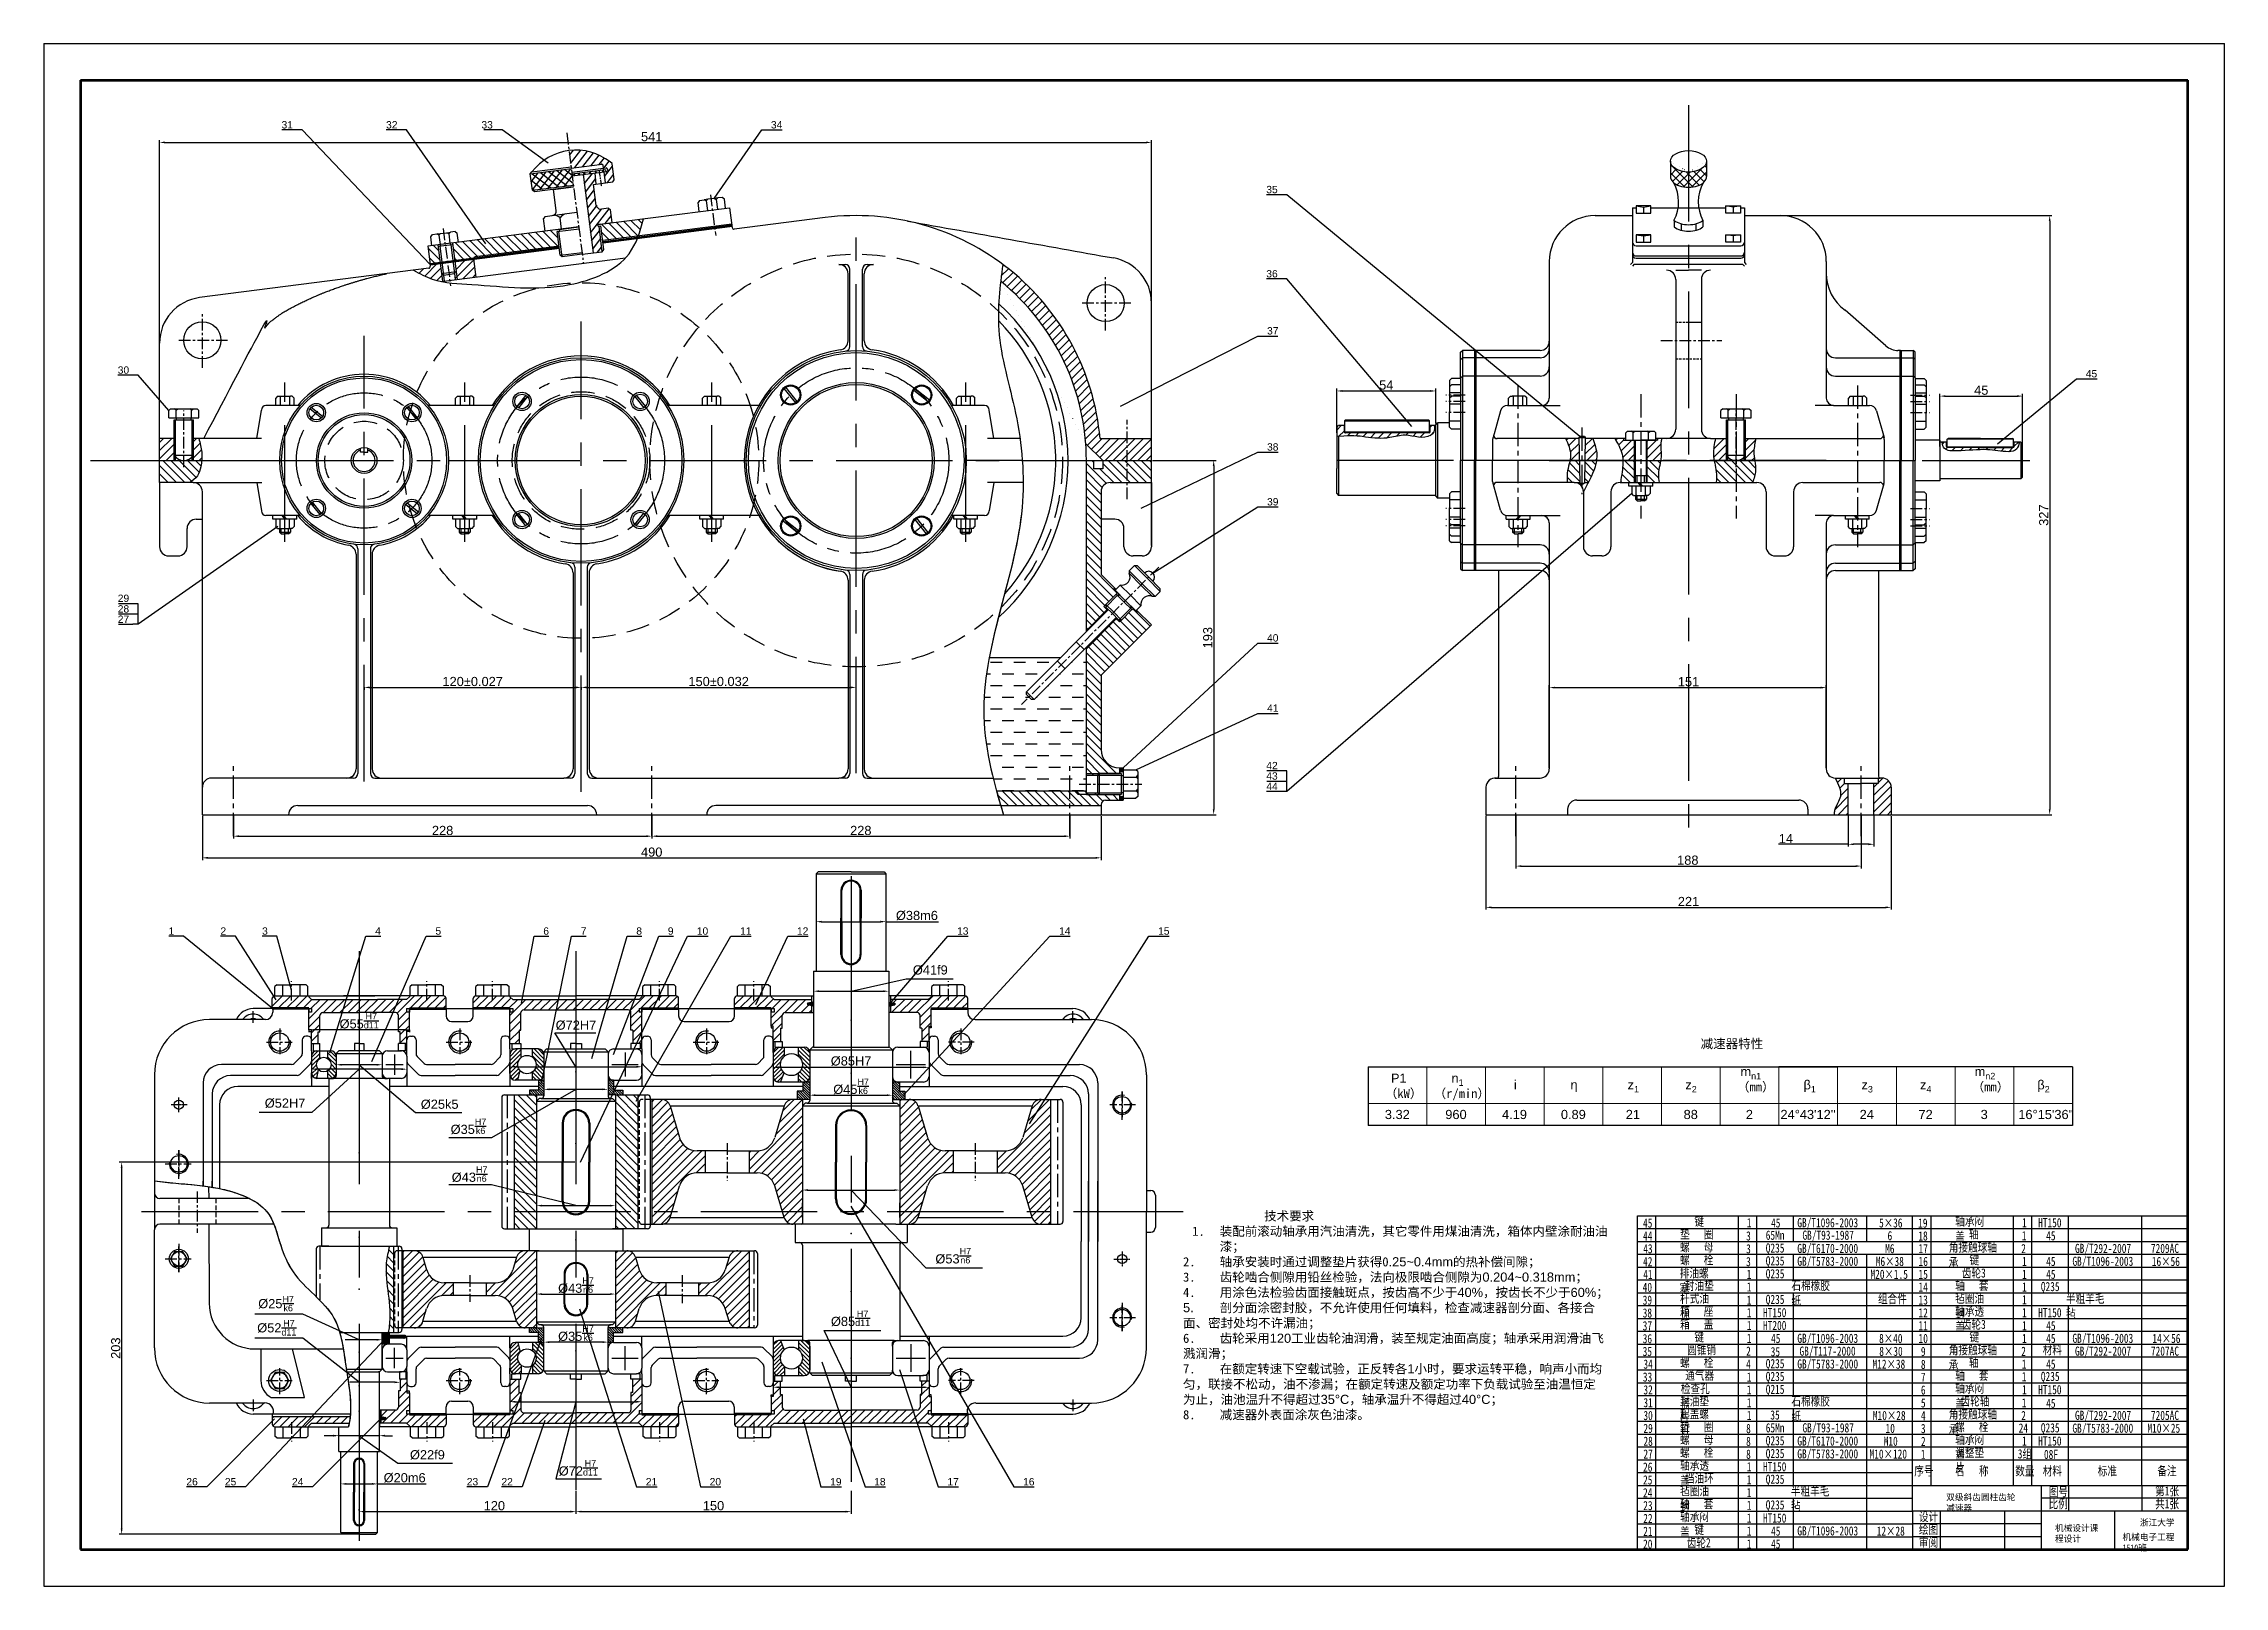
# Model space of a CAD drawing. Header units: millimetres. Extents: x 2354 to 3543, y 830 to 1671.
import ezdxf
from ezdxf import colors
from ezdxf.entities.mleader import LeaderData, LeaderLine
from ezdxf.math import Vec2, Vec3

# ---------------------------------------------------------------- set-up
doc = ezdxf.new("R2010")
doc.units = ezdxf.units.MM
for name, pattern in [('CENTER', [10.16, 6.35, -1.27, 1.27, -1.27]), ('CENTERX2', [20.32, 12.7, -2.54, 2.54, -2.54]), ('HIDDEN', [1.905, 1.27, -0.635])]:
    doc.linetypes.add(name, pattern=pattern)
doc.layers.get('0').update_dxf_attribs({"lineweight": 30})
for name, color, linetype, lineweight in [('1', 7, 'Continuous', 15), ('特粗线', 7, 'Continuous', 60), ('粗线', 7, 'Continuous', 53)]:
    doc.layers.add(name, color=color, linetype=linetype, lineweight=lineweight)
for name, color, linetype in [('中心线', 1, 'CENTER'), ('细线', 7, 'Continuous'), ('虚线', 7, 'HIDDEN')]:
    doc.layers.add(name, color=color, linetype=linetype)
doc.styles.get("Standard").update_dxf_attribs({"font": 'arial.ttf'})
doc.dimstyles.new('ISO-25', dxfattribs={"dimtxt": 5, "dimasz": 3, "dimexe": 1.25, "dimexo": 0.625, "dimtad": 1, "dimdec": 0, "dimtxsty": 'Standard', "dimcen": 2.5, "dimadec": 0, "dimazin": 0, "dimtfac": 1, "dimtdec": 0, "dimtmove": 0, "dimatfit": 3, "dimfxl": 1, "dimarcsym": 0})
doc.dimstyles.new('副本 ISO-25', dxfattribs={"dimtxt": 5, "dimasz": 3, "dimexe": 1.25, "dimexo": 0.625, "dimtad": 1, "dimdec": 0, "dimtxsty": 'Standard', "dimcen": 2.5, "dimadec": 0, "dimazin": 0, "dimtfac": 1, "dimtdec": 0, "dimtmove": 0, "dimatfit": 3, "dimfxl": 1, "dimarcsym": 0})
pattern_1 = [(45, (2644.2268, 958.2267), (-2.245064, 2.245064), [])]
pattern_2 = [(135, (2170.1049, 734.2833), (-0.6735192, -0.6735192), [])]
pattern_3 = [(135, (2172.8697, 580.4474), (-2.245064, -2.245064), [])]
pattern_4 = [(45, (2172.8697, 580.4474), (-2.245064, 2.245064), [])]

msp = doc.modelspace()

# ---------------------------------------------------------------- texts
at = {"attachment_point": 1}
for s, width, insert, char_height in [('{\\fSimSun|b0|i0|c134|p2;减速器特性}', 76.002, (3257.4, 1128.1), 5), ('\\pi12.445;P1\\P\\pi9.13;{\\fSimSun|b0|i0|c134|p2;（kW）}', 31.612, (3076.1, 1109.3), 5), ('\\A1;\\pi13.449;n{\\H0.7x;\\S^ 1;}\\P\\pi3.7669;{\\fSimSun|b0|i0|c134|p2;（r/min）}', 31.612, (3108.1, 1109.3), 5), ('\\pi15.499;i', 31.612, (3140.1, 1105.7), 5), ('\\A1;\\pi11.018;m{\\H0.7x;\\S^ n1;}\\P\\pi9.13;{\\fSimSun|b0|i0|c134|p2;（mm）}', 31.612, (3268.1, 1112.9), 5), ('\\A1;\\pi13.391;β{\\H0.7x;\\S^ 1;}', 31.612, (3300.1, 1105.7), 5), ('\\A1;\\pi10.698;m{\\H0.7x;\\S^ n2;}\\P\\pi9.13;{\\fSimSun|b0|i0|c134|p2;（mm）}', 31.612, (3396.1, 1112.9), 5), ('\\A1;\\pi12.877;β{\\H0.7x;\\S^ 2;}', 31.612, (3428.1, 1105.7), 5), ('\\pi14.334;η', 31.612, (3172.1, 1105.7), 5), ('\\A1;\\pi13.483;z{\\H0.7x;\\S^ 1;}', 31.612, (3204.1, 1105.7), 5), ('\\A1;\\pi12.969;z{\\H0.7x;\\S^ 2;}', 31.612, (3236.1, 1105.7), 5), ('\\A1;\\pi12.982;z{\\H0.7x;\\S^ 3;}', 31.612, (3332.1, 1105.7), 5), ('\\A1;\\pi12.918;z{\\H0.7x;\\S^ 4;}', 31.612, (3364.1, 1105.7), 5), ('\\pi9.3394;3.32', 31.612, (3075.9, 1089.5), 5), ('\\pi10.291;960', 31.612, (3107.9, 1089.5), 5), ('\\pi9.2064;4.19', 31.612, (3139.9, 1089.5), 5), ('\\pi9.307;0.89', 31.612, (3171.9, 1089.5), 5), ('\\pi12.665;21', 31.612, (3203.9, 1089.5), 5), ('\\pi12.216;88', 31.612, (3235.9, 1089.5), 5), ('\\pi14.15;2', 31.612, (3267.9, 1089.5), 5), ("\\pi1.0209;24°43'12''", 31.612, (3299.9, 1089.5), 5), ('\\pi12.192;24', 31.612, (3331.9, 1089.5), 5), ('\\pi12.271;72', 31.612, (3363.9, 1089.5), 5), ('\\pi14.169;3', 31.612, (3395.9, 1089.5), 5), ("16%%D15'36''", 20.19, (3430.6, 1089.5), 5), ('{\\f长仿宋体|b0|i0|c134|p49;45}', 15, (3226, 1030.3), 5), ('{\\f长仿宋体|b0|i0|c134|p49;44}', 15, (3226, 1023.3), 5), ('{\\f长仿宋体|b0|i0|c134|p49;垫   圈}', 18.357, (3246.2, 1024.3), 5), ('{\\f长仿宋体|b0|i0|c134|p49;键}', 18.357, (3254, 1031.3), 5), ('{\\f长仿宋体|b0|i0|c134|p49;3}', 15, (3282.2, 1023.3), 5), ('{\\f长仿宋体|b0|i0|c134|p49;1}', 15, (3282.6, 1030.5), 5), ('{\\f长仿宋体|b0|i0|c134|p49;65Mn}', 15, (3292.9, 1023.7), 5), ('{\\f长仿宋体|b0|i0|c134|p49;45}', 15, (3295.8, 1030.4), 5), ('{\\f长仿宋体|b0|i0|c134|p49;GB/T1096-2003}', 15, (3310.1, 1030.5), 5), ('{\\f长仿宋体|b0|i0|c134|p49;GB/T93-1987}', 15, (3312.9, 1023.7), 5), ('{\\f长仿宋体|b0|i0|c134|p49;5×36}', 17.149, (3354.7, 1030.4), 5), ('{\\f长仿宋体|b0|i0|c134|p49;6}', 21.005, (3359.3, 1023.4), 5), ('{\\f长仿宋体|b0|i0|c134|p49;19}', 15, (3376, 1030.3), 5), ('{\\f长仿宋体|b0|i0|c134|p49;18}', 15, (3376.1, 1023.3), 5), ('{\\f长仿宋体|b0|i0|c134|p49;轴承闷盖}', 18.357, (3396.2, 1031.3), 5), ('{\\f长仿宋体|b0|i0|c134|p49;轴}', 18.357, (3403.7, 1024.4), 5), ('{\\f长仿宋体|b0|i0|c134|p49;1}', 15, (3432.6, 1030.5), 5), ('{\\f长仿宋体|b0|i0|c134|p49;1}', 15, (3432.5, 1023.4), 5), ('{\\f长仿宋体|b0|i0|c134|p49;HT150}', 15, (3441.4, 1030.5), 5), ('{\\f长仿宋体|b0|i0|c134|p49;45}', 15, (3445.8, 1023.4), 5), ('{\\f长仿宋体|b0|i0|c134|p49;43}', 15, (3226.1, 1016.3), 5), ('{\\f长仿宋体|b0|i0|c134|p49;螺   母}', 18.357, (3246.2, 1017.3), 5), ('{\\f长仿宋体|b0|i0|c134|p49;螺   栓}', 18.357, (3246.2, 1010.3), 5), ('{\\f长仿宋体|b0|i0|c134|p49;3}', 15, (3282.2, 1016.3), 5), ('{\\f长仿宋体|b0|i0|c134|p49;Q235}', 15, (3292.9, 1016.7), 5), ('{\\f长仿宋体|b0|i0|c134|p49;GB/T6170-2000}', 15, (3310.1, 1016.5), 5), ('{\\f长仿宋体|b0|i0|c134|p49;M6}', 21.005, (3358, 1016.4), 5), ('{\\f长仿宋体|b0|i0|c134|p49;17}', 15, (3376.2, 1016.4), 5), ('{\\f长仿宋体|b0|i0|c134|p49;角接触球轴承}', 28.276, (3392.7, 1017.2), 5), ('{\\f长仿宋体|b0|i0|c134|p49;键}', 18.357, (3404, 1010.3), 5), ('{\\f长仿宋体|b0|i0|c134|p49;2}', 15, (3432.2, 1016.4), 5), ('{\\f长仿宋体|b0|i0|c134|p49;GB/T292-2007}', 15, (3461.5, 1016.5), 5), ('{\\f长仿宋体|b0|i0|c134|p49;7209AC}', 15, (3502.9, 1016.5), 5), ('{\\f长仿宋体|b0|i0|c134|p49;42}', 15, (3226, 1009.3), 5), ('{\\f长仿宋体|b0|i0|c134|p49;41}', 15, (3226.1, 1002.3), 5), ('{\\f长仿宋体|b0|i0|c134|p49;排油螺塞}', 18.357, (3246, 1003.1), 5), ('{\\f长仿宋体|b0|i0|c134|p49;3}', 15, (3282.2, 1009.3), 5), ('{\\f长仿宋体|b0|i0|c134|p49;1}', 15, (3282.5, 1002.4), 5), ('{\\f长仿宋体|b0|i0|c134|p49;Q235}', 15, (3292.9, 1009.7), 5), ('{\\f长仿宋体|b0|i0|c134|p49;Q235}', 15, (3292.9, 1002.7), 5), ('{\\f长仿宋体|b0|i0|c134|p49;GB/T5783-2000}', 15, (3310.1, 1009.5), 5), ('{\\f长仿宋体|b0|i0|c134|p49;M20×1.5}', 21.005, (3350, 1002.4), 5), ('{\\f长仿宋体|b0|i0|c134|p49;M6×38}', 21.005, (3352.9, 1009.4), 5), ('{\\f长仿宋体|b0|i0|c134|p49;16}', 15, (3376.2, 1009.4), 5), ('{\\f长仿宋体|b0|i0|c134|p49;15}', 15, (3376.2, 1002.4), 5), ('{\\f长仿宋体|b0|i0|c134|p49;齿轮3}', 18.357, (3399.8, 1003.1), 5), ('{\\f长仿宋体|b0|i0|c134|p49;1}', 15, (3432.6, 1009.4), 5), ('{\\f长仿宋体|b0|i0|c134|p49;1}', 15, (3432.6, 1009.4), 5), ('{\\f长仿宋体|b0|i0|c134|p49;1}', 15, (3432.6, 1002.4), 5), ('{\\f长仿宋体|b0|i0|c134|p49;45}', 15, (3445.8, 1009.4), 5), ('{\\f长仿宋体|b0|i0|c134|p49;45}', 15, (3445.8, 1002.4), 5), ('{\\f长仿宋体|b0|i0|c134|p49;GB/T1096-2003}', 15, (3460.1, 1009.5), 5), ('{\\f长仿宋体|b0|i0|c134|p49;16×56}', 17.149, (3503.4, 1009.4), 5), ('{\\f长仿宋体|b0|i0|c134|p49;40}', 15, (3225.8, 995.3), 5), ('{\\f长仿宋体|b0|i0|c134|p49;39}', 15, (3225.8, 988.3), 5), ('{\\f长仿宋体|b0|i0|c134|p49;杆式油标}', 18.357, (3246.2, 989.3), 5), ('{\\f长仿宋体|b0|i0|c134|p49;封油垫}', 18.357, (3248.8, 996.3), 5), ('{\\f长仿宋体|b0|i0|c134|p49;1}', 15, (3282.6, 995.5), 5), ('{\\f长仿宋体|b0|i0|c134|p49;1}', 15, (3282.5, 988.3), 5), ('{\\f长仿宋体|b0|i0|c134|p49;Q235}', 15, (3292.9, 988.7), 5), ('{\\f长仿宋体|b0|i0|c134|p49;石棉橡胶纸}', 22.629, (3306.9, 996.3), 5), ('{\\f长仿宋体|b0|i0|c134|p49;组合件}', 21.005, (3354.1, 989.1), 5), ('{\\f长仿宋体|b0|i0|c134|p49;14}', 15, (3376.2, 995.4), 5), ('{\\f长仿宋体|b0|i0|c134|p49;13}', 15, (3376.2, 988.4), 5), ('{\\f长仿宋体|b0|i0|c134|p49;轴   套}', 18.357, (3396.2, 996.3), 5), ('{\\f长仿宋体|b0|i0|c134|p49;毡圈油封}', 18.357, (3396.2, 989.3), 5), ('{\\f长仿宋体|b0|i0|c134|p49;1}', 15, (3432.6, 995.4), 5), ('{\\f长仿宋体|b0|i0|c134|p49;1}', 15, (3432.6, 988.5), 5), ('{\\f长仿宋体|b0|i0|c134|p49;Q235}', 15, (3442.9, 995.7), 5), ('{\\f长仿宋体|b0|i0|c134|p49;半粗羊毛毡}', 22.629, (3456.6, 989.3), 5), ('{\\f长仿宋体|b0|i0|c134|p49;38}', 15, (3225.8, 981.3), 5), ('{\\f长仿宋体|b0|i0|c134|p49;箱   座}', 18.357, (3246.2, 982.3), 5), ('{\\f长仿宋体|b0|i0|c134|p49;箱   盖}', 18.357, (3246.2, 975.3), 5), ('{\\f长仿宋体|b0|i0|c134|p49;1}', 15, (3282.6, 981.5), 5), ('{\\f长仿宋体|b0|i0|c134|p49;HT150}', 15, (3291.4, 981.5), 5), ('{\\f长仿宋体|b0|i0|c134|p49;12}', 15, (3376.2, 981.4), 5), ('{\\f长仿宋体|b0|i0|c134|p49;轴承透盖}', 18.357, (3396.2, 982.3), 5), ('{\\f长仿宋体|b0|i0|c134|p49;齿轮3}', 18.357, (3399.8, 975.1), 5), ('{\\f长仿宋体|b0|i0|c134|p49;1}', 15, (3432.6, 981.5), 5), ('{\\f长仿宋体|b0|i0|c134|p49;HT150}', 15, (3441.4, 981.5), 5), ('{\\f长仿宋体|b0|i0|c134|p49;37}', 15, (3225.8, 974.3), 5), ('{\\f长仿宋体|b0|i0|c134|p49;36}', 15, (3225.8, 967.3), 5), ('{\\f长仿宋体|b0|i0|c134|p49;键}', 18.357, (3254, 968.3), 5), ('{\\f长仿宋体|b0|i0|c134|p49;1}', 15, (3282.6, 974.5), 5), ('{\\f长仿宋体|b0|i0|c134|p49;1}', 15, (3282.6, 967.5), 5), ('{\\f长仿宋体|b0|i0|c134|p49;HT200}', 15, (3291.4, 974.5), 5), ('{\\f长仿宋体|b0|i0|c134|p49;45}', 15, (3295.8, 967.4), 5), ('{\\f长仿宋体|b0|i0|c134|p49;GB/T1096-2003}', 15, (3310.1, 967.5), 5), ('{\\f长仿宋体|b0|i0|c134|p49;8×40}', 17.149, (3354.7, 967.4), 5), ('{\\f长仿宋体|b0|i0|c134|p49;11}', 15, (3376.2, 974.4), 5), ('{\\f长仿宋体|b0|i0|c134|p49;10}', 15, (3376.2, 967.4), 5), ('{\\f长仿宋体|b0|i0|c134|p49;键}', 18.357, (3404, 968.3), 5), ('{\\f长仿宋体|b0|i0|c134|p49;1}', 15, (3432.6, 974.4), 5), ('{\\f长仿宋体|b0|i0|c134|p49;1}', 15, (3432.6, 967.4), 5), ('{\\f长仿宋体|b0|i0|c134|p49;45}', 15, (3445.8, 974.4), 5), ('{\\f长仿宋体|b0|i0|c134|p49;45}', 15, (3445.8, 967.4), 5), ('{\\f长仿宋体|b0|i0|c134|p49;GB/T1096-2003}', 15, (3460.1, 967.5), 5), ('{\\f长仿宋体|b0|i0|c134|p49;14×56}', 15, (3503.7, 967.4), 5), ('{\\f长仿宋体|b0|i0|c134|p49;35}', 15, (3225.8, 960.3), 5), ('{\\f长仿宋体|b0|i0|c134|p49;34}', 15, (3226.2, 953.4), 5), ('{\\f长仿宋体|b0|i0|c134|p49;螺   栓}', 18.357, (3246.2, 954.3), 5), ('{\\f长仿宋体|b0|i0|c134|p49;圆锥销}', 18.357, (3250, 961.3), 5), ('{\\f长仿宋体|b0|i0|c134|p49;4}', 15, (3282.2, 953.4), 5), ('{\\f长仿宋体|b0|i0|c134|p49;2}', 15, (3282.2, 960.5), 5), ('{\\f长仿宋体|b0|i0|c134|p49;Q235}', 15, (3292.9, 953.7), 5), ('{\\f长仿宋体|b0|i0|c134|p49;35}', 15, (3295.6, 960.2), 5), ('{\\f长仿宋体|b0|i0|c134|p49;GB/T5783-2000}', 15, (3310.1, 953.5), 5), ('{\\f长仿宋体|b0|i0|c134|p49;GB/T117-2000}', 15, (3311.3, 960.5), 5), ('{\\f长仿宋体|b0|i0|c134|p49;M12×38}', 21.005, (3351.1, 953.4), 5), ('{\\f长仿宋体|b0|i0|c134|p49;8×30}', 21.005, (3354.8, 960.4), 5), ('{\\f长仿宋体|b0|i0|c134|p49;9}', 15, (3377.5, 960.3), 5), ('{\\f长仿宋体|b0|i0|c134|p49;8}', 15, (3377.5, 953.3), 5), ('{\\f长仿宋体|b0|i0|c134|p49;角接触球轴承}', 28.276, (3392.7, 961.2), 5), ('{\\f长仿宋体|b0|i0|c134|p49;轴}', 18.357, (3403.7, 954.4), 5), ('{\\f长仿宋体|b0|i0|c134|p49;2}', 15, (3432.2, 960.4), 5), ('{\\f长仿宋体|b0|i0|c134|p49;1}', 15, (3432.5, 953.4), 5), ('{\\f长仿宋体|b0|i0|c134|p49;材料}', 15, (3443.9, 961.3), 5), ('{\\f长仿宋体|b0|i0|c134|p49;45}', 15, (3445.8, 953.4), 5), ('{\\f长仿宋体|b0|i0|c134|p49;GB/T292-2007}', 15, (3461.5, 960.5), 5), ('{\\f长仿宋体|b0|i0|c134|p49;7207AC}', 15, (3502.9, 960.5), 5), ('{\\f长仿宋体|b0|i0|c134|p49;33}', 15, (3225.9, 946.4), 5), ('{\\f长仿宋体|b0|i0|c134|p49;32}', 15, (3226.2, 939.4), 5), ('{\\f长仿宋体|b0|i0|c134|p49;检查孔盖}', 18.357, (3246.6, 940.1), 5), ('{\\f长仿宋体|b0|i0|c134|p49;通气器}', 18.357, (3249, 947.4), 5), ('{\\f长仿宋体|b0|i0|c134|p49;1}', 15, (3282.6, 946.4), 5), ('{\\f长仿宋体|b0|i0|c134|p49;1}', 15, (3282.6, 946.4), 5), ('{\\f长仿宋体|b0|i0|c134|p49;Q235}', 15, (3292.9, 946.7), 5), ('{\\f长仿宋体|b0|i0|c134|p49;Q215}', 15, (3292.9, 939.7), 5), ('{\\f长仿宋体|b0|i0|c134|p49;7}', 15, (3377.5, 946.3), 5), ('{\\f长仿宋体|b0|i0|c134|p49;轴   套}', 18.357, (3396.2, 947.3), 5), ('{\\f长仿宋体|b0|i0|c134|p49;轴承闷盖}', 18.357, (3396.2, 940.3), 5), ('{\\f长仿宋体|b0|i0|c134|p49;1}', 15, (3432.5, 946.6), 5), ('{\\f长仿宋体|b0|i0|c134|p49;1}', 15, (3432.6, 939.5), 5), ('{\\f长仿宋体|b0|i0|c134|p49;HT150}', 15, (3441.4, 939.5), 5), ('{\\f长仿宋体|b0|i0|c134|p49;Q235}', 15, (3442.9, 946.7), 5), ('{\\f长仿宋体|b0|i0|c134|p49;31}', 15, (3226.2, 932.4), 5), ('{\\f长仿宋体|b0|i0|c134|p49;封油垫片}', 18.357, (3246.2, 933.3), 5), ('{\\f长仿宋体|b0|i0|c134|p49;1}', 15, (3282.6, 939.4), 5), ('{\\f长仿宋体|b0|i0|c134|p49;1}', 15, (3282.6, 932.4), 5), ('{\\f长仿宋体|b0|i0|c134|p49;石棉橡胶纸}', 22.629, (3306.9, 933.3), 5), ('{\\f长仿宋体|b0|i0|c134|p49;5}', 15, (3377.5, 932.3), 5), ('{\\f长仿宋体|b0|i0|c134|p49;6}', 15, (3377.5, 939.3), 5), ('{\\f长仿宋体|b0|i0|c134|p49;齿轮轴}', 18.357, (3399.1, 933.3), 5), ('{\\f长仿宋体|b0|i0|c134|p49;1}', 15, (3432.5, 932.3), 5), ('{\\f长仿宋体|b0|i0|c134|p49;45}', 15, (3445.8, 932.1), 5), ('{\\f长仿宋体|b0|i0|c134|p49;30}', 15, (3226.2, 925.4), 5), ('{\\f长仿宋体|b0|i0|c134|p49;29}', 15, (3226.2, 918.4), 5), ('{\\f长仿宋体|b0|i0|c134|p49;起盖螺钉}', 18.357, (3246.2, 926.3), 5), ('{\\f长仿宋体|b0|i0|c134|p49;垫   圈}', 18.357, (3246.2, 919.3), 5), ('{\\f长仿宋体|b0|i0|c134|p49;8}', 15, (3282.2, 918.3), 5), ('{\\f长仿宋体|b0|i0|c134|p49;1}', 15, (3282.6, 925.5), 5), ('{\\f长仿宋体|b0|i0|c134|p49;65Mn}', 15, (3292.9, 918.7), 5), ('{\\f长仿宋体|b0|i0|c134|p49;35}', 15, (3295.4, 925.7), 5), ('{\\f长仿宋体|b0|i0|c134|p49;GB/T93-1987}', 15, (3312.9, 918.7), 5), ('{\\f长仿宋体|b0|i0|c134|p49;M10×28}', 21.005, (3351.3, 925.4), 5), ('{\\f长仿宋体|b0|i0|c134|p49;10}', 21.005, (3358.2, 918.4), 5), ('{\\f长仿宋体|b0|i0|c134|p49;4}', 15, (3377.5, 925.3), 5), ('{\\f长仿宋体|b0|i0|c134|p49;3}', 15, (3377.5, 918.3), 5), ('{\\f长仿宋体|b0|i0|c134|p49;角接触球轴承}', 28.276, (3392.7, 926.2), 5), ('{\\f长仿宋体|b0|i0|c134|p49;螺   栓}', 18.357, (3396.2, 919.3), 5), ('{\\f长仿宋体|b0|i0|c134|p49;24}', 15, (3430.8, 918.6), 5), ('{\\f长仿宋体|b0|i0|c134|p49;2}', 15, (3432.2, 925.4), 5), ('{\\f长仿宋体|b0|i0|c134|p49;Q235}', 15, (3442.9, 918.7), 5), ('{\\f长仿宋体|b0|i0|c134|p49;GB/T5783-2000}', 15, (3460.1, 918.5), 5), ('{\\f长仿宋体|b0|i0|c134|p49;GB/T292-2007}', 15, (3461.5, 925.5), 5), ('{\\f长仿宋体|b0|i0|c134|p49;M10×25}', 21.279, (3501, 918.5), 5), ('{\\f长仿宋体|b0|i0|c134|p49;7205AC}', 15, (3502.9, 925.5), 5), ('{\\f长仿宋体|b0|i0|c134|p49;28}', 15, (3226.2, 911.4), 5), ('{\\f长仿宋体|b0|i0|c134|p49;27}', 15, (3226.2, 904.4), 5), ('{\\f长仿宋体|b0|i0|c134|p49;螺   母}', 18.357, (3246.2, 912.3), 5), ('{\\f长仿宋体|b0|i0|c134|p49;螺   栓}', 18.357, (3246.2, 905.3), 5), ('{\\f长仿宋体|b0|i0|c134|p49;8}', 15, (3282.2, 911.3), 5), ('{\\f长仿宋体|b0|i0|c134|p49;8}', 15, (3282.2, 904.3), 5), ('{\\f长仿宋体|b0|i0|c134|p49;Q235}', 15, (3292.9, 911.7), 5), ('{\\f长仿宋体|b0|i0|c134|p49;Q235}', 15, (3292.9, 904.7), 5), ('{\\f长仿宋体|b0|i0|c134|p49;GB/T6170-2000}', 15, (3310.1, 911.5), 5), ('{\\f长仿宋体|b0|i0|c134|p49;GB/T5783-2000}', 15, (3310.1, 904.5), 5), ('{\\f长仿宋体|b0|i0|c134|p49;M10×120}', 21.005, (3349.5, 904.4), 5), ('{\\f长仿宋体|b0|i0|c134|p49;M10}', 21.005, (3357.2, 911.4), 5), ('{\\f长仿宋体|b0|i0|c134|p49;2}', 15, (3377.5, 911.3), 5), ('{\\f长仿宋体|b0|i0|c134|p49;1}', 15, (3377.5, 904.3), 5), ('{\\f长仿宋体|b0|i0|c134|p49;轴承闷盖}', 18.357, (3396.2, 912.3), 5), ('{\\f长仿宋体|b0|i0|c134|p49;调整垫片}', 18.357, (3396.2, 905.3), 5), ('{\\f长仿宋体|b0|i0|c134|p49;3组}', 15, (3430.3, 904.5), 5), ('{\\f长仿宋体|b0|i0|c134|p49;1}', 15, (3432.6, 911.5), 5), ('{\\f长仿宋体|b0|i0|c134|p49;HT150}', 15, (3441.4, 911.5), 5), ('{\\f长仿宋体|b0|i0|c134|p49;08F}', 15, (3444.6, 904.2), 5), ('{\\f长仿宋体|b0|i0|c134|p49;26}', 15, (3226, 897.3), 5), ('{\\f长仿宋体|b0|i0|c134|p49;轴承透盖}', 18.357, (3246.2, 898.3), 5), ('{\\f长仿宋体|b0|i0|c134|p49;挡油环}', 18.357, (3248.8, 891.2), 5), ('{\\f长仿宋体|b0|i0|c134|p49;1}', 15, (3282.6, 897.5), 5), ('{\\f长仿宋体|b0|i0|c134|p49;HT150}', 15, (3291.4, 897.5), 5), ('{\\f长仿宋体|b0|i0|c134|p49;序号}', 15, (3373.9, 895.2), 5), ('{\\f长仿宋体|b0|i0|c134|p49;名   称}', 18.357, (3396.2, 895.2), 5), ('{\\f长仿宋体|b0|i0|c134|p49;数量}', 15, (3428.9, 895.2), 5), ('{\\f长仿宋体|b0|i0|c134|p49;材料}', 15, (3443.9, 895.2), 5), ('{\\f长仿宋体|b0|i0|c134|p49;标准}', 15, (3473.9, 895.2), 5), ('{\\f长仿宋体|b0|i0|c134|p49;备注}', 15, (3506.4, 895.2), 5), ('{\\f长仿宋体|b0|i0|c134|p49;25}', 15, (3226, 890.3), 5), ('{\\f长仿宋体|b0|i0|c134|p49;24}', 15, (3226, 883.3), 5), ('{\\f长仿宋体|b0|i0|c134|p49;毡圈油封}', 18.357, (3246.2, 884.3), 5), ('{\\f长仿宋体|b0|i0|c134|p49;1}', 15, (3282.5, 890.4), 5), ('{\\f长仿宋体|b0|i0|c134|p49;1}', 15, (3282.5, 883.4), 5), ('{\\f长仿宋体|b0|i0|c134|p49;Q235}', 15, (3292.9, 890.7), 5), ('{\\f长仿宋体|b0|i0|c134|p49;半粗羊毛毡}', 22.629, (3306.6, 884.3), 5), ('{\\f长仿宋体|b0|i0|c134|p49;双级斜齿圆柱齿轮减速器}', 38.129, (3391.3, 880.1), 3.5), ('{\\f长仿宋体|b0|i0|c134|p49;图号}', 15, (3447.2, 883.9), 5), ('{\\f长仿宋体|b0|i0|c134|p49;第1张}', 15, (3505.2, 884.3), 5), ('{\\f长仿宋体|b0|i0|c134|p49;23}', 15, (3226.1, 876.3), 5), ('{\\f长仿宋体|b0|i0|c134|p49;22}', 15, (3226.1, 869.3), 5), ('{\\f长仿宋体|b0|i0|c134|p49;轴   套}', 18.357, (3246.2, 877.3), 5), ('{\\f长仿宋体|b0|i0|c134|p49;轴承闷盖}', 18.357, (3246.2, 870.3), 5), ('{\\f长仿宋体|b0|i0|c134|p49;1}', 15, (3282.6, 876.5), 5), ('{\\f长仿宋体|b0|i0|c134|p49;1}', 15, (3282.6, 869.5), 5), ('{\\f长仿宋体|b0|i0|c134|p49;HT150}', 15, (3291.4, 869.5), 5), ('{\\f长仿宋体|b0|i0|c134|p49;Q235}', 15, (3292.9, 876.7), 5), ('{\\f长仿宋体|b0|i0|c134|p49;设计}', 15, (3376.4, 870.3), 5), ('{\\f长仿宋体|b0|i0|c134|p49;比例}', 15, (3447.1, 877.3), 5), ('{\\f长仿宋体|b0|i0|c134|p49;共1张}', 15, (3505.2, 877.3), 5), ('{\\f长仿宋体|b0|i0|c134|p49;21}', 15, (3226.1, 862.3), 5), ('{\\f长仿宋体|b0|i0|c134|p49;齿轮2}', 18.357, (3249.8, 856.1), 5), ('{\\f长仿宋体|b0|i0|c134|p49;键}', 18.357, (3254, 863.3), 5), ('{\\f长仿宋体|b0|i0|c134|p49;1}', 15, (3282.6, 862.4), 5), ('{\\f长仿宋体|b0|i0|c134|p49;45}', 15, (3295.8, 862.4), 5), ('{\\f长仿宋体|b0|i0|c134|p49;GB/T1096-2003}', 15, (3310.1, 862.5), 5), ('{\\f长仿宋体|b0|i0|c134|p49;12×28}', 17.149, (3353.4, 862.4), 5), ('{\\f长仿宋体|b0|i0|c134|p49;绘图}', 15, (3376.4, 863.3), 5), ('{\\f长仿宋体|b0|i0|c134|p49;审阅}', 15, (3376.4, 856.3), 5), ('{\\f长仿宋体|b0|i0|c134|p49;机械设计课程设计}', 27.077, (3450.6, 863.3), 3.5), ('{\\f长仿宋体|b0|i0|c134|p49;机械电子工程1510班}', 32.529, (3487.4, 858.4), 3.5), ('{\\f长仿宋体|b0|i0|c134|p49;浙江大学}', 27.077, (3496.9, 866.3), 3.5), ('{\\f长仿宋体|b0|i0|c134|p49;20}', 15, (3226, 855.3), 5), ('{\\f长仿宋体|b0|i0|c134|p49;1}', 15, (3282.6, 855.4), 5), ('{\\f长仿宋体|b0|i0|c134|p49;45}', 15, (3295.8, 855.4), 5)]:
    msp.add_mtext_dynamic_manual_height_columns(s, width=width, gutter_width=12.5, heights=[0], dxfattribs=dict(at, insert=insert, char_height=char_height))
at = {"layer": '细线'}
for s, insert, char_height, attachment_point in [('29', (2400.6, 1370.4), 4, 3), ('28', (2400.6, 1364.6), 4, 3), ('27', (2400.6, 1359), 4, 3), ('42', (3026.8, 1279.2), 4, 3), ('43', (3026.8, 1273.5), 4, 3), ('%%C41f9', (2837.4, 1165.7), 5, 5), ('%%c72H7', (2644.2, 1135.6), 5, 5), ('%%c52H7', (2485.6, 1093.1), 5, 5), ('%%c25k5', (2569.9, 1092.5), 5, 5), ('%%c35{\\H0.7x;\\SH7/k6;}', (2585.6, 1080.5), 5, 5), ('%%c43{\\H0.7x;\\SH7/n6;}', (2586.2, 1054.4), 5, 5), ('%%C53{\\H0.7x;\\SH7/n6;}', (2849.9, 1009.9), 5, 5), ('\\A1;%%C25{\\H0.7x;\\SH7/k6;}', (2480.7, 983.9), 5, 5), ('%%c85{\\H0.7x;\\SH7/d11;}', (2793.9, 975.8), 5, 5), ('\\A1;%%C52{\\H0.7x;\\SH7/d11;}', (2481.1, 970.7), 5, 5), ('%%C22f9', (2563.2, 901.4), 5, 5), ('%%c72{\\H0.7x;\\SH7/d11;}', (2645.5, 894.3), 5, 5)]:
    msp.add_mtext(s, dxfattribs=dict(at, insert=insert, char_height=char_height, attachment_point=attachment_point))
at = {"layer": '细线', "insert": (2975.2, 1034.2), "char_height": 5, "attachment_point": 1}
msp.add_mtext_dynamic_manual_height_columns('{\\fSimSun|b0|i0|c134|p2;             技术要求\\P\\pi-15,l20,t20;1.^I装配前滚动轴承用汽油清洗，其它零件用煤油清洗，箱体内壁涂耐油油漆；\\P2.^I轴承安装时通过调整垫片获得0}.25~0.4mm{\\fSimSun|b0|i0|c134|p2;的热补偿间隙；\\P3.^I齿轮啮合侧隙用铅丝检验，法向极限啮合侧隙为}0.204~0.318mm{\\fSimSun|b0|i0|c134|p2;；\\P4.^I用涂色法检验齿面接触斑点，按齿高不少于}40%{\\fSimSun|b0|i0|c134|p2;，按齿长不少于}60%{\\fSimSun|b0|i0|c134|p2;；\\P}5.^I{\\fSimSun|b0|i0|c134|p2;剖分面涂密封胶，不允许使用任何填料，检查减速器剖分面、各接合面、密封处均不许漏油；\\P6.^I齿轮采用}120{\\fSimSun|b0|i0|c134|p2;工业齿轮油润滑，装至规定油面高度；轴承采用润滑油飞溅润滑；\\P7.^I在额定转速下空载试验，正反转各}1{\\fSimSun|b0|i0|c134|p2;小时，要求运转平稳，响声小而均匀，联接不松动，油不渗漏；在额定转速及额定功率下负载试验至油温恒定为止，油池温升不得超过}35°C{\\fSimSun|b0|i0|c134|p2;，轴承温升不得超过}40°C{\\fSimSun|b0|i0|c134|p2;；\\P8.^I减速器外表面涂灰色油漆。}', width=231.075, gutter_width=12.5, heights=[0], dxfattribs=at)

# ---------------------------------------------------------------- blocks, each defined once
blk = doc.blocks.new('*D1')
at = {"layer": 'Defpoints', "color": 0, "transparency": 16777216}
for p in [(3325.9, 1319.7), (3174.9, 1275.4), (3325.9, 1275.4)]:
    blk.add_point(p, dxfattribs=at)
at = {"layer": '细线', "color": 0, "lineweight": -2, "transparency": 16777216}
for p, q in [((3174.9, 1276), (3174.9, 1321)), ((3325.9, 1276), (3325.9, 1321)), ((3177.9, 1319.7), (3322.9, 1319.7))]:
    blk.add_line(p, q, dxfattribs=at)
at = {"layer": '细线', "color": 0, "transparency": 16777216}
for points in [[(3177.9, 1320.2), (3177.9, 1319.2), (3174.9, 1319.7)], [(3322.9, 1320.2), (3322.9, 1319.2), (3325.9, 1319.7)]]:
    blk.add_solid(points, dxfattribs=at)
at = {"layer": '细线', "color": 0, "transparency": 16777216, "insert": (3250.8, 1322.9), "char_height": 5, "attachment_point": 5}
blk.add_mtext('151', dxfattribs=at)
blk = doc.blocks.new('*D2')
at = {"layer": 'Defpoints', "color": 0, "transparency": 16777216}
for p in [(3156.7, 1250.4), (3344.9, 1250.4), (3344.9, 1222.4)]:
    blk.add_point(p, dxfattribs=at)
at = {"layer": '细线', "color": 0, "lineweight": -2, "transparency": 16777216}
for p, q in [((3156.7, 1249.8), (3156.7, 1221.1)), ((3344.9, 1249.8), (3344.9, 1221.1)), ((3159.7, 1222.4), (3341.9, 1222.4))]:
    blk.add_line(p, q, dxfattribs=at)
at = {"layer": '细线', "color": 0, "transparency": 16777216}
for points in [[(3159.7, 1222.9), (3159.7, 1221.9), (3156.7, 1222.4)], [(3341.9, 1222.9), (3341.9, 1221.9), (3344.9, 1222.4)]]:
    blk.add_solid(points, dxfattribs=at)
at = {"layer": '细线', "color": 0, "transparency": 16777216, "insert": (3250.4, 1225.6), "char_height": 5, "attachment_point": 5}
blk.add_mtext('188', dxfattribs=at)
blk = doc.blocks.new('*D3')
at = {"layer": 'Defpoints', "color": 0, "transparency": 16777216}
for p in [(2440.5, 1250.4), (2930.5, 1250.4), (2930.5, 1226.9)]:
    blk.add_point(p, dxfattribs=at)
at = {"layer": '细线', "color": 0, "lineweight": -2, "transparency": 16777216}
for p, q in [((2440.5, 1249.8), (2440.5, 1225.6)), ((2930.5, 1249.8), (2930.5, 1225.6)), ((2443.5, 1226.9), (2927.5, 1226.9))]:
    blk.add_line(p, q, dxfattribs=at)
at = {"layer": '细线', "color": 0, "transparency": 16777216}
for points in [[(2443.5, 1227.4), (2443.5, 1226.4), (2440.5, 1226.9)], [(2927.5, 1227.4), (2927.5, 1226.4), (2930.5, 1226.9)]]:
    blk.add_solid(points, dxfattribs=at)
at = {"layer": '细线', "color": 0, "transparency": 16777216, "insert": (2685.5, 1230), "char_height": 5, "attachment_point": 5}
blk.add_mtext('490', dxfattribs=at)
blk = doc.blocks.new('*D4')
at = {"layer": 'Defpoints', "color": 0, "transparency": 16777216}
for p in [(2457.5, 1250.4), (2685.5, 1250.4), (2685.5, 1238.7)]:
    blk.add_point(p, dxfattribs=at)
at = {"layer": '细线', "color": 0, "lineweight": -2, "transparency": 16777216}
for p, q in [((2457.5, 1249.8), (2457.5, 1237.4)), ((2685.5, 1249.8), (2685.5, 1237.4)), ((2460.5, 1238.7), (2682.5, 1238.7))]:
    blk.add_line(p, q, dxfattribs=at)
at = {"layer": '细线', "color": 0, "transparency": 16777216}
for points in [[(2460.5, 1239.2), (2460.5, 1238.2), (2457.5, 1238.7)], [(2682.5, 1239.2), (2682.5, 1238.2), (2685.5, 1238.7)]]:
    blk.add_solid(points, dxfattribs=at)
at = {"layer": '细线', "color": 0, "transparency": 16777216, "insert": (2571.5, 1241.8), "char_height": 5, "attachment_point": 5}
blk.add_mtext('228', dxfattribs=at)
blk = doc.blocks.new('*D5')
at = {"layer": 'Defpoints', "color": 0, "transparency": 16777216}
for p in [(3337.9, 1250.4), (3351.9, 1250.4), (3351.9, 1234.3)]:
    blk.add_point(p, dxfattribs=at)
at = {"layer": '细线', "color": 0, "lineweight": -2, "transparency": 16777216}
for p, q in [((3337.9, 1249.8), (3337.9, 1233)), ((3351.9, 1249.8), (3351.9, 1233)), ((3337.9, 1234.3), (3299.9, 1234.3)), ((3348.9, 1234.3), (3340.9, 1234.3))]:
    blk.add_line(p, q, dxfattribs=at)
at = {"layer": '细线', "color": 0, "transparency": 16777216}
for points in [[(3340.9, 1234.8), (3340.9, 1233.8), (3337.9, 1234.3)], [(3348.9, 1234.8), (3348.9, 1233.8), (3351.9, 1234.3)]]:
    blk.add_solid(points, dxfattribs=at)
at = {"layer": '细线', "color": 0, "transparency": 16777216, "insert": (3303.9, 1237.4), "char_height": 5, "attachment_point": 5}
blk.add_mtext('14', dxfattribs=at)
blk = doc.blocks.new('*D6')
at = {"layer": 'Defpoints', "color": 0, "transparency": 16777216}
for p in [(2958, 1616.9), (2417.2, 1431.5), (2958, 1396.5)]:
    blk.add_point(p, dxfattribs=at)
at = {"layer": '细线', "color": 0, "lineweight": -2, "transparency": 16777216}
for p, q in [((2417.2, 1432.1), (2417.2, 1618.1)), ((2958, 1397.1), (2958, 1618.1)), ((2420.2, 1616.9), (2955, 1616.9))]:
    blk.add_line(p, q, dxfattribs=at)
at = {"layer": '细线', "color": 0, "transparency": 16777216}
for points in [[(2420.2, 1617.4), (2420.2, 1616.4), (2417.2, 1616.9)], [(2955, 1617.4), (2955, 1616.4), (2958, 1616.9)]]:
    blk.add_solid(points, dxfattribs=at)
at = {"layer": '细线', "color": 0, "transparency": 16777216, "insert": (2685.5, 1620), "char_height": 5, "attachment_point": 5}
blk.add_mtext('541', dxfattribs=at)
blk = doc.blocks.new('*D7')
at = {"layer": 'Defpoints', "color": 0, "transparency": 16777216}
for p in [(3140.3, 1250.4), (3361.3, 1250.4), (3361.3, 1199.9)]:
    blk.add_point(p, dxfattribs=at)
at = {"layer": '细线', "color": 0, "lineweight": -2, "transparency": 16777216}
for p, q in [((3140.3, 1249.8), (3140.3, 1198.7)), ((3361.3, 1249.8), (3361.3, 1198.7)), ((3143.3, 1199.9), (3358.3, 1199.9))]:
    blk.add_line(p, q, dxfattribs=at)
at = {"layer": '细线', "color": 0, "transparency": 16777216}
for points in [[(3143.3, 1200.4), (3143.3, 1199.4), (3140.3, 1199.9)], [(3358.3, 1200.4), (3358.3, 1199.4), (3361.3, 1199.9)]]:
    blk.add_solid(points, dxfattribs=at)
at = {"layer": '细线', "color": 0, "transparency": 16777216, "insert": (3250.8, 1203.1), "char_height": 5, "attachment_point": 5}
blk.add_mtext('221', dxfattribs=at)
blk = doc.blocks.new('*D8')
at = {"layer": 'Defpoints', "color": 0, "transparency": 16777216}
for p in [(2958, 1443.5), (2930.5, 1250.4), (2991.9, 1250.4)]:
    blk.add_point(p, dxfattribs=at)
at = {"layer": '细线', "color": 0, "lineweight": -2, "transparency": 16777216}
for p, q in [((2958.6, 1443.5), (2993.2, 1443.5)), ((2991.9, 1440.5), (2991.9, 1253.4)), ((2931.1, 1250.4), (2993.2, 1250.4))]:
    blk.add_line(p, q, dxfattribs=at)
at = {"layer": '细线', "color": 0, "transparency": 16777216}
for points in [[(2991.4, 1440.5), (2992.4, 1440.5), (2991.9, 1443.5)], [(2991.4, 1253.4), (2992.4, 1253.4), (2991.9, 1250.4)]]:
    blk.add_solid(points, dxfattribs=at)
at = {"layer": '细线', "color": 0, "transparency": 16777216, "insert": (2988.7, 1346.9), "char_height": 5, "attachment_point": 5, "rotation": 90}
blk.add_mtext('193', dxfattribs=at)
blk = doc.blocks.new('*D9')
at = {"layer": 'Defpoints', "color": 0, "transparency": 16777216}
for p in [(2644.2, 882.4), (2526, 870.5), (2644.2, 870.5)]:
    blk.add_point(p, dxfattribs=at)
at = {"layer": '细线', "color": 0, "lineweight": -2, "transparency": 16777216}
for p, q in [((2644.2, 881.8), (2644.2, 869.3)), ((2526, 871.1), (2526, 871.8)), ((2529, 870.5), (2641.2, 870.5))]:
    blk.add_line(p, q, dxfattribs=at)
at = {"layer": '细线', "color": 0, "transparency": 16777216}
for points in [[(2529, 871), (2529, 870), (2526, 870.5)], [(2641.2, 871), (2641.2, 870), (2644.2, 870.5)]]:
    blk.add_solid(points, dxfattribs=at)
at = {"layer": '细线', "color": 0, "transparency": 16777216, "insert": (2599.7, 873.7), "char_height": 5, "attachment_point": 5}
blk.add_mtext('120', dxfattribs=at)
blk = doc.blocks.new('*D10')
at = {"layer": 'Defpoints', "color": 0, "transparency": 16777216}
for p in [(2644.2, 882.4), (2794.2, 882.4), (2794.2, 870.5)]:
    blk.add_point(p, dxfattribs=at)
at = {"layer": '细线', "color": 0, "lineweight": -2, "transparency": 16777216}
for p, q in [((2644.2, 881.8), (2644.2, 869.3)), ((2794.2, 881.8), (2794.2, 869.3)), ((2647.2, 870.5), (2791.2, 870.5))]:
    blk.add_line(p, q, dxfattribs=at)
at = {"layer": '细线', "color": 0, "transparency": 16777216}
for points in [[(2647.2, 871), (2647.2, 870), (2644.2, 870.5)], [(2791.2, 871), (2791.2, 870), (2794.2, 870.5)]]:
    blk.add_solid(points, dxfattribs=at)
at = {"layer": '细线', "color": 0, "transparency": 16777216, "insert": (2719.2, 873.7), "char_height": 5, "attachment_point": 5}
blk.add_mtext('150', dxfattribs=at)
blk = doc.blocks.new('*D11')
at = {"layer": 'Defpoints', "color": 0, "transparency": 16777216}
for p in [(3281.3, 1577), (3361.3, 1250.4), (3447.7, 1250.4)]:
    blk.add_point(p, dxfattribs=at)
at = {"layer": '细线', "color": 0, "lineweight": -2, "transparency": 16777216}
for p, q in [((3282, 1577), (3448.9, 1577)), ((3447.7, 1574), (3447.7, 1253.4)), ((3361.9, 1250.4), (3448.9, 1250.4))]:
    blk.add_line(p, q, dxfattribs=at)
at = {"layer": '细线', "color": 0, "transparency": 16777216}
for points in [[(3447.2, 1574), (3448.2, 1574), (3447.7, 1577)], [(3447.2, 1253.4), (3448.2, 1253.4), (3447.7, 1250.4)]]:
    blk.add_solid(points, dxfattribs=at)
at = {"layer": '细线', "color": 0, "transparency": 16777216, "insert": (3444.5, 1413.7), "char_height": 5, "attachment_point": 5, "rotation": 90}
blk.add_mtext('327', dxfattribs=at)
blk = doc.blocks.new('*D12')
at = {"layer": 'Defpoints', "color": 0, "transparency": 16777216}
for p in [(2644.2, 1061), (2396.5, 858.2), (2526, 858.2)]:
    blk.add_point(p, dxfattribs=at)
at = {"layer": '细线', "color": 0, "lineweight": -2, "transparency": 16777216}
for p, q in [((2643.6, 1061), (2395.2, 1061)), ((2396.5, 1058), (2396.5, 861.2)), ((2525.4, 858.2), (2395.2, 858.2))]:
    blk.add_line(p, q, dxfattribs=at)
at = {"layer": '细线', "color": 0, "transparency": 16777216}
for points in [[(2396, 1058), (2397, 1058), (2396.5, 1061)], [(2396, 861.2), (2397, 861.2), (2396.5, 858.2)]]:
    blk.add_solid(points, dxfattribs=at)
at = {"layer": '细线', "color": 0, "transparency": 16777216, "insert": (2393.3, 959.6), "char_height": 5, "attachment_point": 5, "rotation": 90}
blk.add_mtext('203', dxfattribs=at)
blk = doc.blocks.new('*D13')
at = {"layer": 'Defpoints', "color": 0, "transparency": 16777216}
for p in [(2685.5, 1250.4), (2913.5, 1250.4), (2913.5, 1238.7)]:
    blk.add_point(p, dxfattribs=at)
at = {"layer": '细线', "color": 0, "lineweight": -2, "transparency": 16777216}
for p, q in [((2685.5, 1249.8), (2685.5, 1237.4)), ((2913.5, 1249.8), (2913.5, 1237.4)), ((2688.5, 1238.7), (2910.5, 1238.7))]:
    blk.add_line(p, q, dxfattribs=at)
at = {"layer": '细线', "color": 0, "transparency": 16777216}
for points in [[(2688.5, 1239.2), (2688.5, 1238.2), (2685.5, 1238.7)], [(2910.5, 1239.2), (2910.5, 1238.2), (2913.5, 1238.7)]]:
    blk.add_solid(points, dxfattribs=at)
at = {"layer": '细线', "color": 0, "transparency": 16777216, "insert": (2799.5, 1241.8), "char_height": 5, "attachment_point": 5}
blk.add_mtext('228', dxfattribs=at)
blk = doc.blocks.new('*D14')
at = {"layer": 'Defpoints', "color": 0, "transparency": 16777216}
for p in [(3113, 1481.4), (3113, 1463), (3059, 1458)]:
    blk.add_point(p, dxfattribs=at)
at = {"layer": '细线', "color": 0, "lineweight": -2, "transparency": 16777216}
for p, q in [((3059, 1458.6), (3059, 1482.7)), ((3062, 1481.4), (3110, 1481.4)), ((3113, 1463.6), (3113, 1482.7))]:
    blk.add_line(p, q, dxfattribs=at)
at = {"layer": '细线', "color": 0, "transparency": 16777216}
for points in [[(3062, 1481.9), (3062, 1480.9), (3059, 1481.4)], [(3110, 1481.9), (3110, 1480.9), (3113, 1481.4)]]:
    blk.add_solid(points, dxfattribs=at)
at = {"layer": '细线', "color": 0, "transparency": 16777216, "insert": (3086, 1484.6), "char_height": 5, "attachment_point": 5}
blk.add_mtext('54', dxfattribs=at)
blk = doc.blocks.new('*D15')
at = {"layer": 'Defpoints', "color": 0, "transparency": 16777216}
for p in [(3432.9, 1478.6), (3387.9, 1450.5), (3432.9, 1449.5)]:
    blk.add_point(p, dxfattribs=at)
at = {"layer": '细线', "color": 0, "lineweight": -2, "transparency": 16777216}
for p, q in [((3387.9, 1451.1), (3387.9, 1479.9)), ((3390.9, 1478.6), (3429.9, 1478.6)), ((3432.9, 1450.1), (3432.9, 1479.9))]:
    blk.add_line(p, q, dxfattribs=at)
at = {"layer": '细线', "color": 0, "transparency": 16777216}
for points in [[(3390.9, 1479.1), (3390.9, 1478.1), (3387.9, 1478.6)], [(3429.9, 1479.1), (3429.9, 1478.1), (3432.9, 1478.6)]]:
    blk.add_solid(points, dxfattribs=at)
at = {"layer": '细线', "color": 0, "transparency": 16777216, "insert": (3410.4, 1481.8), "char_height": 5, "attachment_point": 5}
blk.add_mtext('45', dxfattribs=at)
blk = doc.blocks.new('*D16')
at = {"layer": 'Defpoints', "color": 0, "transparency": 16777216}
for p in [(2775.2, 1218.2), (2813.2, 1218.2), (2813.2, 1192.1)]:
    blk.add_point(p, dxfattribs=at)
at = {"layer": '细线', "color": 0, "lineweight": -2, "transparency": 16777216}
for p, q in [((2775.2, 1217.6), (2775.2, 1190.8)), ((2813.2, 1217.6), (2813.2, 1190.8)), ((2778.2, 1192.1), (2810.2, 1192.1)), ((2813.2, 1192.1), (2841.8, 1192.1))]:
    blk.add_line(p, q, dxfattribs=at)
at = {"layer": '细线', "color": 0, "transparency": 16777216}
for points in [[(2778.2, 1192.6), (2778.2, 1191.6), (2775.2, 1192.1)], [(2810.2, 1192.6), (2810.2, 1191.6), (2813.2, 1192.1)]]:
    blk.add_solid(points, dxfattribs=at)
at = {"layer": '细线', "color": 0, "transparency": 16777216, "insert": (2830.1, 1195.4), "char_height": 5, "attachment_point": 5}
blk.add_mtext('%%c38m6', dxfattribs=at)
blk = doc.blocks.new('*D17')
at = {"layer": 'Defpoints', "color": 0, "transparency": 16777216}
for p in [(2771.7, 1120.7), (2816.7, 1120.7), (2816.7, 1097.5)]:
    blk.add_point(p, dxfattribs=at)
at = {"layer": '细线', "color": 0, "lineweight": -2, "transparency": 16777216}
for p, q in [((2771.7, 1120.1), (2771.7, 1096.2)), ((2816.7, 1120.1), (2816.7, 1096.2)), ((2774.7, 1097.5), (2813.7, 1097.5))]:
    blk.add_line(p, q, dxfattribs=at)
at = {"layer": '细线', "color": 0, "transparency": 16777216}
for points in [[(2774.7, 1098), (2774.7, 1097), (2771.7, 1097.5)], [(2813.7, 1098), (2813.7, 1097), (2816.7, 1097.5)]]:
    blk.add_solid(points, dxfattribs=at)
at = {"layer": '细线', "color": 0, "transparency": 16777216, "insert": (2794.2, 1102.3), "char_height": 5, "attachment_point": 5}
blk.add_mtext('%%C45{\\H0.7x;\\SH7/k6;}', dxfattribs=at)
blk = doc.blocks.new('*D18')
at = {"layer": 'Defpoints', "color": 0, "transparency": 16777216}
for p in [(2622.7, 1009.7), (2665.7, 1009.7), (2665.7, 989.1)]:
    blk.add_point(p, dxfattribs=at)
at = {"layer": '细线', "color": 0, "lineweight": -2, "transparency": 16777216}
for p, q in [((2622.7, 1009), (2622.7, 987.9)), ((2665.7, 1009), (2665.7, 987.9)), ((2625.7, 989.1), (2662.7, 989.1))]:
    blk.add_line(p, q, dxfattribs=at)
at = {"layer": '细线', "color": 0, "transparency": 16777216}
for points in [[(2625.7, 989.6), (2625.7, 988.6), (2622.7, 989.1)], [(2662.7, 989.6), (2662.7, 988.6), (2665.7, 989.1)]]:
    blk.add_solid(points, dxfattribs=at)
at = {"layer": '细线', "color": 0, "transparency": 16777216, "insert": (2644.2, 993.9), "char_height": 5, "attachment_point": 5}
blk.add_mtext('%%c43{\\H0.7x;\\SH7/n6;}', dxfattribs=at)
blk = doc.blocks.new('*D19')
at = {"layer": 'Defpoints', "color": 0, "transparency": 16777216}
for p in [(2751.7, 1127.7), (2836.7, 1127.7), (2836.7, 1112.7)]:
    blk.add_point(p, dxfattribs=at)
at = {"layer": '细线', "color": 0, "lineweight": -2, "transparency": 16777216}
for p, q in [((2751.7, 1127.1), (2751.7, 1111.5)), ((2836.7, 1127.1), (2836.7, 1111.5)), ((2754.7, 1112.7), (2833.7, 1112.7))]:
    blk.add_line(p, q, dxfattribs=at)
at = {"layer": '细线', "color": 0, "transparency": 16777216}
for points in [[(2754.7, 1113.2), (2754.7, 1112.2), (2751.7, 1112.7)], [(2833.7, 1113.2), (2833.7, 1112.2), (2836.7, 1112.7)]]:
    blk.add_solid(points, dxfattribs=at)
at = {"layer": '细线', "color": 0, "transparency": 16777216, "insert": (2794.2, 1116.1), "char_height": 5, "attachment_point": 5}
blk.add_mtext('%%c85H7', dxfattribs=at)
blk = doc.blocks.new('*D20')
at = {"layer": 'Defpoints', "color": 0, "transparency": 16777216}
for p in [(2536, 885.6), (2516, 859.2), (2536, 859.2)]:
    blk.add_point(p, dxfattribs=at)
at = {"layer": '细线', "color": 0, "lineweight": -2, "transparency": 16777216}
for p, q in [((2516, 859.8), (2516, 886.9)), ((2519, 885.6), (2533, 885.6)), ((2536, 859.8), (2536, 886.9)), ((2536, 885.6), (2562.5, 885.6))]:
    blk.add_line(p, q, dxfattribs=at)
at = {"layer": '细线', "color": 0, "transparency": 16777216}
for points in [[(2519, 886.1), (2519, 885.1), (2516, 885.6)], [(2533, 886.1), (2533, 885.1), (2536, 885.6)]]:
    blk.add_solid(points, dxfattribs=at)
at = {"layer": '细线', "color": 0, "transparency": 16777216, "insert": (2550.8, 888.9), "char_height": 5, "attachment_point": 5}
blk.add_mtext('%%c20m6', dxfattribs=at)
blk = doc.blocks.new('*D21')
at = {"layer": 'Defpoints', "color": 0, "transparency": 16777216}
for p in [(2498.6, 1133.2), (2498.6, 1133.1), (2553.4, 1133.2)]:
    blk.add_point(p, dxfattribs=at)
at = {"layer": '细线', "color": 0, "lineweight": -2, "transparency": 16777216}
for p, q in [((2498.6, 1132.6), (2498.6, 1131.9)), ((2550.4, 1133.1), (2501.6, 1133.1)), ((2553.4, 1132.6), (2553.4, 1131.9))]:
    blk.add_line(p, q, dxfattribs=at)
at = {"layer": '细线', "color": 0, "transparency": 16777216}
for points in [[(2501.6, 1133.6), (2501.6, 1132.6), (2498.6, 1133.1)], [(2550.4, 1133.6), (2550.4, 1132.6), (2553.4, 1133.1)]]:
    blk.add_solid(points, dxfattribs=at)
at = {"layer": '细线', "color": 0, "transparency": 16777216, "insert": (2526, 1138), "char_height": 5, "attachment_point": 5}
blk.add_mtext('%%c55{\\H0.7x;\\SH7/d11;}', dxfattribs=at)
blk = doc.blocks.new('*D22')
at = {"layer": 'Defpoints', "color": 0, "transparency": 16777216}
for p in [(2626.7, 962.9), (2626.7, 962.7), (2661.7, 962.7)]:
    blk.add_point(p, dxfattribs=at)
at = {"layer": '细线', "color": 0, "lineweight": -2, "transparency": 16777216}
for p, q in [((2626.7, 963.4), (2626.7, 964.1)), ((2661.7, 963.4), (2661.7, 964.1)), ((2658.7, 962.9), (2629.7, 962.9))]:
    blk.add_line(p, q, dxfattribs=at)
at = {"layer": '细线', "color": 0, "transparency": 16777216}
for points in [[(2629.7, 963.4), (2629.7, 962.4), (2626.7, 962.9)], [(2658.7, 963.4), (2658.7, 962.4), (2661.7, 962.9)]]:
    blk.add_solid(points, dxfattribs=at)
at = {"layer": '细线', "color": 0, "transparency": 16777216, "insert": (2644.2, 967.7), "char_height": 5, "attachment_point": 5}
blk.add_mtext('%%c35{\\H0.7x;\\SH7/k6;}', dxfattribs=at)
blk = doc.blocks.new('_None')
blk = doc.blocks.new('*D29')
at = {"layer": 'Defpoints', "color": 0, "transparency": 16777216}
for p in [(2528.7, 1320.5), (2647, 1320.5), (2647, 1319.8)]:
    blk.add_point(p, dxfattribs=at)
at = {"layer": '细线', "color": 0, "lineweight": -2, "transparency": 16777216}
for p, q in [((2528.7, 1319.9), (2528.7, 1318.5)), ((2531.7, 1319.8), (2644, 1319.8)), ((2647, 1319.9), (2647, 1318.5))]:
    blk.add_line(p, q, dxfattribs=at)
at = {"layer": '细线', "color": 0, "transparency": 16777216}
for points in [[(2531.7, 1320.3), (2531.7, 1319.3), (2528.7, 1319.8)], [(2644, 1320.3), (2644, 1319.3), (2647, 1319.8)]]:
    blk.add_solid(points, dxfattribs=at)
at = {"layer": '细线', "color": 0, "transparency": 16777216, "insert": (2587.9, 1323), "char_height": 5, "attachment_point": 5}
blk.add_mtext('120%%P0.027', dxfattribs=at)
blk = doc.blocks.new('*D30')
at = {"layer": 'Defpoints', "color": 0, "transparency": 16777216}
for p in [(2647, 1319.8), (2797, 1319.8), (2797, 1319.8)]:
    blk.add_point(p, dxfattribs=at)
at = {"layer": '细线', "color": 0, "lineweight": -2, "transparency": 16777216}
for p, q in [((2647, 1320.4), (2647, 1321)), ((2650, 1319.8), (2794, 1319.8)), ((2797, 1320.4), (2797, 1321))]:
    blk.add_line(p, q, dxfattribs=at)
at = {"layer": '细线', "color": 0, "transparency": 16777216}
for points in [[(2650, 1320.3), (2650, 1319.3), (2647, 1319.8)], [(2794, 1320.3), (2794, 1319.3), (2797, 1319.8)]]:
    blk.add_solid(points, dxfattribs=at)
at = {"layer": '细线', "color": 0, "transparency": 16777216, "insert": (2722, 1323), "char_height": 5, "attachment_point": 5}
blk.add_mtext('150%%P0.032', dxfattribs=at)

# ---------------------------------------------------------------- dimensions: what is measured, and where the dimension line sits
at = {"layer": '细线'}
for base, p1, p2, picture, middle in [((2958, 1616.9), (2417.2, 1431.5), (2958, 1396.5), '*D6', (2685.5, 1616.9)), ((3325.9, 1319.7), (3174.9, 1275.4), (3325.9, 1275.4), '*D1', (3250.8, 1319.7)), ((2930.5, 1226.9), (2440.5, 1250.4), (2930.5, 1250.4), '*D3', (2685.5, 1226.9)), ((2685.5, 1238.7), (2457.5, 1250.4), (2685.5, 1250.4), '*D4', (2571.5, 1238.7)), ((2913.5, 1238.7), (2685.5, 1250.4), (2913.5, 1250.4), '*D13', (2799.5, 1238.7)), ((3361.3, 1199.9), (3140.3, 1250.4), (3361.3, 1250.4), '*D7', (3250.8, 1199.9)), ((3344.9, 1222.4), (3156.7, 1250.4), (3344.9, 1250.4), '*D2', (3250.4, 1222.4)), ((3351.9, 1234.3), (3337.9, 1250.4), (3351.9, 1250.4), '*D5', (3303.9, 1234.3)), ((2794.2, 870.5), (2644.2, 882.4), (2794.2, 882.4), '*D10', (2719.2, 870.5))]:
    dim = msp.add_linear_dim(base=base, p1=p1, p2=p2, dimstyle='ISO-25', dxfattribs=at)
    dim.commit()
    dim.dimension.update_dxf_attribs({"geometry": picture, "text_midpoint": middle, "dimtype": 160})
for base, p1, p2, text, picture, middle in [((3447.7, 1250.4), (3281.3, 1577), (3361.3, 1250.4), '327', '*D11', (3447.7, 1413.7)), ((2991.9, 1250.4), (2958, 1443.5), (2930.5, 1250.4), '193', '*D8', (2991.9, 1346.9))]:
    dim = msp.add_linear_dim(base=base, p1=p1, p2=p2, angle=90, text=text, dimstyle='ISO-25', dxfattribs=at)
    dim.commit()
    dim.dimension.update_dxf_attribs({"geometry": picture, "text_midpoint": middle, "dimtype": 160})
for base, p1, p2, picture, middle in [((3113, 1481.4), (3059, 1458), (3113, 1463), '*D14', (3086, 1484.6)), ((3432.9, 1478.6), (3387.9, 1450.5), (3432.9, 1449.5), '*D15', (3410.4, 1481.8))]:
    dim = msp.add_linear_dim(base=base, p1=p1, p2=p2, dimstyle='ISO-25', dxfattribs=at)
    dim.commit()
    dim.dimension.update_dxf_attribs({"geometry": picture, "text_midpoint": middle})
for base, p1, p2, text, picture, middle in [((2647, 1319.8), (2528.7, 1320.5), (2647, 1320.5), '120%%P0.027', '*D29', (2587.9, 1323)), ((2797, 1319.8), (2647, 1319.8), (2797, 1319.8), '<>%%P0.032', '*D30', (2722, 1323))]:
    dim = msp.add_linear_dim(base=base, p1=p1, p2=p2, text=text, dimstyle='ISO-25', dxfattribs=at)
    dim.commit()
    dim.dimension.update_dxf_attribs({"geometry": picture, "text_midpoint": middle})
for base, p1, p2, text, picture, middle in [((2813.2, 1192.1), (2775.2, 1218.2), (2813.2, 1218.2), '<>m6', '*D16', (2830.1, 1192.1)), ((2498.6, 1133.1), (2553.4, 1133.2), (2498.6, 1133.2), '<>{\\H0.7x;\\SH7/d11;}', '*D21', (2526, 1133.1)), ((2836.7, 1112.7), (2751.7, 1127.7), (2836.7, 1127.7), '<>H7', '*D19', (2794.2, 1112.7)), ((2665.7, 989.1), (2622.7, 1009.7), (2665.7, 1009.7), '<>{\\H0.7x;\\SH7/n6;}', '*D18', (2644.2, 989.1)), ((2626.7, 962.9), (2661.7, 962.7), (2626.7, 962.7), '<>{\\H0.7x;\\SH7/k6;}', '*D22', (2644.2, 962.9)), ((2536, 885.6), (2516, 859.2), (2536, 859.2), '<>m6', '*D20', (2550.8, 885.6))]:
    dim = msp.add_linear_dim(base=base, p1=p1, p2=p2, text=text, dimstyle='副本 ISO-25', override={"dimpost": '%%c<>'}, dxfattribs=at)
    dim.commit()
    dim.dimension.update_dxf_attribs({"geometry": picture, "text_midpoint": middle, "dimtype": 160})
for base, p1, p2, text, picture, middle in [((2816.7, 1097.5), (2771.7, 1120.7), (2816.7, 1120.7), '%%C45{\\H0.7x;\\SH7/k6;}', '*D17', (2794.2, 1097.5)), ((2644.2, 870.5), (2526, 870.5), (2644.2, 882.4), '120', '*D9', (2599.7, 870.5))]:
    dim = msp.add_linear_dim(base=base, p1=p1, p2=p2, text=text, dimstyle='ISO-25', dxfattribs=at)
    dim.commit()
    dim.dimension.update_dxf_attribs({"geometry": picture, "text_midpoint": middle, "dimtype": 160})
dim = msp.add_linear_dim(base=(2396.5, 858.2), p1=(2644.2, 1061), p2=(2526, 858.2), angle=90, dimstyle='ISO-25', dxfattribs=at)
dim.commit()
dim.dimension.update_dxf_attribs({"geometry": '*D12', "text_midpoint": (2396.5, 959.6), "dimtype": 160})

# ---------------------------------------------------------------- hatches: boundary and pattern name
at = {"layer": '细线'}
h = msp.add_hatch(dxfattribs=at)
h.set_pattern_fill('ANSI31', color=256, angle=7.2847)
h.set_pattern_definition([(52.2847, (2172.9965, 579.4554), (-2.511617, 1.942268), [])])
h.paths.add_polyline_path([(2663.1, 1580.1), (2662, 1581), (2658.1, 1580.5, -0.414214), (2655.3, 1582.6), (2653.8, 1594), (2655.3, 1594.2), (2654.6, 1600.2), (2648.1, 1599.4), (2653.6, 1556.7), (2658.5, 1557.3), (2656.8, 1571.2), (2656.3, 1571.2), (2656.1, 1572.2), (2664, 1573.2)])
h.paths.add_polyline_path([(2640.4, 1612.5), (2641.6, 1602.9), (2658, 1605, -0.414214), (2659.1, 1604.1), (2659.3, 1602.8), (2660.7, 1603, -0.414214), (2661.3, 1602.6), (2661.5, 1601.1), (2661.6, 1600.6), (2661.1, 1600.5), (2661, 1601), (2659.5, 1600.8), (2660.3, 1594.9), (2664.3, 1595.4), (2665.1, 1596.5), (2664, 1605.4), (2662.9, 1606.3, 0.200858)])
h = msp.add_hatch(dxfattribs=at)
h.set_pattern_fill('ANSI37', color=256, angle=90)
h.set_pattern_definition([(135, (2087.62, 580.4474), (-2.245064, -2.245064), []), (225, (2087.62, 580.4474), (2.245064, -2.245064), [])])
edge = h.paths.add_edge_path()
edge.add_ellipse((3250.8, 1606.6), major_axis=(-9.85, 0), ratio=0.595564, start_angle=0, end_angle=90, ccw=False)
edge.add_line((3240.9, 1606.6), (3240.9, 1605.6))
edge.add_line((3240.9, 1605.6), (3240.9, 1598.3))
edge.add_ellipse((3250.8, 1598.3), major_axis=(-9.85, 0), ratio=0.595564, start_angle=360, end_angle=396.0961)
edge.add_ellipse((3250.8, 1598.3), major_axis=(-9.85, 0), ratio=0.595564, start_angle=396.0961, end_angle=450)
edge.add_line((3250.8, 1592.5), (3250.8, 1600.8))
edge = h.paths.add_edge_path()
edge.add_ellipse((3250.8, 1598.3), major_axis=(-9.85, 0), ratio=0.595564, start_angle=503.9039, end_angle=540)
edge.add_line((3260.6, 1598.3), (3260.6, 1605.6))
edge.add_line((3260.6, 1605.6), (3260.6, 1606.6))
edge.add_ellipse((3250.8, 1606.6), major_axis=(-9.85, 0), ratio=0.595564, start_angle=90, end_angle=180, ccw=False)
edge.add_line((3250.8, 1600.8), (3250.8, 1592.5))
edge.add_ellipse((3250.8, 1598.3), major_axis=(-9.85, 0), ratio=0.595564, start_angle=450, end_angle=503.9039)
h = msp.add_hatch(dxfattribs=at)
h.set_pattern_fill('ANSI37', color=256, angle=97.2847)
h.set_pattern_definition([(142.28472, (2268.956, 342.4326), (-1.9422684, -2.511617), []), (232.28472, (2268.956, 342.4326), (2.511617, -1.9422684), [])])
h.paths.add_polyline_path([(2642.8, 1593.6), (2641.7, 1602.6), (2619.3, 1599.7), (2620.5, 1590.8)])
h = msp.add_hatch(color=256, dxfattribs=at)
h.dxf.hatch_style = 1
h.paths.add_polyline_path([(2643.3, 1599.8), (2642.8, 1599.7), (2643, 1598.7), (2643.5, 1598.8)])
h.paths.add_polyline_path([(2645.5, 1599), (2646, 1599.1), (2645.9, 1600.1), (2645.4, 1600)])
h.paths.add_polyline_path([(2648.5, 1599.4), (2649, 1599.5), (2648.8, 1600.5), (2648.3, 1600.4)])
h.paths.add_polyline_path([(2651.6, 1599.8), (2652.1, 1599.9), (2652, 1600.9), (2651.5, 1600.8)])
h.paths.add_polyline_path([(2654.8, 1600.2), (2655.3, 1600.3), (2655.1, 1601.3), (2654.7, 1601.2)])
h.paths.add_polyline_path([(2658.7, 1600.7), (2659.2, 1600.8), (2659.1, 1601.8), (2658.6, 1601.7)])
h = msp.add_hatch(dxfattribs=at)
h.set_pattern_fill('ANSI31', color=256, angle=90)
h.set_pattern_definition(pattern_3)
h.paths.add_polyline_path([(2564.7, 1550.4), (2570.2, 1551.1), (2568.9, 1561), (2563.4, 1560.3)])
h.paths.add_polyline_path([(2576.8, 1562), (2578.1, 1552.1), (2588.4, 1553.4, -0.414214), (2589.2, 1554.5), (2635, 1560.4), (2633.8, 1569.3)])
edge = h.paths.add_edge_path()
edge.add_line((2657.6, 1572.3), (2658.8, 1563.4))
edge.add_line((2658.8, 1563.4), (2678.3, 1565.9))
edge.add_spline(control_points=[(2678.3, 1565.9), (2679.4, 1568.9), (2680.2, 1572.1), (2681, 1575.3)], knot_values=[134.207706, 134.207706, 134.207706, 134.207706, 143.81942, 143.81942, 143.81942, 143.81942], degree=3, periodic=0)
edge.add_line((2681, 1575.3), (2657.6, 1572.3))
h = msp.add_hatch(dxfattribs=at)
h.set_pattern_fill('ANSI31', color=256)
h.set_pattern_definition(pattern_4)
edge = h.paths.add_edge_path()
edge.add_line((2570.2, 1551.1), (2564.7, 1550.4))
edge.add_line((2564.7, 1550.4), (2564.8, 1549.4))
edge.add_arc((2563.8, 1549.3), 1, -82.7153, 7.2847, ccw=False)
edge.add_line((2564, 1548.3), (2555.7, 1547.2))
edge.add_spline(control_points=[(2555.7, 1547.2), (2559, 1545.4), (2563.8, 1542.8), (2569, 1541.4), (2570.7, 1541.1)], knot_values=[0, 0, 0, 0, 11.220845, 16.333648, 16.333648, 16.333648, 16.333648], degree=3, periodic=0)
edge.add_line((2570.7, 1541.1), (2571.4, 1541.2))
edge.add_line((2571.4, 1541.2), (2570.9, 1545.5))
edge.add_line((2570.9, 1545.5), (2570.2, 1551.1))
h.paths.add_polyline_path([(2588.4, 1553.4), (2578.1, 1552.1), (2578.8, 1546.5), (2579.4, 1542.2), (2589.6, 1543.5)])
h.paths.add_polyline_path([(2572, 1544.6), (2570.9, 1545.5), (2571.4, 1541.2), (2572.4, 1541.3)])
h.paths.add_polyline_path([(2578.8, 1546.5), (2578, 1545.4), (2578.4, 1542.1), (2579.4, 1542.2)])
h = msp.add_hatch(dxfattribs=at)
h.set_pattern_fill('ANSI31', color=256)
h.set_pattern_definition(pattern_4)
edge = h.paths.add_edge_path()
edge.add_spline(control_points=[(2876.9, 1550.4), (2876.5, 1547.3), (2876.1, 1544.3), (2875.8, 1541.2)], knot_values=[0, 0, 0, 0, 9.232601, 9.232601, 9.232601, 9.232601], degree=3, periodic=0)
edge.add_arc((2797, 1443.5), 125.5, 4.272, 51.1045, ccw=False)
edge.add_line((2922.1, 1452.8), (2931.5, 1443.5))
edge.add_line((2931.5, 1443.5), (2958, 1443.5))
edge.add_line((2958, 1443.5), (2958, 1455.5))
edge.add_line((2958, 1455.5), (2930, 1455.5))
edge.add_arc((2797, 1443.5), 133.5, 5.1571, 53.2282)
h = msp.add_hatch(dxfattribs=at)
h.set_pattern_fill('ANSI31', color=256)
h.set_pattern_definition([(45, (0, 4), (-2.245064, 2.245064), [])])
edge = h.paths.add_edge_path()
edge.add_spline(control_points=[(3060, 1456.7), (3070.3, 1457.2), (3076.9, 1455.7), (3086.5, 1455.1), (3097.9, 1458.7), (3107.3, 1454.2), (3112.5, 1459.2), (3112.3, 1461.3), (3112.1, 1462.5)], knot_values=[0, 0, 0, 0, 6.570152, 19.764233, 28.291129, 42.215244, 44.751843, 48.12851, 48.12851, 48.12851, 48.12851], degree=3, periodic=0)
edge.add_line((3112.1, 1462.5), (3110, 1462.5))
edge.add_line((3110, 1462.5), (3110, 1459.2))
edge.add_arc((3109.3, 1459.2), 0.7, -90, 0, ccw=False)
edge.add_line((3109.3, 1458.5), (3063.7, 1458.5))
edge.add_arc((3063.7, 1459.2), 0.7, 180, 270, ccw=False)
edge.add_line((3063, 1459.2), (3063, 1462.5))
edge.add_line((3063, 1462.5), (3060, 1462.5))
edge.add_line((3060, 1462.5), (3059, 1461.5))
edge.add_line((3059, 1461.5), (3059, 1456.6))
edge.add_spline(control_points=[(3059, 1456.6), (3059.3, 1456.7), (3059.6, 1456.7), (3060, 1456.7)], knot_values=[48.12851, 48.12851, 48.12851, 48.12851, 48.334468, 48.334468, 48.334468, 48.334468], degree=3, periodic=0)
h = msp.add_hatch(dxfattribs=at)
h.set_pattern_fill('ANSI31', color=256)
h.set_pattern_definition(pattern_4)
h.paths.add_polyline_path([(2425.2, 1455.5), (2417.2, 1455.5), (2417.2, 1443.5), (2425.2, 1443.5)])
edge = h.paths.add_edge_path()
edge.add_spline(control_points=[(2440.1, 1443.5), (2440.3, 1445), (2440.5, 1449.1), (2439.2, 1453), (2438.5, 1455.5)], knot_values=[0, 0, 0, 0, 4.596755, 12.249443, 12.249443, 12.249443, 12.249443], degree=3, periodic=0)
edge.add_line((2438.5, 1455.5), (2435.6, 1455.5))
edge.add_line((2435.6, 1455.5), (2435.6, 1446.4))
edge.add_line((2435.6, 1446.4), (2435.6, 1443.5))
edge.add_line((2435.6, 1443.5), (2440.1, 1443.5))
h.paths.add_polyline_path([(2425.9, 1445.5, -0.047041), (2425.2, 1446.4), (2425.2, 1443.5), (2425.9, 1443.5)])
h.paths.add_polyline_path([(2435.6, 1446.4, -0.047041), (2434.9, 1445.5), (2434.9, 1443.5), (2435.6, 1443.5)])
h = msp.add_hatch(dxfattribs=at)
h.set_pattern_fill('ANSI31', color=256)
h.set_pattern_definition([(45, (1842.8843, 580.4474), (-2.245064, 2.245064), [])])
edge = h.paths.add_edge_path()
edge.add_line((3191, 1455.5), (3183.8, 1455.5))
edge.add_spline(control_points=[(3183.8, 1455.5), (3185.1, 1452.5), (3186.9, 1448.6), (3186.3, 1444.5), (3186.1, 1443.5)], knot_values=[0, 0, 0, 0, 9.350647, 12.461994, 12.461994, 12.461994, 12.461994], degree=3, periodic=0)
edge.add_line((3186.1, 1443.5), (3191.2, 1443.5))
edge.add_line((3191.2, 1443.5), (3191, 1455.5))
edge = h.paths.add_edge_path()
edge.add_spline(control_points=[(3200.6, 1443.5), (3200.8, 1444.5), (3201, 1448.6), (3199.6, 1452.5), (3198.6, 1455.5)], knot_values=[0, 0, 0, 0, 3.062649, 12.304009, 12.304009, 12.304009, 12.304009], degree=3, periodic=0)
edge.add_line((3198.6, 1455.5), (3194.4, 1455.5))
edge.add_line((3194.4, 1455.5), (3194.2, 1443.5))
edge.add_line((3194.2, 1443.5), (3200.6, 1443.5))
edge = h.paths.add_edge_path()
edge.add_line((3221.3, 1454.5), (3215.6, 1454.5))
edge.add_line((3215.6, 1454.5), (3215.6, 1455.5))
edge.add_line((3215.6, 1455.5), (3210.6, 1455.5))
edge.add_spline(control_points=[(3210.6, 1455.5), (3212.2, 1452.7), (3214.5, 1449), (3215, 1444.7), (3215, 1443.5)], knot_values=[0, 0, 0, 0, 9.408365, 12.973442, 12.973442, 12.973442, 12.973442], degree=3, periodic=0)
edge.add_line((3215, 1443.5), (3221.3, 1443.5))
edge.add_line((3221.3, 1443.5), (3221.3, 1454.5))
edge = h.paths.add_edge_path()
edge.add_spline(control_points=[(3235.7, 1443.5), (3235.8, 1444.2), (3236.3, 1448.1), (3235.1, 1452.2), (3236.3, 1455.5)], knot_values=[0, 0, 0, 0, 2.087148, 12.131984, 12.131984, 12.131984, 12.131984], degree=3, periodic=0)
edge.add_line((3236.3, 1455.5), (3234, 1455.5))
edge.add_line((3234, 1455.5), (3234, 1454.5))
edge.add_line((3234, 1454.5), (3228.3, 1454.5))
edge.add_line((3228.3, 1454.5), (3228.3, 1443.5))
edge.add_line((3228.3, 1443.5), (3235.7, 1443.5))
edge = h.paths.add_edge_path()
edge.add_line((3271.5, 1455.5), (3265.5, 1455.5))
edge.add_spline(control_points=[(3265.5, 1455.5), (3264.9, 1452.6), (3264, 1448.6), (3264.6, 1444.6), (3264.8, 1443.5)], knot_values=[0, 0, 0, 0, 8.809487, 12.122168, 12.122168, 12.122168, 12.122168], degree=3, periodic=0)
edge.add_line((3264.8, 1443.5), (3271.5, 1443.5))
edge.add_line((3271.5, 1443.5), (3271.5, 1455.5))
edge = h.paths.add_edge_path()
edge.add_spline(control_points=[(3286.9, 1443.5), (3286.7, 1445.2), (3285.9, 1449.8), (3287.3, 1453.3), (3287.3, 1455.5)], knot_values=[0, 0, 0, 0, 4.929223, 14.126739, 14.126739, 14.126739, 14.126739], degree=3, periodic=0)
edge.add_line((3287.3, 1455.5), (3281.9, 1455.5))
edge.add_line((3281.9, 1455.5), (3281.9, 1443.5))
edge.add_line((3281.9, 1443.5), (3286.9, 1443.5))
h.paths.add_polyline_path([(3272.2, 1445.5, -0.047041), (3271.5, 1446.4), (3271.5, 1443.5), (3272.2, 1443.5)])
h.paths.add_polyline_path([(3281.9, 1446.4, -0.047041), (3281.2, 1445.5), (3281.2, 1443.5), (3281.9, 1443.5)])
h = msp.add_hatch(dxfattribs=at)
h.set_pattern_fill('ANSI31', color=256)
h.set_pattern_definition([(45, (0, 3), (-2.245064, 2.245064), [])])
edge = h.paths.add_edge_path()
edge.add_spline(control_points=[(3389, 1453.5), (3389.2, 1452.1), (3390.2, 1448.6), (3401.3, 1448.7), (3410.3, 1449.8), (3420.7, 1448.8), (3429.5, 1447.2), (3430.9, 1452.1), (3431.2, 1453.5)], knot_values=[0.430223, 0.430223, 0.430223, 0.430223, 4.233358, 11.279928, 27.8653, 33.628843, 43.864235, 47.858911, 47.858911, 47.858911, 47.858911], degree=3, periodic=0)
edge.add_line((3431.2, 1453.5), (3428.4, 1453.5))
edge.add_line((3428.4, 1453.5), (3428.4, 1451.2))
edge.add_arc((3427.7, 1451.2), 0.7, -90, 0, ccw=False)
edge.add_line((3427.7, 1450.5), (3409.9, 1450.5))
edge.add_line((3409.9, 1450.5), (3392.1, 1450.5))
edge.add_arc((3392.1, 1451.2), 0.7, 180, 270, ccw=False)
edge.add_line((3391.4, 1451.2), (3391.4, 1453.5))
edge.add_line((3391.4, 1453.5), (3389, 1453.5))
h = msp.add_hatch(dxfattribs=at)
h.set_pattern_fill('ANSI31', color=256, angle=90)
h.set_pattern_definition(pattern_3)
edge = h.paths.add_edge_path()
edge.add_spline(control_points=[(2433.6, 1431.5), (2435.2, 1432.6), (2438.3, 1434.7), (2439.5, 1439.5), (2440, 1442.4), (2440.1, 1443.5)], knot_values=[12.249443, 12.249443, 12.249443, 12.249443, 17.819575, 23.102708, 26.476844, 26.476844, 26.476844, 26.476844], degree=3, periodic=0)
edge.add_line((2440.1, 1443.5), (2417.2, 1443.5))
edge.add_line((2417.2, 1443.5), (2417.2, 1431.5))
edge.add_line((2417.2, 1431.5), (2433.6, 1431.5))
h = msp.add_hatch(dxfattribs=at)
h.set_pattern_fill('ANSI31', color=256, angle=90)
h.paths.add_polyline_path([(2958, 1443.5), (2944.7, 1443.5), (2944.7, 1431.5), (2958, 1431.5)])
h.paths.add_polyline_path([(2922.5, 1263.4), (2916, 1263.4), (2918, 1261.4), (2922.5, 1261.4)], flags=17)
edge = h.paths.add_edge_path()
edge.add_line((2913.5, 1263.4), (2873.5, 1263.4))
edge.add_spline(control_points=[(2873.5, 1263.4), (2873.5, 1263.4), (2873.5, 1263.4), (2873.5, 1263.4)], knot_values=[291.161264, 291.161264, 291.161264, 291.161264, 291.19772, 291.19772, 291.19772, 291.19772], degree=3, periodic=0)
edge.add_spline(control_points=[(2873.5, 1263.4), (2874.3, 1260.7), (2875, 1258), (2875.8, 1255.4)], knot_values=[291.19772, 291.19772, 291.19772, 291.19772, 299.347767, 299.347767, 299.347767, 299.347767], degree=3, periodic=0)
edge.add_line((2875.8, 1255.4), (2913.5, 1255.4))
edge.add_line((2913.5, 1255.4), (2913.5, 1263.4))
h.paths.add_polyline_path([(2938.8, 1370.7), (2939.5, 1371.4), (2937.4, 1373.5), (2937.9, 1374), (2930.5, 1381.4), (2930.5, 1426.5, -0.414214), (2935.5, 1431.5), (2944.7, 1431.5), (2944.7, 1443.5), (2931.5, 1443.5), (2931.5, 1439), (2926.5, 1439), (2926.5, 1443.5), (2922.5, 1443.5), (2922.5, 1350.8), (2933.9, 1362.2), (2932.1, 1364), (2933.1, 1365)])
h.paths.add_polyline_path([(2958, 1353.9), (2950.6, 1361.3), (2950.1, 1360.8), (2948, 1362.9), (2947.3, 1362.2), (2941.6, 1356.5), (2940.6, 1355.5), (2938.8, 1357.2), (2922.5, 1340.9), (2922.5, 1318.4), (2922.5, 1272.9), (2940.5, 1272.9), (2940.5, 1275.9, -0.414214), (2930.5, 1285.9), (2930.5, 1326.4)])
h.paths.add_polyline_path([(2929.5, 1272.9), (2922.5, 1272.9), (2922.5, 1271.9), (2928.5, 1271.9)])
h.paths.add_polyline_path([(2940.5, 1261.4), (2929.5, 1261.4), (2922.5, 1261.4), (2918, 1261.4), (2916, 1263.4), (2913.5, 1263.4), (2913.5, 1255.4), (2930.5, 1255.4), (2930.5, 1255.9, -0.414214), (2933, 1258.4), (2940.5, 1258.4)])
h.paths.add_polyline_path([(2928.5, 1262.4), (2922.5, 1262.4), (2922.5, 1261.4), (2929.5, 1261.4)], flags=17)
h.paths.add_polyline_path([(2704.1, 1317.8), (2739.5, 1317.8), (2739.5, 1328.1), (2704.1, 1328.1)], flags=9)
h = msp.add_hatch(dxfattribs=at)
h.set_pattern_fill('ANSI31', color=256, angle=90)
h.set_pattern_definition([(135, (1842.8843, 580.4474), (-2.245064, -2.245064), [])])
edge = h.paths.add_edge_path()
edge.add_line((3191.2, 1443.5), (3186.1, 1443.5))
edge.add_spline(control_points=[(3186.1, 1443.5), (3185.7, 1441.2), (3184.3, 1437.3), (3184.6, 1433.2), (3184.7, 1431.5)], knot_values=[12.461994, 12.461994, 12.461994, 12.461994, 19.383069, 24.545653, 24.545653, 24.545653, 24.545653], degree=3, periodic=0)
edge.add_line((3184.7, 1431.5), (3188.5, 1431.5))
edge.add_line((3188.5, 1431.5), (3191.5, 1431.5))
edge.add_line((3191.5, 1431.5), (3191.2, 1443.5))
edge = h.paths.add_edge_path()
edge.add_spline(control_points=[(3196.2, 1431.5), (3197.3, 1433.6), (3199.1, 1437.5), (3200.3, 1441.7), (3200.6, 1443.5)], knot_values=[12.304009, 12.304009, 12.304009, 12.304009, 19.459979, 25.038318, 25.038318, 25.038318, 25.038318], degree=3, periodic=0)
edge.add_line((3200.6, 1443.5), (3194.2, 1443.5))
edge.add_line((3194.2, 1443.5), (3194, 1431.5))
edge.add_line((3194, 1431.5), (3196.2, 1431.5))
edge = h.paths.add_edge_path()
edge.add_line((3221.3, 1443.5), (3215, 1443.5))
edge.add_spline(control_points=[(3215, 1443.5), (3215.1, 1441.5), (3214.6, 1437.4), (3214, 1433.4), (3213.8, 1431.5)], knot_values=[12.973442, 12.973442, 12.973442, 12.973442, 19.049997, 24.964293, 24.964293, 24.964293, 24.964293], degree=3, periodic=0)
edge.add_line((3213.8, 1431.5), (3221.3, 1431.5))
edge.add_line((3221.3, 1431.5), (3221.3, 1443.5))
edge = h.paths.add_edge_path()
edge.add_spline(control_points=[(3234.8, 1431.5), (3234.5, 1433), (3234, 1437.1), (3235.3, 1441), (3235.7, 1443.5)], knot_values=[12.131984, 12.131984, 12.131984, 12.131984, 16.692239, 24.34762, 24.34762, 24.34762, 24.34762], degree=3, periodic=0)
edge.add_line((3235.7, 1443.5), (3228.3, 1443.5))
edge.add_line((3228.3, 1443.5), (3228.3, 1431.5))
edge.add_line((3228.3, 1431.5), (3234.8, 1431.5))
edge = h.paths.add_edge_path()
edge.add_line((3276.7, 1443.5), (3264.8, 1443.5))
edge.add_spline(control_points=[(3264.8, 1443.5), (3265.2, 1441.5), (3266.2, 1437.5), (3266, 1433.5), (3265.9, 1431.5)], knot_values=[12.122168, 12.122168, 12.122168, 12.122168, 18.302542, 24.196774, 24.196774, 24.196774, 24.196774], degree=3, periodic=0)
edge.add_line((3265.9, 1431.5), (3276.7, 1431.5))
edge.add_line((3276.7, 1431.5), (3276.7, 1443.5))
edge = h.paths.add_edge_path()
edge.add_spline(control_points=[(3285.7, 1431.5), (3286.5, 1433.6), (3287.8, 1437.4), (3287.2, 1441.7), (3286.9, 1443.5)], knot_values=[14.126739, 14.126739, 14.126739, 14.126739, 20.867481, 26.195087, 26.195087, 26.195087, 26.195087], degree=3, periodic=0)
edge.add_line((3286.9, 1443.5), (3276.7, 1443.5))
edge.add_line((3276.7, 1443.5), (3276.7, 1431.5))
edge.add_line((3276.7, 1431.5), (3285.7, 1431.5))
h = msp.add_hatch(dxfattribs=at)
h.set_pattern_fill('DASH', color=256, scale=2)
edge = h.paths.add_edge_path()
edge.add_line((2922.5, 1318.4), (2922.5, 1341.6))
edge.add_line((2922.5, 1341.6), (2894, 1313.2))
edge.add_line((2894, 1313.2), (2892.6, 1313.2))
edge.add_line((2892.6, 1313.2), (2891.2, 1314.6))
edge.add_line((2891.2, 1314.6), (2889.8, 1316))
edge.add_line((2889.8, 1316), (2889.8, 1317.4))
edge.add_line((2889.8, 1317.4), (2908.4, 1336))
edge.add_line((2908.4, 1336), (2869.5, 1336))
edge.add_spline(control_points=[(2869.5, 1336), (2867.7, 1326.6), (2865, 1304.7), (2868.6, 1282.8), (2871.7, 1270.4)], knot_values=[216.749903, 216.749903, 216.749903, 216.749903, 245.763241, 283.99723, 283.99723, 283.99723, 283.99723], degree=3, periodic=0)
edge.add_spline(control_points=[(2871.7, 1270.4), (2872.3, 1268.1), (2872.9, 1265.7), (2873.5, 1263.4)], knot_values=[283.99723, 283.99723, 283.99723, 283.99723, 291.161264, 291.161264, 291.161264, 291.161264], degree=3, periodic=0)
edge.add_line((2873.5, 1263.4), (2922.5, 1263.4))
edge.add_line((2922.5, 1263.4), (2922.5, 1318.4))
h = msp.add_hatch(dxfattribs=at)
h.set_pattern_fill('ANSI37', color=256, scale=0.1, angle=90)
h.set_pattern_definition([(135, (2172.86972, 580.44736), (-0.2245064, -0.2245064), []), (225, (2172.86972, 580.44736), (0.2245064, -0.2245064), [])])
h.paths.add_polyline_path([(2940.5, 1258.4), (2942.5, 1258.4), (2942.5, 1260.4), (2940.5, 1260.4)])
h.paths.add_polyline_path([(2940.5, 1273.9), (2942.5, 1273.9), (2942.5, 1275.9), (2940.5, 1275.9)])
h = msp.add_hatch(dxfattribs=at)
h.set_pattern_fill('ANSI31', color=256)
h.set_pattern_definition([(45, (2087.62, 580.4474), (-2.245064, 2.245064), [])])
edge = h.paths.add_edge_path()
edge.add_line((3337.9, 1267.4), (3335.6, 1267.4))
edge.add_line((3335.6, 1267.4), (3335.6, 1270.4))
edge.add_line((3335.6, 1270.4), (3330.8, 1270.4))
edge.add_spline(control_points=[(3330.8, 1270.4), (3332.5, 1267), (3335.6, 1260.9), (3330.5, 1254.7), (3330.2, 1251.2), (3330.2, 1250.4)], knot_values=[0, 0, 0, 0, 10.413172, 18.670034, 21.02043, 21.02043, 21.02043, 21.02043], degree=3, periodic=0)
edge.add_line((3330.2, 1250.4), (3337.9, 1250.4))
edge.add_line((3337.9, 1250.4), (3337.9, 1267.4))
h.paths.add_polyline_path([(3361.3, 1265.4, 0.414214), (3356.3, 1270.4), (3355.3, 1270.4), (3354.2, 1270.4), (3354.2, 1267.4), (3351.9, 1267.4), (3351.9, 1250.4), (3361.3, 1250.4)])
h = msp.add_hatch(dxfattribs=at)
h.set_pattern_fill('ANSI31', color=256)
h.set_pattern_definition([(45, (2170.105, 734.2833), (-2.245064, 2.245064), [])])
edge = h.paths.add_edge_path()
edge.add_line((2526, 1149.7), (2500.1, 1149.7))
edge.add_line((2500.1, 1149.7), (2498.6, 1151.2))
edge.add_line((2498.6, 1151.2), (2498.6, 1151.7))
edge.add_line((2498.6, 1151.7), (2480.1, 1151.7))
edge.add_arc((2480.1, 1150.2), 1.5, 90, 180)
edge.add_line((2478.6, 1150.2), (2478.6, 1144.7))
edge.add_line((2478.6, 1144.7), (2498.6, 1144.7))
edge.add_line((2498.6, 1144.7), (2500.1, 1144.7))
edge.add_line((2500.1, 1144.7), (2500.1, 1142.7))
edge.add_line((2500.1, 1142.7), (2498.6, 1142.7))
edge.add_line((2498.6, 1142.7), (2498.6, 1133.2))
edge.add_line((2498.6, 1133.2), (2500, 1133.2))
edge.add_line((2500, 1133.2), (2500, 1125.7))
edge.add_line((2500, 1125.7), (2503.6, 1125.7))
edge.add_line((2503.6, 1125.7), (2503.6, 1132))
edge.add_line((2503.6, 1132), (2504.6, 1132))
edge.add_line((2504.6, 1132), (2504.6, 1141))
edge.add_arc((2506.1, 1141), 1.5, 90, 180, ccw=False)
edge.add_line((2506.1, 1142.5), (2526, 1142.5))
edge.add_line((2526, 1142.5), (2526, 1149.7))
edge = h.paths.add_edge_path()
edge.add_arc((2571.9, 1150.2), 1.5, 0, 90)
edge.add_line((2571.9, 1151.7), (2553.4, 1151.7))
edge.add_line((2553.4, 1151.7), (2553.4, 1151.2))
edge.add_line((2553.4, 1151.2), (2551.9, 1149.7))
edge.add_line((2551.9, 1149.7), (2536, 1149.7))
edge.add_line((2536, 1149.7), (2526, 1149.7))
edge.add_line((2526, 1149.7), (2526, 1142.5))
edge.add_line((2526, 1142.5), (2545.9, 1142.5))
edge.add_arc((2545.9, 1141), 1.5, 0, 90, ccw=False)
edge.add_line((2547.4, 1141), (2547.4, 1132))
edge.add_line((2547.4, 1132), (2548.4, 1132))
edge.add_line((2548.4, 1132), (2548.4, 1125.7))
edge.add_line((2548.4, 1125.7), (2552, 1125.7))
edge.add_line((2552, 1125.7), (2552, 1133.2))
edge.add_line((2552, 1133.2), (2553.4, 1133.2))
edge.add_line((2553.4, 1133.2), (2553.4, 1142.7))
edge.add_line((2553.4, 1142.7), (2551.9, 1142.7))
edge.add_line((2551.9, 1142.7), (2551.9, 1144.7))
edge.add_line((2551.9, 1144.7), (2553.4, 1144.7))
edge.add_line((2553.4, 1144.7), (2573.4, 1144.7))
edge.add_line((2573.4, 1144.7), (2573.4, 1150.2))
edge = h.paths.add_edge_path()
edge.add_line((2644.2, 1149.7), (2609.7, 1149.7))
edge.add_line((2609.7, 1149.7), (2608.2, 1151.2))
edge.add_line((2608.2, 1151.2), (2608.2, 1151.7))
edge.add_line((2608.2, 1151.7), (2589.7, 1151.7))
edge.add_arc((2589.7, 1150.2), 1.5, 90, 180)
edge.add_line((2588.2, 1150.2), (2588.2, 1144.7))
edge.add_line((2588.2, 1144.7), (2608.2, 1144.7))
edge.add_line((2608.2, 1144.7), (2609.7, 1144.7))
edge.add_line((2609.7, 1144.7), (2609.7, 1142.7))
edge.add_line((2609.7, 1142.7), (2608.2, 1142.7))
edge.add_line((2608.2, 1142.7), (2608.2, 1125.7))
edge.add_line((2608.2, 1125.7), (2613.2, 1125.7))
edge.add_line((2613.2, 1125.7), (2613.2, 1133))
edge.add_line((2613.2, 1133), (2614.2, 1133))
edge.add_line((2614.2, 1133), (2614.2, 1142.5))
edge.add_arc((2615.7, 1142.5), 1.5, 90, 180, ccw=False)
edge.add_line((2615.7, 1144), (2644.2, 1144))
edge.add_line((2644.2, 1144), (2644.2, 1149.7))
edge = h.paths.add_edge_path()
edge.add_arc((2698.7, 1150.2), 1.5, 0, 90)
edge.add_line((2698.7, 1151.7), (2680.2, 1151.7))
edge.add_line((2680.2, 1151.7), (2680.2, 1151.2))
edge.add_line((2680.2, 1151.2), (2678.7, 1149.7))
edge.add_line((2678.7, 1149.7), (2644.2, 1149.7))
edge.add_line((2644.2, 1149.7), (2644.2, 1144))
edge.add_line((2644.2, 1144), (2672.7, 1144))
edge.add_arc((2672.7, 1142.5), 1.5, 0, 90, ccw=False)
edge.add_line((2674.2, 1142.5), (2674.2, 1133))
edge.add_line((2674.2, 1133), (2675.2, 1133))
edge.add_line((2675.2, 1133), (2675.2, 1125.7))
edge.add_line((2675.2, 1125.7), (2680.2, 1125.7))
edge.add_line((2680.2, 1125.7), (2680.2, 1142.7))
edge.add_line((2680.2, 1142.7), (2678.7, 1142.7))
edge.add_line((2678.7, 1142.7), (2678.7, 1144.7))
edge.add_line((2678.7, 1144.7), (2680.2, 1144.7))
edge.add_line((2680.2, 1144.7), (2700.2, 1144.7))
edge.add_line((2700.2, 1144.7), (2700.2, 1150.2))
edge = h.paths.add_edge_path()
edge.add_line((2772.7, 1146.3), (2770.4, 1146.7))
edge.add_line((2770.4, 1146.7), (2770.4, 1147.7))
edge.add_line((2770.4, 1147.7), (2772.7, 1148.1))
edge.add_line((2772.7, 1148.1), (2772.7, 1149.7))
edge.add_line((2772.7, 1149.7), (2752.2, 1149.7))
edge.add_line((2752.2, 1149.7), (2750.7, 1151.2))
edge.add_line((2750.7, 1151.2), (2750.7, 1151.7))
edge.add_line((2750.7, 1151.7), (2732.2, 1151.7))
edge.add_arc((2732.2, 1150.2), 1.5, 90, 180)
edge.add_line((2730.7, 1150.2), (2730.7, 1144.7))
edge.add_line((2730.7, 1144.7), (2750.7, 1144.7))
edge.add_line((2750.7, 1144.7), (2752.2, 1144.7))
edge.add_line((2752.2, 1144.7), (2752.2, 1142.7))
edge.add_line((2752.2, 1142.7), (2750.7, 1142.7))
edge.add_line((2750.7, 1142.7), (2750.7, 1135.2))
edge.add_line((2750.7, 1135.2), (2751.7, 1135.2))
edge.add_line((2751.7, 1135.2), (2751.7, 1126.7))
edge.add_line((2751.7, 1126.7), (2755.7, 1126.7))
edge.add_line((2755.7, 1126.7), (2755.7, 1134))
edge.add_line((2755.7, 1134), (2756.7, 1134))
edge.add_line((2756.7, 1134), (2756.7, 1141))
edge.add_arc((2758.2, 1141), 1.5, 90, 180, ccw=False)
edge.add_line((2758.2, 1142.5), (2772.7, 1142.5))
edge.add_line((2772.7, 1142.5), (2772.7, 1146.3))
edge = h.paths.add_edge_path()
edge.add_arc((2856.3, 1150.2), 1.5, 0, 90)
edge.add_line((2856.3, 1151.7), (2837.8, 1151.7))
edge.add_line((2837.8, 1151.7), (2837.8, 1151.2))
edge.add_line((2837.8, 1151.2), (2836.3, 1149.7))
edge.add_line((2836.3, 1149.7), (2815.7, 1149.7))
edge.add_line((2815.7, 1149.7), (2815.7, 1148.1))
edge.add_line((2815.7, 1148.1), (2818.1, 1147.7))
edge.add_line((2818.1, 1147.7), (2818.1, 1146.7))
edge.add_line((2818.1, 1146.7), (2815.7, 1146.3))
edge.add_line((2815.7, 1146.3), (2815.7, 1142.5))
edge.add_line((2815.7, 1142.5), (2830.3, 1142.5))
edge.add_arc((2830.3, 1141), 1.5, 0, 90, ccw=False)
edge.add_line((2831.8, 1141), (2831.8, 1134))
edge.add_line((2831.8, 1134), (2832.8, 1134))
edge.add_line((2832.8, 1134), (2832.8, 1126.7))
edge.add_line((2832.8, 1126.7), (2836.7, 1126.7))
edge.add_line((2836.7, 1126.7), (2836.7, 1135.2))
edge.add_line((2836.7, 1135.2), (2837.8, 1135.2))
edge.add_line((2837.8, 1135.2), (2837.8, 1144.7))
edge.add_line((2837.8, 1144.7), (2857.8, 1144.7))
edge.add_line((2857.8, 1144.7), (2857.8, 1150.2))
edge = h.paths.add_edge_path()
edge.add_spline(control_points=[(2520.6, 918.7), (2520.7, 919.2), (2520.7, 919.6), (2520.8, 920)], knot_values=[279.245164, 279.245164, 279.245164, 279.245164, 280.663762, 280.663762, 280.663762, 280.663762], degree=3, periodic=0)
edge.add_spline(control_points=[(2520.8, 920), (2520.9, 920.8), (2521, 921.6), (2521.1, 922.4)], knot_values=[276.673071, 276.673071, 276.673071, 276.673071, 279.245164, 279.245164, 279.245164, 279.245164], degree=3, periodic=0)
edge.add_line((2521.1, 922.4), (2478.6, 922.4))
edge.add_line((2478.6, 922.4), (2478.6, 918.2))
edge.add_arc((2480.1, 918.2), 1.5, 180, 270)
edge.add_line((2480.1, 916.7), (2498.6, 916.7))
edge.add_line((2498.6, 916.7), (2498.6, 917.2))
edge.add_line((2498.6, 917.2), (2500.1, 918.7))
edge.add_line((2500.1, 918.7), (2516, 918.7))
edge.add_line((2516, 918.7), (2520.6, 918.7))
edge = h.paths.add_edge_path()
edge.add_line((2573.4, 923.7), (2553.4, 923.7))
edge.add_line((2553.4, 923.7), (2551.9, 923.7))
edge.add_line((2551.9, 923.7), (2551.9, 925.7))
edge.add_line((2551.9, 925.7), (2553.4, 925.7))
edge.add_line((2553.4, 925.7), (2553.4, 935.2))
edge.add_line((2553.4, 935.2), (2552, 935.2))
edge.add_line((2552, 935.2), (2552, 942.7))
edge.add_line((2552, 942.7), (2548.4, 942.7))
edge.add_line((2548.4, 942.7), (2548.4, 936.4))
edge.add_line((2548.4, 936.4), (2547.4, 936.4))
edge.add_line((2547.4, 936.4), (2547.4, 927.4))
edge.add_arc((2545.9, 927.4), 1.5, -90, 0, ccw=False)
edge.add_line((2545.9, 925.9), (2537, 925.9))
edge.add_line((2537, 925.9), (2537, 922.5))
edge.add_line((2537, 922.5), (2540.3, 921.9))
edge.add_line((2540.3, 921.9), (2540.3, 920.9))
edge.add_line((2540.3, 920.9), (2537, 920.3))
edge.add_line((2537, 920.3), (2537, 918.7))
edge.add_line((2537, 918.7), (2551.9, 918.7))
edge.add_line((2551.9, 918.7), (2553.4, 917.2))
edge.add_line((2553.4, 917.2), (2553.4, 916.7))
edge.add_line((2553.4, 916.7), (2571.9, 916.7))
edge.add_arc((2571.9, 918.2), 1.5, 270, 360)
edge.add_line((2573.4, 918.2), (2573.4, 923.7))
edge = h.paths.add_edge_path()
edge.add_line((2644.2, 924.4), (2615.7, 924.4))
edge.add_arc((2615.7, 925.9), 1.5, 180, 270, ccw=False)
edge.add_line((2614.2, 925.9), (2614.2, 935.4))
edge.add_line((2614.2, 935.4), (2613.2, 935.4))
edge.add_line((2613.2, 935.4), (2613.2, 942.7))
edge.add_line((2613.2, 942.7), (2608.2, 942.7))
edge.add_line((2608.2, 942.7), (2608.2, 925.7))
edge.add_line((2608.2, 925.7), (2609.7, 925.7))
edge.add_line((2609.7, 925.7), (2609.7, 923.7))
edge.add_line((2609.7, 923.7), (2608.2, 923.7))
edge.add_line((2608.2, 923.7), (2588.2, 923.7))
edge.add_line((2588.2, 923.7), (2588.2, 918.2))
edge.add_arc((2589.7, 918.2), 1.5, 180, 270)
edge.add_line((2589.7, 916.7), (2608.2, 916.7))
edge.add_line((2608.2, 916.7), (2608.2, 917.2))
edge.add_line((2608.2, 917.2), (2609.7, 918.7))
edge.add_line((2609.7, 918.7), (2644.2, 918.7))
edge.add_line((2644.2, 918.7), (2644.2, 924.4))
edge = h.paths.add_edge_path()
edge.add_line((2700.2, 923.7), (2680.2, 923.7))
edge.add_line((2680.2, 923.7), (2678.7, 923.7))
edge.add_line((2678.7, 923.7), (2678.7, 925.7))
edge.add_line((2678.7, 925.7), (2680.2, 925.7))
edge.add_line((2680.2, 925.7), (2680.2, 942.7))
edge.add_line((2680.2, 942.7), (2675.2, 942.7))
edge.add_line((2675.2, 942.7), (2675.2, 935.4))
edge.add_line((2675.2, 935.4), (2674.2, 935.4))
edge.add_line((2674.2, 935.4), (2674.2, 925.9))
edge.add_arc((2672.7, 925.9), 1.5, -90, 0, ccw=False)
edge.add_line((2672.7, 924.4), (2644.2, 924.4))
edge.add_line((2644.2, 924.4), (2644.2, 918.7))
edge.add_line((2644.2, 918.7), (2678.7, 918.7))
edge.add_line((2678.7, 918.7), (2680.2, 917.2))
edge.add_line((2680.2, 917.2), (2680.2, 916.7))
edge.add_line((2680.2, 916.7), (2698.7, 916.7))
edge.add_arc((2698.7, 918.2), 1.5, 270, 360)
edge.add_line((2700.2, 918.2), (2700.2, 923.7))
edge = h.paths.add_edge_path()
edge.add_line((2794.2, 925.9), (2758.2, 925.9))
edge.add_arc((2758.2, 927.4), 1.5, 180, 270, ccw=False)
edge.add_line((2756.7, 927.4), (2756.7, 934.4))
edge.add_line((2756.7, 934.4), (2755.7, 934.4))
edge.add_line((2755.7, 934.4), (2755.7, 941.7))
edge.add_line((2755.7, 941.7), (2751.7, 941.7))
edge.add_line((2751.7, 941.7), (2751.7, 933.2))
edge.add_line((2751.7, 933.2), (2750.7, 933.2))
edge.add_line((2750.7, 933.2), (2750.7, 925.7))
edge.add_line((2750.7, 925.7), (2752.2, 925.7))
edge.add_line((2752.2, 925.7), (2752.2, 923.7))
edge.add_line((2752.2, 923.7), (2750.7, 923.7))
edge.add_line((2750.7, 923.7), (2730.7, 923.7))
edge.add_line((2730.7, 923.7), (2730.7, 918.2))
edge.add_arc((2732.2, 918.2), 1.5, 180, 270)
edge.add_line((2732.2, 916.7), (2750.7, 916.7))
edge.add_line((2750.7, 916.7), (2750.7, 917.2))
edge.add_line((2750.7, 917.2), (2752.2, 918.7))
edge.add_line((2752.2, 918.7), (2794.2, 918.7))
edge.add_line((2794.2, 918.7), (2794.2, 925.9))
edge = h.paths.add_edge_path()
edge.add_line((2857.8, 923.7), (2837.8, 923.7))
edge.add_line((2837.8, 923.7), (2836.3, 923.7))
edge.add_line((2836.3, 923.7), (2836.3, 925.7))
edge.add_line((2836.3, 925.7), (2837.8, 925.7))
edge.add_line((2837.8, 925.7), (2837.8, 933.2))
edge.add_line((2837.8, 933.2), (2836.7, 933.2))
edge.add_line((2836.7, 933.2), (2836.7, 941.7))
edge.add_line((2836.7, 941.7), (2832.8, 941.7))
edge.add_line((2832.8, 941.7), (2832.8, 934.4))
edge.add_line((2832.8, 934.4), (2831.8, 934.4))
edge.add_line((2831.8, 934.4), (2831.8, 927.4))
edge.add_arc((2830.3, 927.4), 1.5, -90, 0, ccw=False)
edge.add_line((2830.3, 925.9), (2794.2, 925.9))
edge.add_line((2794.2, 925.9), (2794.2, 918.7))
edge.add_line((2794.2, 918.7), (2836.3, 918.7))
edge.add_line((2836.3, 918.7), (2837.8, 917.2))
edge.add_line((2837.8, 917.2), (2837.8, 916.7))
edge.add_line((2837.8, 916.7), (2856.3, 916.7))
edge.add_arc((2856.3, 918.2), 1.5, 270, 360)
edge.add_line((2857.8, 918.2), (2857.8, 923.7))
h = msp.add_hatch(dxfattribs=at)
h.set_pattern_fill('ANSI37', color=256, scale=0.2)
h.paths.add_polyline_path([(2773.7, 1148.3), (2770.4, 1147.7), (2770.4, 1146.7), (2773.7, 1146.1)])
h.paths.add_polyline_path([(2818.1, 1147.7), (2814.7, 1148.3), (2814.7, 1146.1), (2818.1, 1146.7)])
h = msp.add_hatch(dxfattribs=at)
h.set_pattern_fill('ANSI31', color=256, scale=0.5)
h.set_pattern_definition([(45, (2170.1049, 734.2833), (-1.122532, 1.122532), [])])
h.paths.add_polyline_path([(2504.5, 1121.7), (2503, 1121.7, 0.414214), (2500, 1118.7), (2500, 1114.2), (2502.7, 1114.2, -0.248317), (2504.5, 1117.5)])
h.paths.add_polyline_path([(2502.7, 1114.2), (2500, 1114.2), (2500, 1109.7, 0.404901), (2502.9, 1106.7), (2503.8, 1111.5, -0.192255)])
h.paths.add_polyline_path([(2614.4, 1122.7), (2611.2, 1122.7, 0.414214), (2608.2, 1119.7), (2608.2, 1114.2), (2612.5, 1114.2, -0.231561), (2614.4, 1118.2)])
h.paths.add_polyline_path([(2613.7, 1111, -0.178973), (2612.5, 1114.2), (2608.2, 1114.2), (2608.2, 1108.7, 0.414214), (2611.2, 1105.7), (2612.6, 1105.7)])
h.paths.add_polyline_path([(2612.6, 962.7), (2611.2, 962.7, 0.414214), (2608.2, 959.7), (2608.2, 954.2), (2612.5, 954.2, -0.178973), (2613.7, 957.5)])
h.paths.add_polyline_path([(2614.4, 950.3, -0.231561), (2612.5, 954.2), (2608.2, 954.2), (2608.2, 948.7, 0.414214), (2611.2, 945.7), (2614.4, 945.7)])
h.paths.add_polyline_path([(2757.9, 1118.8), (2757.9, 1123.7), (2754.7, 1123.7, 0.414214), (2751.7, 1120.7), (2751.7, 1114.2), (2755.7, 1114.2, -0.223203)])
h.paths.add_polyline_path([(2755.7, 1114.2), (2751.7, 1114.2), (2751.7, 1107.7, 0.414214), (2754.7, 1104.7), (2755.7, 1104.7), (2757.7, 1109.7, -0.213833)])
h.paths.add_polyline_path([(2755.7, 963.7), (2754.7, 963.7, 0.414214), (2751.7, 960.7), (2751.7, 954.2), (2755.7, 954.2, -0.213833), (2757.7, 958.7)])
h.paths.add_polyline_path([(2757.9, 949.6, -0.223203), (2755.7, 954.2), (2751.7, 954.2), (2751.7, 947.7, 0.414214), (2754.7, 944.7), (2757.9, 944.7)])
h = msp.add_hatch(dxfattribs=at)
h.set_pattern_fill('ANSI31', color=256, scale=0.5, angle=90)
h.set_pattern_definition([(135, (2170.1049, 734.2833), (-1.122532, -1.122532), [])])
h.paths.add_polyline_path([(2623.7, 1122.7), (2620.5, 1122.7), (2620.5, 1118.2, -0.231561), (2622.5, 1114.2), (2626.7, 1114.2), (2626.7, 1119.7, 0.414214)])
h.paths.add_polyline_path([(2626.7, 1114.2), (2622.5, 1114.2, -0.231561), (2620.5, 1110.3), (2620.5, 1105.7), (2623.7, 1105.7, 0.414214), (2626.7, 1108.7)])
h.paths.add_polyline_path([(2626.7, 959.7, 0.414214), (2623.7, 962.7), (2620.5, 962.7), (2620.5, 958.2, -0.231561), (2622.5, 954.2), (2626.7, 954.2)])
h.paths.add_polyline_path([(2626.7, 954.2), (2622.5, 954.2, -0.231561), (2620.5, 950.3), (2620.5, 945.7), (2623.7, 945.7, 0.414214), (2626.7, 948.7)])
h.paths.add_polyline_path([(2510.5, 1121.7), (2509, 1121.7), (2509, 1117.5, -0.248317), (2510.7, 1114.2), (2513.5, 1114.2), (2513.5, 1118.7, 0.414214)])
h.paths.add_polyline_path([(2513.5, 1114.2), (2510.7, 1114.2, -0.248317), (2509, 1110.9), (2509, 1106.7), (2510.5, 1106.7, 0.414214), (2513.5, 1109.7)])
h.paths.add_polyline_path([(2771.7, 1120.7, 0.414214), (2768.7, 1123.7), (2765.6, 1123.7), (2765.6, 1118.8, -0.223203), (2767.7, 1114.2), (2771.7, 1114.2)])
h.paths.add_polyline_path([(2771.7, 1114.2), (2767.7, 1114.2, -0.223203), (2765.6, 1109.6), (2765.6, 1104.7), (2768.7, 1104.7, 0.414214), (2771.7, 1107.7)])
h.paths.add_polyline_path([(2771.7, 954.2), (2767.7, 954.2, -0.223203), (2765.6, 949.6), (2765.6, 944.7), (2768.7, 944.7, 0.414214), (2771.7, 947.7)])
h.paths.add_polyline_path([(2771.7, 960.7, 0.414214), (2768.7, 963.7), (2767.7, 963.7), (2765.6, 963.7), (2765.6, 958.8, -0.223203), (2767.7, 954.2), (2771.7, 954.2)])
h = msp.add_hatch(dxfattribs=at)
h.set_pattern_fill('ANSI31', color=256, angle=90)
h.set_pattern_definition([(135, (2644.2268, 958.2267), (-2.245064, -2.245064), [])])
h.paths.add_polyline_path([(2622.7, 1097.7), (2610.5, 1097.7), (2610.5, 1024.7), (2622.7, 1024.7)])
h.paths.add_polyline_path([(2678, 1024.7), (2678, 1097.7), (2665.7, 1097.7), (2665.7, 1024.7)])
h = msp.add_hatch(dxfattribs=at)
h.set_pattern_fill('ANSI31', color=256, scale=0.3, angle=90)
h.set_pattern_definition(pattern_2)
h.paths.add_polyline_path([(2623.8, 1100.2), (2618.8, 1100.2), (2618.8, 1097.7), (2622.7, 1097.7), (2626.7, 1097.7), (2626.7, 1105.7), (2623.8, 1105.7)])
h.paths.add_polyline_path([(2661.7, 1097.7), (2665.7, 1097.7), (2669.7, 1097.7), (2669.7, 1100.2), (2664.7, 1100.2), (2664.7, 1105.7), (2661.7, 1105.7)])
h.paths.add_polyline_path([(2623.8, 968.2), (2623.8, 962.7), (2626.7, 962.7), (2626.7, 970.7), (2622.7, 970.7), (2618.8, 970.7), (2618.8, 968.2)])
h.paths.add_polyline_path([(2664.7, 968.2), (2669.7, 968.2), (2669.7, 970.7), (2665.7, 970.7), (2661.7, 970.7), (2661.7, 962.7), (2664.7, 962.7)])
h = msp.add_hatch(dxfattribs=at)
h.set_pattern_fill('ANSI31', color=256)
h.set_pattern_definition(pattern_1)
h.paths.add_polyline_path([(2700.6, 1074.4), (2695.5, 1091.7, 0.331376), (2690.7, 1095.2), (2685.5, 1095.2), (2685.5, 1027.2), (2690.7, 1027.2, 0.331376), (2695.5, 1030.8), (2700.6, 1048.1, -0.331376), (2710.2, 1055.2), (2714.6, 1055.2), (2714.6, 1067.2), (2710.2, 1067.2, -0.331376)])
h.paths.add_polyline_path([(2752.6, 1048.1), (2757.7, 1030.8, 0.331376), (2762.5, 1027.2), (2767.7, 1027.2), (2767.7, 1095.2), (2762.5, 1095.2, 0.331376), (2757.7, 1091.7), (2752.6, 1074.4, -0.331376), (2743, 1067.2), (2738.6, 1067.2), (2738.6, 1055.2), (2743, 1055.2, -0.331376)])
h.paths.add_polyline_path([(2845.5, 1055.2), (2849.9, 1055.2), (2849.9, 1067.2), (2845.5, 1067.2, -0.331376), (2835.9, 1074.4), (2830.7, 1091.7, 0.331376), (2825.9, 1095.2), (2820.7, 1095.2), (2820.7, 1027.2), (2825.9, 1027.2, 0.331376), (2830.7, 1030.8), (2835.9, 1048.1, -0.331376)])
h.paths.add_polyline_path([(2878.2, 1067.2), (2873.9, 1067.2), (2873.9, 1055.2), (2878.2, 1055.2, -0.331376), (2887.8, 1048.1), (2893, 1030.8, 0.331376), (2897.8, 1027.2), (2903, 1027.2), (2903, 1095.2), (2897.8, 1095.2, 0.331376), (2893, 1091.7), (2887.8, 1074.4, -0.331376)])
h = msp.add_hatch(dxfattribs=at)
h.set_pattern_fill('ANSI31', color=256, scale=0.3, angle=90)
h.set_pattern_definition(pattern_2)
h.paths.add_polyline_path([(2767.9, 1099.7), (2764.9, 1099.7), (2764.9, 1095.2), (2771.7, 1095.2), (2771.7, 1104.7), (2767.9, 1104.7)])
h.paths.add_polyline_path([(2816.7, 1095.2), (2823.6, 1095.2), (2823.6, 1099.7), (2820.6, 1099.7), (2820.6, 1104.7), (2816.7, 1104.7)])
h = msp.add_hatch(dxfattribs=at)
h.set_pattern_fill('ANSI31', color=256, angle=90)
h.set_pattern_definition([(135, (2170.105, 734.2833), (-2.245064, -2.245064), [])])
edge = h.paths.add_edge_path()
edge.add_spline(control_points=[(2542.5, 1015.2), (2541.8, 1012.2), (2539.7, 1003.5), (2542.2, 988.9), (2543.2, 976.2), (2542.1, 969.3), (2541.9, 968.2)], knot_values=[0, 0, 0, 0, 9.25978, 26.467171, 43.932983, 47.240176, 47.240176, 47.240176, 47.240176], degree=3, periodic=0)
edge.add_line((2541.9, 968.2), (2542.5, 968.2))
edge.add_line((2542.5, 968.2), (2544.8, 968.2))
edge.add_line((2544.8, 968.2), (2544.8, 1015.2))
edge.add_line((2544.8, 1015.2), (2542.5, 1015.2))
h = msp.add_hatch(dxfattribs=at)
h.set_pattern_fill('ANSI31', color=256)
h.set_pattern_definition(pattern_1)
h.paths.add_polyline_path([(2577.3, 995.2), (2572.4, 995.2, -0.331376), (2562.8, 1002.3), (2560.8, 1009.2, 0.331376), (2556, 1012.7), (2549.8, 1012.7), (2549.8, 970.7), (2556, 970.7, 0.331376), (2560.8, 974.3), (2562.8, 981.2, -0.331376), (2572.4, 988.3), (2577.3, 988.3)])
h.paths.add_polyline_path([(2622.7, 1012.7), (2616.6, 1012.7, 0.331376), (2611.8, 1009.2), (2609.7, 1002.3, -0.331376), (2600.2, 995.2), (2595.2, 995.2), (2595.2, 988.3), (2600.2, 988.3, -0.331376), (2609.7, 981.2), (2611.8, 974.3, 0.331376), (2616.6, 970.7), (2622.7, 970.7)])
h.paths.add_polyline_path([(2693.2, 995.2), (2688.3, 995.2, -0.331376), (2678.7, 1002.3), (2676.7, 1009.2, 0.331376), (2671.9, 1012.7), (2665.7, 1012.7), (2665.7, 970.7), (2671.9, 970.7, 0.331376), (2676.7, 974.3), (2678.7, 981.2, -0.331376), (2688.3, 988.3), (2693.2, 988.3)])
h.paths.add_polyline_path([(2738.6, 1012.7), (2732.5, 1012.7, 0.331376), (2727.7, 1009.2), (2725.6, 1002.3, -0.331376), (2716, 995.2), (2711.1, 995.2), (2711.1, 988.3), (2716, 988.3, -0.331376), (2725.6, 981.2), (2727.7, 974.3, 0.331376), (2732.5, 970.7), (2738.6, 970.7)])
h = msp.add_hatch(dxfattribs=at)
h.set_pattern_fill('ANSI31', color=256, scale=0.2)
h.set_pattern_definition([(45, (2170.1049, 734.2833), (-0.4490128, 0.4490128), [])])
h.paths.add_polyline_path([(2542.5, 965), (2551.1, 965), (2551.1, 966.7), (2542.5, 966.7), (2542.5, 968.2), (2538.5, 968.2), (2538.5, 961.7), (2542.5, 961.7)])
h = msp.add_hatch(dxfattribs=at)
h.set_pattern_fill('ANSI37', color=256, scale=0.2)
h.set_pattern_definition([(45, (2170.1049, 734.2833), (-0.4490128, 0.4490128), []), (135, (2170.1049, 734.2833), (-0.4490128, -0.4490128), [])])
h.paths.add_polyline_path([(2537, 922.5), (2537, 920.3), (2540.3, 920.9), (2540.3, 921.9)])

# ---------------------------------------------------------------- linework, layer by layer
for p, q in [((2664, 1605.4), (2662.9, 1606.3)), ((2665.1, 1596.5), (2664, 1605.4)), ((3240.9, 1606.6), (3240.9, 1605.6)), ((3240.9, 1605.6), (3240.9, 1598.3)), ((3260.6, 1606.6), (3260.6, 1605.6)), ((3260.6, 1605.6), (3260.6, 1598.3)), ((2619.3, 1599.7), (2641.7, 1602.6)), ((2619.3, 1599.7), (2620.2, 1600.8)), ((2620.5, 1590.8), (2619.3, 1599.7)), ((2620.2, 1600.8), (2641.5, 1603.6)), ((2620.5, 1590.8), (2642.8, 1593.6)), ((2641.5, 1602.9), (2658.5, 1605)), ((2641.9, 1600.6), (2660.7, 1603)), ((2660.4, 1601.9), (2642, 1599.6)), ((2642.2, 1598.6), (2661, 1601)), ((2642.8, 1599.7), (2643, 1598.7)), ((2643.3, 1599.8), (2643.5, 1598.8)), ((2645.4, 1600), (2645.5, 1599)), ((2645.9, 1600.1), (2646, 1599.1)), ((2648.1, 1599.4), (2653.6, 1556.7)), ((2648.3, 1600.4), (2648.5, 1599.4)), ((2648.8, 1600.5), (2649, 1599.5)), ((2651.5, 1600.8), (2651.6, 1599.8)), ((2652, 1600.9), (2652.1, 1599.9)), ((2653.8, 1594), (2664.3, 1595.4)), ((2655.3, 1582.6), (2653.8, 1594)), ((2655.3, 1594.2), (2654.6, 1600.2)), ((2654.7, 1601.2), (2654.8, 1600.2)), ((2655.1, 1601.3), (2655.3, 1600.3)), ((2658.6, 1601.7), (2658.7, 1600.7)), ((2659.4, 1601.8), (2659, 1604.4)), ((2659.1, 1601.8), (2659.2, 1600.8)), ((2660.3, 1594.9), (2659.5, 1600.8)), ((2660.4, 1601.9), (2660.5, 1600.9)), ((2661.1, 1600.5), (2661, 1601)), ((2661.6, 1600.6), (2661.1, 1600.5)), ((2661.3, 1602.6), (2661.5, 1601.1)), ((2661.5, 1601.1), (2661.6, 1600.6)), ((2664.3, 1595.4), (2665.1, 1596.5)), ((2621.6, 1589.9), (2620.5, 1590.8)), ((2642.9, 1592.6), (2621.6, 1589.9)), ((2632, 1591.3), (2642.9, 1592.6)), ((2633.5, 1579.8), (2632, 1591.3)), ((2711.6, 1585.3), (2710.8, 1584.2)), ((2711.4, 1579.2), (2710.8, 1584.2)), ((2711.6, 1585.3), (2714.1, 1585.6)), ((2716.1, 1585.9), (2714.1, 1585.6)), ((2715.2, 1585.1), (2714.1, 1585.6)), ((2715.2, 1585.1), (2716.1, 1585.9)), ((2715.2, 1585.1), (2715.9, 1579.8)), ((2717.8, 1586.1), (2716.1, 1585.9)), ((2719.5, 1586.3), (2717.8, 1586.1)), ((2721.5, 1586.6), (2719.5, 1586.3)), ((2719.5, 1586.3), (2720.6, 1585.7)), ((2720.6, 1585.7), (2721.5, 1586.6)), ((2720.6, 1585.7), (2721.3, 1580.5)), ((2724, 1586.9), (2721.5, 1586.6)), ((2725.2, 1586), (2724, 1586.9)), ((2725.8, 1581.1), (2725.2, 1586)), ((3230.3, 1582.3), (3222.3, 1582.3)), ((3222.3, 1582.3), (3222.3, 1581.3)), ((3222.3, 1582.3), (3226.3, 1581.6)), ((3226.3, 1581.6), (3230.3, 1582.3)), ((3226.3, 1581.6), (3226.3, 1578.3)), ((3230.3, 1578.3), (3230.3, 1582.3)), ((3271.2, 1578.3), (3271.2, 1582.3)), ((3271.2, 1582.3), (3279.2, 1582.3)), ((3275.2, 1581.6), (3271.2, 1582.3)), ((3279.2, 1582.3), (3275.2, 1581.6)), ((3275.2, 1581.6), (3275.2, 1578.3)), ((3279.2, 1582.3), (3279.2, 1581.3)), ((2645.7, 1570.8), (2563.4, 1560.3)), ((2627.4, 1576.5), (2626.5, 1575.4)), ((2627.4, 1568.5), (2626.5, 1575.4)), ((2627.4, 1576.5), (2631.3, 1577)), ((2645.7, 1570.8), (2627.4, 1568.5)), ((2631.3, 1577), (2644.7, 1578.8)), ((2633.8, 1569.3), (2645.7, 1570.8)), ((2633.8, 1569.3), (2645.7, 1570.8)), ((2633.9, 1568.3), (2645.9, 1569.8)), ((2635.4, 1568.5), (2635.3, 1569.5)), ((2636.4, 1569.6), (2635.6, 1575.8)), ((2656.1, 1572.2), (2728, 1581.3)), ((2656.1, 1572.2), (2664, 1573.2)), ((2657.6, 1572.3), (2656.1, 1572.2)), ((2656.3, 1571.2), (2656.1, 1572.2)), ((2656.3, 1571.2), (2657.8, 1571.4)), ((2659.4, 1558.5), (2657.8, 1571.4)), ((2662, 1581), (2658.1, 1580.5)), ((2729.2, 1572.4), (2658.8, 1563.4)), ((2662, 1581), (2663.1, 1580.1)), ((2664, 1573.2), (2663.1, 1580.1)), ((2728, 1581.3), (2729.4, 1570.4)), ((2780.1, 1575.9), (2730.5, 1569.6)), ((3199.9, 1577), (3220.2, 1577)), ((3220.2, 1581.3), (3222.3, 1581.3)), ((3220.2, 1581.3), (3220.2, 1562.6)), ((3222.3, 1581.3), (3222.3, 1578.3)), ((3222.3, 1578.3), (3227.3, 1578.3)), ((3227.3, 1578.3), (3230.3, 1578.3)), ((3230.3, 1581.3), (3271.2, 1581.3)), ((3242.9, 1574.3), (3242.9, 1570.8)), ((3246.7, 1572.5), (3246.7, 1569)), ((3254.8, 1572.5), (3254.8, 1569)), ((3258.6, 1574.3), (3258.6, 1570.8)), ((3274.2, 1578.3), (3271.2, 1578.3)), ((3279.2, 1578.3), (3274.2, 1578.3)), ((3279.2, 1581.3), (3281.3, 1581.3)), ((3279.2, 1581.3), (3279.2, 1578.3)), ((3281.3, 1581.3), (3281.3, 1562.6)), ((3281.3, 1577), (3300.9, 1577)), ((2563.4, 1560.3), (2564.7, 1550.4)), ((2565, 1565.5), (2565.9, 1566.7)), ((2565.7, 1560.6), (2565, 1565.5)), ((2565.9, 1566.7), (2568.4, 1567)), ((2568.4, 1567), (2570.4, 1567.2)), ((2569.5, 1566.4), (2568.4, 1567)), ((2568.9, 1561), (2570.9, 1545.5)), ((2569, 1560.3), (2576.9, 1561.3)), ((2570.4, 1567.2), (2569.5, 1566.4)), ((2569.5, 1566.4), (2570.2, 1561.2)), ((2570.1, 1561.2), (2570.2, 1560.4)), ((2570.4, 1567.2), (2572.1, 1567.5)), ((2572.1, 1567.5), (2573.8, 1567.7)), ((2573.8, 1567.7), (2575.8, 1567.9)), ((2574.9, 1567.1), (2573.8, 1567.7)), ((2574.9, 1567.1), (2575.8, 1567.9)), ((2574.9, 1567.1), (2575.5, 1561.9)), ((2575.7, 1561.9), (2575.8, 1561.1)), ((2578.3, 1568.3), (2575.8, 1567.9)), ((2576.8, 1562), (2578.8, 1546.5)), ((2578.3, 1568.3), (2579.4, 1567.4)), ((2580.1, 1562.4), (2579.4, 1567.4)), ((2635, 1560.4), (2589.2, 1554.5)), ((2635.6, 1555.4), (2633.9, 1568.3)), ((2658.5, 1557.3), (2659.4, 1558.5)), ((3220.2, 1562.6), (3220.2, 1551.4)), ((3222.2, 1560.6), (3279.3, 1560.6)), ((3230.3, 1566.6), (3222.3, 1566.6)), ((3222.3, 1566.6), (3222.3, 1565.6)), ((3222.3, 1566.6), (3226.3, 1565.9)), ((3222.3, 1565.6), (3222.3, 1562.6)), ((3222.3, 1562.6), (3227.3, 1562.6)), ((3226.3, 1565.9), (3230.3, 1566.6)), ((3226.3, 1565.9), (3226.3, 1562.6)), ((3227.3, 1562.6), (3230.3, 1562.6)), ((3230.3, 1562.6), (3230.3, 1566.6)), ((3271.2, 1562.6), (3271.2, 1566.6)), ((3271.2, 1566.6), (3279.2, 1566.6)), ((3275.2, 1565.9), (3271.2, 1566.6)), ((3274.2, 1562.6), (3271.2, 1562.6)), ((3279.2, 1562.6), (3274.2, 1562.6)), ((3279.2, 1566.6), (3275.2, 1565.9)), ((3275.2, 1565.9), (3275.2, 1562.6)), ((3279.2, 1566.6), (3279.2, 1565.6)), ((3279.2, 1565.6), (3279.2, 1562.6)), ((3281.3, 1562.6), (3281.3, 1551.4)), ((2564, 1548.3), (2439, 1532.3)), ((2564.7, 1550.4), (2564.8, 1549.4)), ((2570.7, 1541.1), (2671.3, 1553.9)), ((2570.9, 1545.5), (2578.8, 1546.5)), ((2578, 1545.4), (2578.8, 1546.5)), ((2588.4, 1553.4), (2589.6, 1543.5)), ((2635.6, 1555.4), (2647.5, 1556.9)), ((2636.7, 1554.6), (2635.6, 1555.4)), ((2647.6, 1555.9), (2636.7, 1554.6)), ((2647.6, 1555.9), (2658.5, 1557.3)), ((2787.6, 1550.3), (2788.6, 1550.3)), ((2787.6, 1550.3), (2791.1, 1550.3)), ((2793.6, 1505.7), (2793.6, 1547.8)), ((2800.4, 1505.7), (2800.4, 1547.8)), ((2802.9, 1550.3), (2806.4, 1550.3)), ((3174.9, 1552), (3174.9, 1477.5)), ((3220.2, 1551.4), (3219.2, 1550.4)), ((3221.2, 1550.5), (3220.2, 1549.5)), ((3221.2, 1550.5), (3280.3, 1550.5)), ((3222.2, 1555), (3279.3, 1555)), ((3222.2, 1553.8), (3279.3, 1553.8)), ((3243.8, 1547.2), (3250.8, 1547.2)), ((3257.8, 1547.2), (3250.8, 1547.2)), ((3280.3, 1550.5), (3281.3, 1549.5)), ((3281.3, 1551.4), (3282.3, 1550.4)), ((3325.9, 1552), (3325.9, 1545.6)), ((2572, 1544.6), (2570.9, 1545.5)), ((2572, 1544.6), (2578, 1545.4)), ((2572, 1544.6), (2572.4, 1541.3)), ((2578, 1545.4), (2578.4, 1542.1)), ((2792.6, 1508.8), (2792.6, 1545.3)), ((2801.4, 1508.8), (2801.4, 1545.3)), ((3243.8, 1542.2), (3243.8, 1460.5)), ((3257.8, 1542.2), (3257.8, 1460.5)), ((3325.9, 1545.6), (3325.9, 1508.5)), ((2958, 1431.5), (2958, 1529.3)), ((3358.4, 1506), (3336.2, 1525.4)), ((2417.2, 1431.5), (2417.2, 1507.5)), ((3126.5, 1502.5), (3127.5, 1503.5)), ((3126.5, 1498.5), (3126.5, 1502.5)), ((3126.5, 1498.5), (3127.5, 1499.5)), ((3126.5, 1488.5), (3126.5, 1498.5)), ((3169.9, 1503.5), (3127.5, 1503.5)), ((3127.5, 1503.5), (3127.5, 1443.5)), ((3169.9, 1499.5), (3127.5, 1499.5)), ((3325.9, 1508.5), (3325.9, 1494.5)), ((3330.9, 1499.5), (3373.3, 1499.5)), ((3366.3, 1503.5), (3365, 1503.5)), ((3366.3, 1503.5), (3373.3, 1503.5)), ((3374.3, 1502.5), (3373.3, 1503.5)), ((3373.3, 1503.5), (3373.3, 1443.5)), ((3374.3, 1498.5), (3373.3, 1499.5)), ((3374.3, 1498.5), (3374.3, 1502.5)), ((3374.3, 1488.5), (3374.3, 1498.5)), ((3120.5, 1487.2), (3121.5, 1488.2)), ((3120.5, 1487.2), (3120.5, 1483.7)), ((3126.5, 1488.2), (3121.5, 1488.2)), ((3126.5, 1488.5), (3127.5, 1489.5)), ((3126.5, 1488.5), (3126.5, 1443.5)), ((3169.9, 1489.5), (3127.5, 1489.5)), ((3325.9, 1494.5), (3325.9, 1477.5)), ((3330.9, 1489.5), (3373.3, 1489.5)), ((3374.3, 1488.5), (3373.3, 1489.5)), ((3374.3, 1488.5), (3374.3, 1443.5)), ((3374.3, 1488.2), (3379.3, 1488.2)), ((3380.3, 1487.2), (3379.3, 1488.2)), ((3380.3, 1487.2), (3380.3, 1483.7)), ((2481.5, 1478.5), (2480.5, 1477.5)), ((2480.5, 1473.5), (2480.5, 1477.5)), ((2481.5, 1478.5), (2482.5, 1478.5)), ((2482.5, 1478.5), (2483, 1478.3)), ((2482.5, 1478.5), (2488.5, 1478.5)), ((2483, 1478.3), (2483.5, 1478.5)), ((2483, 1478.3), (2483, 1473.5)), ((2487.5, 1478.5), (2488, 1478.3)), ((2488, 1478.3), (2488.5, 1478.5)), ((2488, 1478.3), (2488, 1473.5)), ((2488, 1478), (2488, 1478)), ((2489.5, 1478.5), (2488.5, 1478.5)), ((2489.5, 1478.5), (2490.5, 1477.5)), ((2490.5, 1473.5), (2490.5, 1477.5)), ((2579.6, 1478.5), (2578.6, 1477.5)), ((2578.6, 1473.5), (2578.6, 1477.5)), ((2579.6, 1478.5), (2580.6, 1478.5)), ((2580.6, 1478.5), (2581.1, 1478.3)), ((2580.6, 1478.5), (2586.6, 1478.5)), ((2581.1, 1478.3), (2581.6, 1478.5)), ((2581.1, 1478.3), (2581.1, 1473.5)), ((2585.6, 1478.5), (2586.1, 1478.3)), ((2586.1, 1478.3), (2586.6, 1478.5)), ((2586.1, 1478.3), (2586.1, 1473.5)), ((2586.1, 1478), (2586.1, 1478)), ((2587.6, 1478.5), (2586.6, 1478.5)), ((2587.6, 1478.5), (2588.6, 1477.5)), ((2588.6, 1473.5), (2588.6, 1477.5)), ((2616.9, 1479.1), (2611.9, 1472.9)), ((2617.7, 1478.4), (2612.8, 1472.2)), ((2676.3, 1478.4), (2681.2, 1472.2)), ((2677.1, 1479.1), (2682.1, 1472.9)), ((2714.2, 1478.5), (2713.2, 1477.5)), ((2713.2, 1473.5), (2713.2, 1477.5)), ((2714.2, 1478.5), (2715.2, 1478.5)), ((2715.2, 1478.5), (2715.7, 1478.3)), ((2715.2, 1478.5), (2721.2, 1478.5)), ((2715.7, 1478.3), (2716.2, 1478.5)), ((2715.7, 1478.3), (2715.7, 1473.5)), ((2720.2, 1478.5), (2720.7, 1478.3)), ((2720.7, 1478.3), (2721.2, 1478.5)), ((2720.7, 1478.3), (2720.7, 1473.5)), ((2720.7, 1478), (2720.7, 1478)), ((2722.2, 1478.5), (2721.2, 1478.5)), ((2722.2, 1478.5), (2723.2, 1477.5)), ((2723.2, 1473.5), (2723.2, 1477.5)), ((2764, 1475), (2757.8, 1482.7)), ((2764.8, 1475.6), (2758.6, 1483.4)), ((2828.5, 1481.9), (2836.2, 1475.7)), ((2829.1, 1482.7), (2836.9, 1476.5)), ((2852.7, 1478.5), (2851.7, 1477.5)), ((2851.7, 1473.5), (2851.7, 1477.5)), ((2852.7, 1478.5), (2853.7, 1478.5)), ((2853.7, 1478.5), (2854.2, 1478.3)), ((2853.7, 1478.5), (2859.7, 1478.5)), ((2854.2, 1478.3), (2854.7, 1478.5)), ((2854.2, 1478.3), (2854.2, 1473.5)), ((2858.7, 1478.5), (2859.2, 1478.3)), ((2859.2, 1478.3), (2859.7, 1478.5)), ((2859.2, 1478.3), (2859.2, 1473.5)), ((2859.2, 1478), (2859.2, 1478)), ((2860.7, 1478.5), (2859.7, 1478.5)), ((2860.7, 1478.5), (2861.7, 1477.5)), ((2861.7, 1473.5), (2861.7, 1477.5)), ((3120.5, 1483.7), (3121.5, 1484.7)), ((3120.7, 1483.9), (3120.5, 1483.9)), ((3120.5, 1483.7), (3120.5, 1477.6)), ((3126.5, 1480.3), (3120.5, 1480.3)), ((3120.5, 1477.6), (3121.5, 1478.6)), ((3120.5, 1477.6), (3120.5, 1469.6)), ((3126.5, 1484.7), (3121.5, 1484.7)), ((3126.5, 1478.6), (3121.5, 1478.6)), ((3153.7, 1478.5), (3152.7, 1477.5)), ((3152.7, 1473.5), (3152.7, 1477.5)), ((3153.7, 1478.5), (3154.7, 1478.5)), ((3155.2, 1478.3), (3154.7, 1478.5)), ((3160.7, 1478.5), (3154.7, 1478.5)), ((3155.7, 1478.5), (3155.2, 1478.3)), ((3155.2, 1478.3), (3155.2, 1473.5)), ((3160.2, 1478.3), (3159.7, 1478.5)), ((3160.7, 1478.5), (3160.2, 1478.3)), ((3160.2, 1478.3), (3160.2, 1473.5)), ((3161.7, 1478.5), (3160.7, 1478.5)), ((3161.7, 1478.5), (3162.7, 1477.5)), ((3162.7, 1473.5), (3162.7, 1477.5)), ((3339, 1478.5), (3338, 1477.5)), ((3338, 1473.5), (3338, 1477.5)), ((3339, 1478.5), (3340, 1478.5)), ((3340, 1478.5), (3340.5, 1478.3)), ((3340, 1478.5), (3346, 1478.5)), ((3340.5, 1478.3), (3341, 1478.5)), ((3340.5, 1478.3), (3340.5, 1473.5)), ((3345, 1478.5), (3345.5, 1478.3)), ((3345.5, 1478.3), (3346, 1478.5)), ((3345.5, 1478.3), (3345.5, 1473.5)), ((3347, 1478.5), (3346, 1478.5)), ((3347, 1478.5), (3348, 1477.5)), ((3348, 1473.5), (3348, 1477.5)), ((3374.3, 1484.7), (3379.3, 1484.7)), ((3374.3, 1480.3), (3380.3, 1480.3)), ((3374.3, 1478.6), (3379.3, 1478.6)), ((3380.3, 1483.7), (3379.3, 1484.7)), ((3380.3, 1477.6), (3379.3, 1478.6)), ((3380.1, 1483.9), (3380.3, 1483.9)), ((3380.3, 1483.7), (3380.3, 1477.6)), ((3380.3, 1477.6), (3380.3, 1469.6)), ((2423.2, 1471.7), (2422.2, 1470.7)), ((2422.2, 1466.7), (2422.2, 1470.7)), ((2422.2, 1466.7), (2438.6, 1466.7)), ((2423.2, 1471.7), (2425.2, 1471.7)), ((2426.2, 1471), (2425.2, 1471.7)), ((2425.2, 1471.7), (2427.2, 1471.7)), ((2425.2, 1456.7), (2425.2, 1465.7)), ((2425.2, 1465.7), (2435.6, 1465.7)), ((2426.2, 1471), (2427.2, 1471.7)), ((2426.2, 1466.7), (2426.2, 1471)), ((2426.4, 1465.7), (2426.4, 1466.7)), ((2427.2, 1471.7), (2433.6, 1471.7)), ((2434.6, 1471), (2433.6, 1471.7)), ((2433.6, 1471.7), (2435.2, 1471.7)), ((2434.4, 1465.7), (2434.4, 1466.7)), ((2434.6, 1471), (2435.6, 1471.7)), ((2434.6, 1466.7), (2434.6, 1471)), ((2435.2, 1471.7), (2435.6, 1471.7)), ((2435.6, 1471.7), (2437.6, 1471.7)), ((2435.6, 1456.7), (2435.6, 1465.7)), ((2437.6, 1471.7), (2438.6, 1470.7)), ((2438.6, 1466.7), (2438.6, 1470.7)), ((2470.2, 1455.5), (2472.7, 1471)), ((2493.9, 1473.5), (2475.2, 1473.5)), ((2499.2, 1471.6), (2505.4, 1466.7)), ((2499.9, 1472.5), (2506.1, 1467.6)), ((2552, 1472.4), (2556.9, 1466.2)), ((2552.8, 1473), (2557.7, 1466.8)), ((2599.7, 1473.5), (2563.6, 1473.5)), ((2745, 1473.5), (2694.3, 1473.5)), ((2867, 1473.5), (2849, 1473.5)), ((2872, 1455.5), (2869.5, 1471)), ((3059, 1461.5), (3060, 1462.5)), ((3063.3, 1462.5), (3060, 1462.5)), ((3063, 1462.5), (3063, 1459.2)), ((3063.7, 1465.5), (3063.3, 1465.1)), ((3063.3, 1465.1), (3063.3, 1458.9)), ((3063.3, 1465.1), (3109.6, 1465.1)), ((3109.2, 1465.5), (3063.7, 1465.5)), ((3109.2, 1465.5), (3109.6, 1465.1)), ((3109.6, 1458.9), (3109.6, 1465.1)), ((3113, 1462.5), (3109.6, 1462.5)), ((3110, 1459.2), (3110, 1462.5)), ((3113, 1463), (3114, 1464)), ((3113, 1424), (3113, 1463)), ((3120.5, 1464), (3114, 1464)), ((3114, 1464), (3114, 1423)), ((3126.5, 1474.3), (3120.5, 1474.3)), ((3120.5, 1461.6), (3120.5, 1469.6)), ((3126.5, 1464.9), (3120.5, 1464.9)), ((3148.2, 1470.6), (3144.2, 1456)), ((3152.1, 1473.5), (3170.9, 1473.5)), ((3170.9, 1473.5), (3180.9, 1473.5)), ((3269.5, 1471.7), (3268.5, 1470.7)), ((3268.5, 1466.7), (3268.5, 1470.7)), ((3268.5, 1466.7), (3284.9, 1466.7)), ((3269.5, 1471.7), (3271.5, 1471.7)), ((3272.5, 1471), (3271.5, 1471.7)), ((3271.5, 1471.7), (3273.5, 1471.7)), ((3271.5, 1456.9), (3271.5, 1465.7)), ((3271.5, 1465.7), (3281.9, 1465.7)), ((3272.5, 1471), (3273.5, 1471.7)), ((3272.5, 1466.7), (3272.5, 1471)), ((3272.7, 1465.7), (3272.7, 1466.7)), ((3273.5, 1471.7), (3279.9, 1471.7)), ((3280.9, 1471), (3279.9, 1471.7)), ((3279.9, 1471.7), (3281.4, 1471.7)), ((3280.7, 1465.7), (3280.7, 1466.7)), ((3280.9, 1471), (3281.9, 1471.7)), ((3280.9, 1466.7), (3280.9, 1471)), ((3281.4, 1471.7), (3281.9, 1471.7)), ((3281.9, 1471.7), (3283.9, 1471.7)), ((3281.9, 1456.9), (3281.9, 1465.7)), ((3283.9, 1471.7), (3284.9, 1470.7)), ((3284.9, 1466.7), (3284.9, 1470.7)), ((3329.9, 1473.5), (3319.9, 1473.5)), ((3329.9, 1473.5), (3349.5, 1473.5)), ((3353.3, 1470.6), (3357.4, 1456)), ((3374.3, 1474.3), (3380.3, 1474.3)), ((3374.3, 1464.9), (3380.3, 1464.9)), ((3380.3, 1461.6), (3380.3, 1469.6)), ((2425.2, 1455.5), (2417.2, 1455.5)), ((2425.2, 1446.4), (2425.2, 1456.7)), ((2435.6, 1446.4), (2435.6, 1456.7)), ((2472.8, 1455.5), (2435.6, 1455.5)), ((2886.3, 1455.5), (2868.6, 1455.5)), ((2931.5, 1443.5), (2922.1, 1452.8)), ((2930, 1455.5), (2958, 1455.5)), ((3059, 1461.5), (3059, 1439.1)), ((3060, 1456.7), (3060, 1424.5)), ((3063.3, 1458.9), (3063.7, 1458.5)), ((3109.6, 1458.9), (3063.3, 1458.9)), ((3109.3, 1458.5), (3063.7, 1458.5)), ((3109.6, 1458.9), (3109.2, 1458.5)), ((3120.5, 1461.6), (3121.5, 1460.6)), ((3126.5, 1460.6), (3121.5, 1460.6)), ((3144, 1454.9), (3144, 1443.5)), ((3172.9, 1455.5), (3146.3, 1455.5)), ((3191, 1455.5), (3172.9, 1455.5)), ((3191.5, 1456.5), (3191, 1456)), ((3191, 1456), (3191.5, 1431.2)), ((3191, 1456), (3194.4, 1456)), ((3194, 1456.5), (3191.5, 1456.5)), ((3194, 1456.5), (3194.4, 1456)), ((3194.4, 1456), (3194, 1431.2)), ((3215.6, 1455.5), (3194.4, 1455.5)), ((3216.6, 1455.5), (3215.6, 1455.5)), ((3215.6, 1454.5), (3215.6, 1455.5)), ((3215.6, 1454.5), (3224.8, 1454.5)), ((3217.6, 1459.5), (3216.6, 1458.5)), ((3216.6, 1454.5), (3216.6, 1458.5)), ((3216.6, 1454.5), (3233, 1454.5)), ((3217.6, 1459.5), (3219.6, 1459.5)), ((3220.6, 1458.8), (3219.6, 1459.5)), ((3219.6, 1459.5), (3221.6, 1459.5)), ((3220.6, 1458.8), (3221.6, 1459.5)), ((3220.6, 1454.5), (3220.6, 1458.8)), ((3221.3, 1431.5), (3221.3, 1454.5)), ((3221.6, 1459.5), (3228, 1459.5)), ((3221.8, 1431.5), (3221.8, 1454.5)), ((3234, 1454.5), (3224.8, 1454.5)), ((3227.8, 1431.5), (3227.8, 1454.5)), ((3229, 1458.8), (3228, 1459.5)), ((3228, 1459.5), (3229.6, 1459.5)), ((3228.3, 1431.5), (3228.3, 1454.5)), ((3229, 1458.8), (3230, 1459.5)), ((3229, 1454.5), (3229, 1458.8)), ((3229.6, 1459.5), (3230, 1459.5)), ((3230, 1459.5), (3232, 1459.5)), ((3232, 1459.5), (3233, 1458.5)), ((3233, 1454.5), (3233, 1458.5)), ((3234, 1455.5), (3233, 1455.5)), ((3262.8, 1455.5), (3234, 1455.5)), ((3234, 1454.5), (3234, 1455.5)), ((3262.8, 1455.5), (3271.5, 1455.5)), ((3271.5, 1446.4), (3271.5, 1456.9)), ((3281.9, 1446.4), (3281.9, 1456.9)), ((3281.9, 1455.5), (3327.9, 1455.5)), ((3327.9, 1455.5), (3355.1, 1455.5)), ((3357.5, 1454.9), (3357.5, 1443.5)), ((3374.3, 1460.6), (3379.3, 1460.6)), ((3387.9, 1454.5), (3374.3, 1454.5)), ((3380.3, 1461.6), (3379.3, 1460.6)), ((3387.9, 1454.5), (3387.9, 1432.5)), ((3391.9, 1453.5), (3387.9, 1453.5)), ((3391.4, 1451.2), (3391.4, 1453.5)), ((3391.9, 1455.1), (3392.3, 1455.5)), ((3391.9, 1450.9), (3391.9, 1455.1)), ((3427.9, 1455.1), (3391.9, 1455.1)), ((3391.9, 1450.9), (3392.3, 1450.5)), ((3391.9, 1450.9), (3427.9, 1450.9)), ((3409.9, 1455.5), (3392.3, 1455.5)), ((3409.9, 1455.5), (3427.5, 1455.5)), ((3427.9, 1455.1), (3427.5, 1455.5)), ((3427.9, 1450.9), (3427.5, 1450.5)), ((3427.9, 1450.9), (3427.9, 1455.1)), ((3431.9, 1453.5), (3427.9, 1453.5)), ((3428.4, 1451.2), (3428.4, 1453.5)), ((3432.9, 1452.5), (3431.9, 1453.5)), ((3431.9, 1453.5), (3431.9, 1433.5)), ((3432.9, 1434.5), (3432.9, 1452.5)), ((2417.2, 1443.5), (2482.7, 1443.5)), ((2425.2, 1446.4), (2435.6, 1446.4)), ((2425.9, 1443.5), (2425.9, 1445.5)), ((2434.9, 1443.5), (2434.9, 1445.5)), ((2526.7, 1448.1), (2526.7, 1450.2)), ((2528.7, 1448.1), (2526.7, 1448.1)), ((2528.7, 1448.1), (2530.7, 1448.1)), ((2530.7, 1448.1), (2530.7, 1450.2)), ((2574.7, 1443.5), (2591, 1443.5)), ((2703, 1443.5), (2737, 1443.5)), ((2887.6, 1443.5), (2857, 1443.5)), ((2922.5, 1350.1), (2922.5, 1443.5)), ((2922.5, 1443.5), (2958, 1443.5)), ((2926.5, 1439), (2926.5, 1443.5)), ((2931.5, 1439), (2926.5, 1439)), ((2931.5, 1443.5), (2931.5, 1439)), ((3059, 1425.5), (3059, 1439.1)), ((3174.9, 1443.5), (3126.5, 1443.5)), ((3126.5, 1398.5), (3126.5, 1443.5)), ((3127.5, 1383.5), (3127.5, 1443.5)), ((3144, 1432), (3144, 1443.5)), ((3174.9, 1443.5), (3191.5, 1443.5)), ((3194, 1443.5), (3221.8, 1443.5)), ((3227.8, 1443.5), (3325.9, 1443.5)), ((3271.5, 1446.4), (3281.9, 1446.4)), ((3272.2, 1443.5), (3272.2, 1445.5)), ((3281.2, 1443.5), (3281.2, 1445.5)), ((3325.9, 1443.5), (3374.3, 1443.5)), ((3357.5, 1432), (3357.5, 1443.5)), ((3373.3, 1383.5), (3373.3, 1443.5)), ((3374.3, 1398.5), (3374.3, 1443.5)), ((3409.9, 1450.5), (3392.1, 1450.5)), ((3409.9, 1450.5), (3427.7, 1450.5)), ((2435.5, 1431.5), (2417.2, 1431.5)), ((2417.2, 1431.5), (2417.2, 1396.5)), ((2435.5, 1431.5), (2473, 1431.5)), ((2470.2, 1431.5), (2472.7, 1416)), ((2888, 1431.5), (2868.6, 1431.5)), ((2872, 1431.5), (2869.5, 1416)), ((2935.5, 1431.5), (2958, 1431.5)), ((2958, 1431.5), (2958, 1396.5)), ((3148.2, 1416.4), (3144.2, 1431)), ((3172.9, 1431.5), (3146.4, 1431.5)), ((3188.5, 1431.5), (3172.9, 1431.5)), ((3188.5, 1431.5), (3191.5, 1431.5)), ((3191.5, 1431.2), (3194, 1431.2)), ((3191.5, 1431.2), (3192, 1430.7)), ((3192, 1430.7), (3193.4, 1430.7)), ((3193.4, 1430.7), (3194, 1431.2)), ((3194, 1431.5), (3196.2, 1431.5)), ((3213.5, 1431.5), (3288.1, 1431.5)), ((3218.3, 1429.5), (3218.3, 1431.5)), ((3231.3, 1429.5), (3218.3, 1429.5)), ((3219.8, 1429.5), (3219.8, 1425.5)), ((3221.8, 1435.4), (3227.8, 1435.4)), ((3222.3, 1424.7), (3222.3, 1429.5)), ((3225, 1429.5), (3223.3, 1431.5)), ((3225.8, 1429.5), (3224.1, 1431.5)), ((3227.3, 1424.7), (3227.3, 1429.5)), ((3229.8, 1429.5), (3229.8, 1425.5)), ((3231.3, 1429.5), (3231.3, 1431.5)), ((3313.1, 1431.5), (3327.9, 1431.5)), ((3327.9, 1431.5), (3355.1, 1431.5)), ((3353.3, 1416.4), (3357.4, 1431)), ((3387.9, 1432.5), (3374.3, 1432.5)), ((3431.9, 1433.5), (3387.9, 1433.5)), ((3432.9, 1434.5), (3431.9, 1433.5)), ((2440.5, 1265.4), (2440.5, 1426.5)), ((2504.7, 1414), (2499.7, 1420.2)), ((2505.5, 1414.6), (2500.6, 1420.8)), ((2557.6, 1414.5), (2551.4, 1419.4)), ((2558.3, 1415.4), (2552.1, 1420.3)), ((2930.5, 1426.5), (2930.5, 1381.4)), ((3059, 1425.5), (3060, 1424.5)), ((3113, 1424.5), (3060, 1424.5)), ((3113, 1424), (3114, 1423)), ((3120.5, 1423), (3114, 1423)), ((3120.5, 1425.4), (3121.5, 1426.4)), ((3120.5, 1425.4), (3120.5, 1417.4)), ((3126.5, 1422.1), (3120.5, 1422.1)), ((3120.5, 1409.4), (3120.5, 1417.4)), ((3126.5, 1426.4), (3121.5, 1426.4)), ((3193.5, 1426.5), (3193.5, 1396.5)), ((3208.5, 1426.5), (3208.5, 1396.5)), ((3220.8, 1424.5), (3219.8, 1425.5)), ((3220.8, 1424.5), (3221.8, 1424.5)), ((3221.8, 1424.5), (3222.3, 1424.7)), ((3221.8, 1424.5), (3227.8, 1424.5)), ((3221.8, 1424.5), (3221.8, 1422.5)), ((3221.8, 1422.5), (3222.8, 1421.5)), ((3221.8, 1422.5), (3227.8, 1422.5)), ((3222.3, 1424.7), (3222.8, 1424.5)), ((3222.8, 1421.5), (3224.8, 1421.5)), ((3226.8, 1421.5), (3224.8, 1421.5)), ((3226.8, 1424.5), (3227.3, 1424.7)), ((3226.8, 1421.5), (3227.8, 1422.5)), ((3227.3, 1425), (3227.3, 1425)), ((3227.3, 1424.7), (3227.8, 1424.5)), ((3228.8, 1424.5), (3227.8, 1424.5)), ((3227.8, 1424.5), (3227.8, 1422.5)), ((3228.8, 1424.5), (3229.8, 1425.5)), ((3293.1, 1426.5), (3293.1, 1396.5)), ((3308.1, 1426.5), (3308.1, 1396.5)), ((3374.3, 1426.4), (3379.3, 1426.4)), ((3374.3, 1422.1), (3380.3, 1422.1)), ((3380.3, 1425.4), (3379.3, 1426.4)), ((3380.3, 1425.4), (3380.3, 1417.4)), ((3380.3, 1409.4), (3380.3, 1417.4)), ((2432.2, 1396.5), (2432.2, 1406.5)), ((2437.2, 1411.5), (2440.5, 1411.5)), ((2493.9, 1413.5), (2475.2, 1413.5)), ((2479, 1411.5), (2479, 1413.5)), ((2492, 1411.5), (2479, 1411.5)), ((2480.5, 1411.5), (2480.5, 1407.5)), ((2481.5, 1406.5), (2480.5, 1407.5)), ((2481.5, 1406.5), (2482.5, 1406.5)), ((2482.5, 1406.5), (2483, 1406.7)), ((2482.5, 1406.5), (2488.5, 1406.5)), ((2482.5, 1406.5), (2482.5, 1404.5)), ((2482.5, 1404.5), (2483.5, 1403.5)), ((2482.5, 1404.5), (2488.5, 1404.5)), ((2483, 1406.7), (2483, 1411.5)), ((2483, 1406.7), (2483.5, 1406.5)), ((2483.5, 1403.5), (2485.5, 1403.5)), ((2485.7, 1411.5), (2484, 1413.5)), ((2486.5, 1411.5), (2484.8, 1413.5)), ((2487.5, 1403.5), (2485.5, 1403.5)), ((2487.5, 1406.5), (2488, 1406.7)), ((2487.5, 1403.5), (2488.5, 1404.5)), ((2488, 1406.7), (2488, 1411.5)), ((2488, 1407), (2488, 1407)), ((2488, 1406.7), (2488.5, 1406.5)), ((2489.5, 1406.5), (2488.5, 1406.5)), ((2488.5, 1406.5), (2488.5, 1404.5)), ((2489.5, 1406.5), (2490.5, 1407.5)), ((2490.5, 1411.5), (2490.5, 1407.5)), ((2492, 1411.5), (2492, 1413.5)), ((2599.7, 1413.5), (2563.6, 1413.5)), ((2577.1, 1411.5), (2577.1, 1413.5)), ((2590.1, 1411.5), (2577.1, 1411.5)), ((2578.6, 1411.5), (2578.6, 1407.5)), ((2579.6, 1406.5), (2578.6, 1407.5)), ((2579.6, 1406.5), (2580.6, 1406.5)), ((2580.6, 1406.5), (2581.1, 1406.7)), ((2580.6, 1406.5), (2586.6, 1406.5)), ((2580.6, 1406.5), (2580.6, 1404.5)), ((2580.6, 1404.5), (2581.6, 1403.5)), ((2580.6, 1404.5), (2586.6, 1404.5)), ((2581.1, 1406.7), (2581.1, 1411.5)), ((2581.1, 1406.7), (2581.6, 1406.5)), ((2581.6, 1403.5), (2583.6, 1403.5)), ((2583.7, 1411.5), (2582.1, 1413.5)), ((2584.5, 1411.5), (2582.9, 1413.5)), ((2585.6, 1403.5), (2583.6, 1403.5)), ((2585.6, 1406.5), (2586.1, 1406.7)), ((2585.6, 1403.5), (2586.6, 1404.5)), ((2586.1, 1406.7), (2586.1, 1411.5)), ((2586.1, 1407), (2586.1, 1407)), ((2586.1, 1406.7), (2586.6, 1406.5)), ((2587.6, 1406.5), (2586.6, 1406.5)), ((2586.6, 1406.5), (2586.6, 1404.5)), ((2587.6, 1406.5), (2588.6, 1407.5)), ((2588.6, 1411.5), (2588.6, 1407.5)), ((2590.1, 1411.5), (2590.1, 1413.5)), ((2616.9, 1407.9), (2611.9, 1414.1)), ((2617.7, 1408.6), (2612.8, 1414.8)), ((2676.3, 1408.6), (2681.2, 1414.8)), ((2677.1, 1407.9), (2682.1, 1414.1)), ((2745, 1413.5), (2694.3, 1413.5)), ((2711.7, 1411.5), (2711.7, 1413.5)), ((2724.7, 1411.5), (2711.7, 1411.5)), ((2713.2, 1411.5), (2713.2, 1407.5)), ((2714.2, 1406.5), (2713.2, 1407.5)), ((2714.2, 1406.5), (2715.2, 1406.5)), ((2715.2, 1406.5), (2715.7, 1406.7)), ((2715.2, 1406.5), (2721.2, 1406.5)), ((2715.2, 1406.5), (2715.2, 1404.5)), ((2715.2, 1404.5), (2716.2, 1403.5)), ((2715.2, 1404.5), (2721.2, 1404.5)), ((2715.7, 1406.7), (2715.7, 1411.5)), ((2715.7, 1406.7), (2716.2, 1406.5)), ((2716.2, 1403.5), (2718.2, 1403.5)), ((2718.4, 1411.5), (2716.7, 1413.5)), ((2719.2, 1411.5), (2717.5, 1413.5)), ((2720.2, 1403.5), (2718.2, 1403.5)), ((2720.2, 1406.5), (2720.7, 1406.7)), ((2720.2, 1403.5), (2721.2, 1404.5)), ((2720.7, 1406.7), (2720.7, 1411.5)), ((2720.7, 1407), (2720.7, 1407)), ((2720.7, 1406.7), (2721.2, 1406.5)), ((2722.2, 1406.5), (2721.2, 1406.5)), ((2721.2, 1406.5), (2721.2, 1404.5)), ((2722.2, 1406.5), (2723.2, 1407.5)), ((2723.2, 1411.5), (2723.2, 1407.5)), ((2724.7, 1411.5), (2724.7, 1413.5)), ((2764.8, 1404.3), (2757.1, 1410.5)), ((2765.5, 1405.1), (2757.7, 1411.3)), ((2835.4, 1403.6), (2829.2, 1411.3)), ((2836.2, 1404.2), (2830, 1412)), ((2867, 1413.5), (2849, 1413.5)), ((2850.2, 1411.5), (2850.2, 1413.5)), ((2863.2, 1411.5), (2850.2, 1411.5)), ((2851.7, 1411.5), (2851.7, 1407.5)), ((2852.7, 1406.5), (2851.7, 1407.5)), ((2852.7, 1406.5), (2853.7, 1406.5)), ((2853.7, 1406.5), (2854.2, 1406.7)), ((2853.7, 1406.5), (2859.7, 1406.5)), ((2853.7, 1406.5), (2853.7, 1404.5)), ((2853.7, 1404.5), (2854.7, 1403.5)), ((2853.7, 1404.5), (2859.7, 1404.5)), ((2854.2, 1406.7), (2854.2, 1411.5)), ((2854.2, 1406.7), (2854.7, 1406.5)), ((2854.7, 1403.5), (2856.7, 1403.5)), ((2856.9, 1411.5), (2855.2, 1413.5)), ((2857.7, 1411.5), (2856, 1413.5)), ((2858.7, 1403.5), (2856.7, 1403.5)), ((2858.7, 1406.5), (2859.2, 1406.7)), ((2858.7, 1403.5), (2859.7, 1404.5)), ((2859.2, 1406.7), (2859.2, 1411.5)), ((2859.2, 1407), (2859.2, 1407)), ((2859.2, 1406.7), (2859.7, 1406.5)), ((2860.7, 1406.5), (2859.7, 1406.5)), ((2859.7, 1406.5), (2859.7, 1404.5)), ((2860.7, 1406.5), (2861.7, 1407.5)), ((2861.7, 1411.5), (2861.7, 1407.5)), ((2863.2, 1411.5), (2863.2, 1413.5)), ((2938, 1411.5), (2930.5, 1411.5)), ((2943, 1396.5), (2943, 1406.5)), ((3126.5, 1412.7), (3120.5, 1412.7)), ((3120.5, 1409.4), (3121.5, 1408.4)), ((3120.5, 1403.3), (3120.5, 1409.4)), ((3126.5, 1406.6), (3120.5, 1406.6)), ((3120.5, 1403.3), (3121.5, 1402.3)), ((3120.5, 1399.8), (3120.5, 1403.3)), ((3120.7, 1403.1), (3120.5, 1403.1)), ((3126.5, 1408.4), (3121.5, 1408.4)), ((3151.4, 1411.5), (3151.4, 1413.5)), ((3151.4, 1411.5), (3164.4, 1411.5)), ((3152.1, 1413.5), (3170.9, 1413.5)), ((3152.9, 1411.5), (3152.9, 1407.5)), ((3153.9, 1406.5), (3152.9, 1407.5)), ((3153.9, 1406.5), (3154.9, 1406.5)), ((3155.4, 1406.7), (3154.9, 1406.5)), ((3160.9, 1406.5), (3154.9, 1406.5)), ((3154.9, 1406.5), (3154.9, 1404.5)), ((3155.9, 1403.5), (3154.9, 1404.5)), ((3160.9, 1404.5), (3154.9, 1404.5)), ((3155.4, 1406.7), (3155.4, 1411.5)), ((3155.4, 1407), (3155.4, 1407)), ((3155.9, 1406.5), (3155.4, 1406.7)), ((3155.9, 1403.5), (3157.9, 1403.5)), ((3156.9, 1411.5), (3158.6, 1413.5)), ((3157.7, 1411.5), (3159.4, 1413.5)), ((3159.9, 1403.5), (3157.9, 1403.5)), ((3160.4, 1406.7), (3159.9, 1406.5)), ((3160.9, 1404.5), (3159.9, 1403.5)), ((3160.4, 1406.7), (3160.4, 1411.5)), ((3160.9, 1406.5), (3160.4, 1406.7)), ((3161.9, 1406.5), (3160.9, 1406.5)), ((3160.9, 1406.5), (3160.9, 1404.5)), ((3161.9, 1406.5), (3162.9, 1407.5)), ((3162.9, 1411.5), (3162.9, 1407.5)), ((3164.4, 1411.5), (3164.4, 1413.5)), ((3170.9, 1413.5), (3180.9, 1413.5)), ((3174.9, 1409.5), (3174.9, 1275.4)), ((3329.9, 1413.5), (3319.9, 1413.5)), ((3325.9, 1409.5), (3325.9, 1275.4)), ((3329.9, 1413.5), (3349.5, 1413.5)), ((3336.3, 1411.5), (3336.3, 1413.5)), ((3349.3, 1411.5), (3336.3, 1411.5)), ((3337.8, 1411.5), (3337.8, 1407.5)), ((3338.8, 1406.5), (3337.8, 1407.5)), ((3338.8, 1406.5), (3339.8, 1406.5)), ((3339.8, 1406.5), (3340.3, 1406.7)), ((3339.8, 1406.5), (3345.8, 1406.5)), ((3339.8, 1406.5), (3339.8, 1404.5)), ((3339.8, 1404.5), (3340.8, 1403.5)), ((3339.8, 1404.5), (3345.8, 1404.5)), ((3340.3, 1406.7), (3340.3, 1411.5)), ((3340.3, 1406.7), (3340.8, 1406.5)), ((3340.8, 1403.5), (3342.8, 1403.5)), ((3343, 1411.5), (3341.3, 1413.5)), ((3343.8, 1411.5), (3342.1, 1413.5)), ((3344.8, 1403.5), (3342.8, 1403.5)), ((3344.8, 1406.5), (3345.3, 1406.7)), ((3344.8, 1403.5), (3345.8, 1404.5)), ((3345.3, 1406.7), (3345.3, 1411.5)), ((3345.3, 1407), (3345.3, 1407)), ((3345.3, 1406.7), (3345.8, 1406.5)), ((3346.8, 1406.5), (3345.8, 1406.5)), ((3345.8, 1406.5), (3345.8, 1404.5)), ((3346.8, 1406.5), (3347.8, 1407.5)), ((3347.8, 1411.5), (3347.8, 1407.5)), ((3349.3, 1411.5), (3349.3, 1413.5)), ((3374.3, 1412.7), (3380.3, 1412.7)), ((3374.3, 1408.4), (3379.3, 1408.4)), ((3374.3, 1406.6), (3380.3, 1406.6)), ((3380.3, 1409.4), (3379.3, 1408.4)), ((3380.3, 1403.3), (3379.3, 1402.3)), ((3380.1, 1403.1), (3380.3, 1403.1)), ((3380.3, 1403.3), (3380.3, 1409.4)), ((3380.3, 1399.8), (3380.3, 1403.3)), ((2422.2, 1391.5), (2427.2, 1391.5)), ((2524.3, 1392.4), (2524.3, 1275.4)), ((2525.3, 1395.4), (2525.3, 1272.9)), ((2532.1, 1395.4), (2532.1, 1272.9)), ((2533.1, 1392.4), (2533.1, 1275.4)), ((2953, 1391.5), (2948, 1391.5)), ((3120.5, 1399.8), (3121.5, 1398.8)), ((3126.5, 1402.3), (3121.5, 1402.3)), ((3126.5, 1398.8), (3121.5, 1398.8)), ((3126.5, 1398.5), (3127.5, 1397.5)), ((3126.5, 1398.5), (3126.5, 1388.5)), ((3169.9, 1397.5), (3127.5, 1397.5)), ((3203.5, 1391.5), (3198.5, 1391.5)), ((3298.1, 1391.5), (3303.1, 1391.5)), ((3330.9, 1397.5), (3373.3, 1397.5)), ((3374.3, 1398.5), (3373.3, 1397.5)), ((3374.3, 1402.3), (3379.3, 1402.3)), ((3374.3, 1398.8), (3379.3, 1398.8)), ((3374.3, 1398.5), (3374.3, 1388.5)), ((3380.3, 1399.8), (3379.3, 1398.8)), ((2642.6, 1382.2), (2642.6, 1275.4)), ((2643.6, 1385.3), (2643.6, 1272.9)), ((2650.4, 1385.3), (2650.4, 1272.9)), ((2651.4, 1382.2), (2651.4, 1275.4)), ((2793.6, 1381.3), (2793.6, 1272.9)), ((2800.4, 1381.3), (2800.4, 1272.9)), ((2930.5, 1381.4), (2938.6, 1373.3)), ((2948.7, 1386.2), (2945.9, 1383.4)), ((2945.9, 1383.4), (2945.9, 1382)), ((2945.9, 1383.4), (2952.9, 1376.3)), ((2945.9, 1382), (2952.2, 1375.6)), ((2948.7, 1386.2), (2950.1, 1386.2)), ((2948.7, 1386.2), (2955.8, 1379.2)), ((2956.5, 1379.9), (2950.1, 1386.2)), ((2956.5, 1379.9), (2962.8, 1373.5)), ((3126.5, 1388.5), (3127.5, 1387.5)), ((3126.5, 1388.5), (3126.5, 1384.5)), ((3126.5, 1384.5), (3127.5, 1383.5)), ((3169.9, 1387.5), (3127.5, 1387.5)), ((3169.9, 1383.5), (3127.5, 1383.5)), ((3147.2, 1383.5), (3147.2, 1271.3)), ((3330.9, 1387.5), (3373.3, 1387.5)), ((3330.9, 1383.5), (3373.3, 1383.5)), ((3354.3, 1383.5), (3354.3, 1271.4)), ((3374.3, 1388.5), (3373.3, 1387.5)), ((3374.3, 1384.5), (3373.3, 1383.5)), ((3374.3, 1388.5), (3374.3, 1384.5)), ((2792.6, 1378.2), (2792.6, 1275.4)), ((2801.4, 1378.2), (2801.4, 1275.4)), ((2933.1, 1365), (2938.8, 1370.7)), ((2937.9, 1374), (2937.4, 1373.5)), ((2937.4, 1373.5), (2943.7, 1367.1)), ((2940.9, 1375.6), (2938.1, 1372.8)), ((2938.1, 1372.8), (2943.7, 1367.1)), ((2938.8, 1370.7), (2943, 1366.4)), ((2939.5, 1370), (2940.2, 1370.7)), ((2939.9, 1369.6), (2940.6, 1370.3)), ((2940.9, 1375.6), (2946.6, 1370)), ((2952.2, 1364.3), (2946.6, 1370)), ((2958.6, 1369.3), (2952.2, 1375.6)), ((2960, 1369.3), (2952.9, 1376.3)), ((2962.8, 1372.1), (2955.8, 1379.2)), ((2960, 1369.3), (2958.6, 1369.3)), ((2962.8, 1372.1), (2960, 1369.3)), ((2962.8, 1372.1), (2962.8, 1373.5)), ((2934.6, 1362.2), (2889.8, 1317.4)), ((2938.8, 1357.9), (2894, 1313.2)), ((2933.9, 1362.2), (2922.5, 1350.8)), ((2938.8, 1357.2), (2922.5, 1340.9)), ((2932.1, 1364), (2934.2, 1361.8)), ((2933.1, 1363.6), (2932.8, 1363.2)), ((2933.1, 1365), (2933.1, 1363.6)), ((2933.1, 1365), (2937.4, 1360.8)), ((2933.1, 1363.6), (2936.7, 1360.1)), ((2940.2, 1356.5), (2936.7, 1360.1)), ((2941.6, 1356.5), (2937.4, 1360.8)), ((2940.6, 1355.5), (2938.4, 1357.6)), ((2940.2, 1356.5), (2939.9, 1356.2)), ((2941.6, 1356.5), (2940.2, 1356.5)), ((2941.6, 1356.5), (2947.3, 1362.2)), ((2947.3, 1362.2), (2943, 1366.4)), ((2949.4, 1361.5), (2943.7, 1367.1)), ((2950.1, 1360.8), (2943.7, 1367.1)), ((2946.2, 1363.2), (2946.9, 1364)), ((2946.6, 1362.9), (2947.3, 1363.6)), ((2952.2, 1364.3), (2949.4, 1361.5)), ((2949.9, 1362), (2958, 1353.9)), ((2950.6, 1361.3), (2950.1, 1360.8)), ((2921.3, 1340.4), (2917, 1344.7)), ((2958, 1353.9), (2930.5, 1326.4)), ((2908.4, 1336), (2869.5, 1336)), ((2906.6, 1334.3), (2908.7, 1332.1)), ((2910.9, 1330), (2908.7, 1332.1)), ((2922.5, 1318.4), (2922.5, 1341.6)), ((2930.5, 1326.4), (2930.5, 1285.9)), ((2889.8, 1316), (2889.8, 1317.4)), ((2889.8, 1317.4), (2894, 1313.2)), ((2889.8, 1316), (2891.2, 1314.6)), ((2892.6, 1313.2), (2891.2, 1314.6)), ((2894, 1313.2), (2892.6, 1313.2)), ((2922.5, 1263.4), (2922.5, 1318.4)), ((2929.5, 1272.9), (2928.5, 1271.9)), ((2941.5, 1272.9), (2929.5, 1272.9)), ((2929.5, 1272.9), (2929.5, 1261.4)), ((2929.5, 1272.9), (2929.5, 1272.9)), ((2940.5, 1275.9), (2942.5, 1275.9)), ((2940.5, 1275.9), (2940.5, 1272.9)), ((2940.5, 1273.9), (2942.5, 1273.9)), ((2941.5, 1272.9), (2941.5, 1261.4)), ((2942.5, 1275.9), (2942.5, 1258.4)), ((2942.5, 1274.9), (2946.1, 1274.9)), ((2946.1, 1274.9), (2949.5, 1274.9)), ((2950.5, 1273.9), (2949.5, 1274.9)), ((2950.5, 1273.9), (2950.5, 1271.9)), ((2440.5, 1250.4), (2440.5, 1265.4)), ((2519.3, 1270.4), (2445.5, 1270.4)), ((2522.8, 1270.4), (2519.3, 1270.4)), ((2534.6, 1270.4), (2538.1, 1270.4)), ((2538.1, 1270.4), (2637.6, 1270.4)), ((2641.1, 1270.4), (2637.6, 1270.4)), ((2652.9, 1270.4), (2656.4, 1270.4)), ((2656.4, 1270.4), (2787.6, 1270.4)), ((2791.1, 1270.4), (2787.6, 1270.4)), ((2802.9, 1270.4), (2806.4, 1270.4)), ((2806.4, 1270.4), (2871.7, 1270.4)), ((2873.5, 1263.4), (2922.5, 1263.4)), ((2922.5, 1271.9), (2928.5, 1271.9)), ((2922.5, 1261.4), (2922.5, 1263.4)), ((2922.5, 1262.4), (2928.5, 1262.4)), ((2928.5, 1271.9), (2928.5, 1262.4)), ((2928.5, 1262.4), (2929.5, 1261.4)), ((2929.5, 1261.4), (2941.5, 1261.4)), ((2929.5, 1261.4), (2929.5, 1261.4)), ((2940.5, 1261.4), (2940.5, 1258.4)), ((2940.5, 1260.4), (2942.5, 1260.4)), ((2941.5, 1271.7), (2942.5, 1271.7)), ((2941.5, 1262.6), (2942.5, 1262.6)), ((2942.5, 1270.9), (2946.1, 1270.9)), ((2942.5, 1263.4), (2946.1, 1263.4)), ((2946.1, 1270.9), (2949.8, 1270.9)), ((2946.1, 1263.4), (2949.8, 1263.4)), ((2950.5, 1260.4), (2949.5, 1259.4)), ((2949.8, 1270.9), (2950.5, 1271.9)), ((2949.8, 1270.9), (2950.5, 1269.9)), ((2949.8, 1263.4), (2950.5, 1264.4)), ((2949.8, 1263.4), (2950.5, 1262.4)), ((2950.5, 1271.9), (2950.5, 1269.9)), ((2950.5, 1269.9), (2950.5, 1264.4)), ((2950.5, 1264.4), (2950.5, 1262.4)), ((2950.5, 1262.4), (2950.5, 1260.4)), ((3140.3, 1265.4), (3140.3, 1250.4)), ((3145.3, 1270.4), (3169.9, 1270.4)), ((3330.9, 1270.4), (3355.3, 1270.4)), ((3335.6, 1270.4), (3335.6, 1267.4)), ((3335.6, 1267.4), (3344.9, 1267.4)), ((3337.9, 1250.4), (3337.9, 1267.4)), ((3354.2, 1267.4), (3344.9, 1267.4)), ((3351.9, 1250.4), (3351.9, 1267.4)), ((3354.2, 1270.4), (3354.2, 1267.4)), ((3356.3, 1270.4), (3355.3, 1270.4)), ((3361.3, 1265.4), (3361.3, 1250.4)), ((2440.5, 1250.4), (2930.5, 1250.4)), ((2492.5, 1255.4), (2650.5, 1255.4)), ((2875.8, 1255.4), (2720.5, 1255.4)), ((2875.8, 1255.4), (2930.5, 1255.4)), ((2930.5, 1255.9), (2930.5, 1250.4)), ((2933, 1258.4), (2942.5, 1258.4)), ((2942.5, 1259.4), (2946.1, 1259.4)), ((2946.1, 1259.4), (2949.5, 1259.4)), ((3140.3, 1250.4), (3361.3, 1250.4)), ((3184.9, 1253.4), (3184.9, 1250.4)), ((3189.9, 1258.4), (3310.9, 1258.4)), ((3315.9, 1253.4), (3315.9, 1250.4)), ((2776.2, 1219.2), (2775.2, 1218.2)), ((2775.2, 1218.2), (2775.2, 1165.2)), ((2775.2, 1218.2), (2787.7, 1218.2)), ((2794.2, 1219.2), (2776.2, 1219.2)), ((2787.7, 1218.2), (2813.2, 1218.2)), ((2794.2, 1219.2), (2812.2, 1219.2)), ((2812.2, 1219.2), (2813.2, 1218.2)), ((2813.2, 1218.2), (2813.2, 1165.2)), ((2788.7, 1209.2), (2788.7, 1194.1)), ((2789.2, 1191.7), (2789.2, 1209.2)), ((2799.2, 1191.7), (2799.2, 1209.2)), ((2799.7, 1209.2), (2799.7, 1194.1)), ((2788.7, 1174.2), (2788.7, 1194.1)), ((2789.2, 1191.7), (2789.2, 1174.2)), ((2799.2, 1191.7), (2799.2, 1174.2)), ((2799.7, 1174.2), (2799.7, 1194.1)), ((2773.7, 1165.2), (2777.7, 1165.2)), ((2777.7, 1165.2), (2810.7, 1165.2)), ((2810.7, 1165.2), (2814.7, 1165.2)), ((2481.1, 1157.7), (2480.1, 1156.7)), ((2480.1, 1151.7), (2480.1, 1156.7)), ((2481.1, 1157.7), (2489.1, 1157.7)), ((2484.4, 1151.7), (2484.4, 1157.7)), ((2497.1, 1157.7), (2489.1, 1157.7)), ((2493.8, 1151.7), (2493.8, 1157.7)), ((2497.1, 1157.7), (2498.1, 1156.7)), ((2498.1, 1151.7), (2498.1, 1156.7)), ((2554.9, 1157.7), (2553.9, 1156.7)), ((2553.9, 1151.7), (2553.9, 1156.7)), ((2554.9, 1157.7), (2562.9, 1157.7)), ((2558.2, 1151.7), (2558.2, 1157.7)), ((2570.9, 1157.7), (2562.9, 1157.7)), ((2567.6, 1151.7), (2567.6, 1157.7)), ((2570.9, 1157.7), (2571.9, 1156.7)), ((2571.9, 1151.7), (2571.9, 1156.7)), ((2590.7, 1157.7), (2589.7, 1156.7)), ((2589.7, 1151.7), (2589.7, 1156.7)), ((2590.7, 1157.7), (2598.7, 1157.7)), ((2594, 1151.7), (2594, 1157.7)), ((2606.7, 1157.7), (2598.7, 1157.7)), ((2603.4, 1151.7), (2603.4, 1157.7)), ((2606.7, 1157.7), (2607.7, 1156.7)), ((2607.7, 1151.7), (2607.7, 1156.7)), ((2681.7, 1157.7), (2680.7, 1156.7)), ((2680.7, 1151.7), (2680.7, 1156.7)), ((2681.7, 1157.7), (2689.7, 1157.7)), ((2685, 1151.7), (2685, 1157.7)), ((2697.7, 1157.7), (2689.7, 1157.7)), ((2694.4, 1151.7), (2694.4, 1157.7)), ((2697.7, 1157.7), (2698.7, 1156.7)), ((2698.7, 1151.7), (2698.7, 1156.7)), ((2733.2, 1157.7), (2732.2, 1156.7)), ((2732.2, 1151.7), (2732.2, 1156.7)), ((2733.2, 1157.7), (2741.2, 1157.7)), ((2736.5, 1151.7), (2736.5, 1157.7)), ((2749.2, 1157.7), (2741.2, 1157.7)), ((2745.8, 1151.7), (2745.8, 1157.7)), ((2749.2, 1157.7), (2750.2, 1156.7)), ((2750.2, 1151.7), (2750.2, 1156.7)), ((2839.3, 1157.7), (2838.3, 1156.7)), ((2838.3, 1151.7), (2838.3, 1156.7)), ((2839.3, 1157.7), (2847.3, 1157.7)), ((2842.6, 1151.7), (2842.6, 1157.7)), ((2855.3, 1157.7), (2847.3, 1157.7)), ((2852, 1151.7), (2852, 1157.7)), ((2855.3, 1157.7), (2856.3, 1156.7)), ((2856.3, 1151.7), (2856.3, 1156.7)), ((2478.6, 1144.7), (2468.2, 1144.7)), ((2478.6, 1144.7), (2478.6, 1150.2)), ((2478.9, 1144.7), (2478.9, 1142.7)), ((2480.1, 1151.7), (2534.6, 1151.7)), ((2498.6, 1151.7), (2498.6, 1151.2)), ((2500.1, 1149.7), (2498.6, 1151.2)), ((2498.6, 1133.2), (2498.6, 1144.7)), ((2498.6, 1144.7), (2500.1, 1144.7)), ((2498.6, 1144.7), (2498.6, 1142.7)), ((2500.1, 1142.7), (2498.6, 1142.7)), ((2500.1, 1149.7), (2536, 1149.7)), ((2500.1, 1144.7), (2500.1, 1142.7)), ((2506.1, 1142.5), (2526, 1142.5)), ((2571.9, 1151.7), (2517.4, 1151.7)), ((2545.9, 1142.5), (2526, 1142.5)), ((2551.9, 1149.7), (2536, 1149.7)), ((2551.9, 1149.7), (2553.4, 1151.2)), ((2551.9, 1144.7), (2553.4, 1144.7)), ((2551.9, 1144.7), (2551.9, 1142.7)), ((2553.4, 1142.7), (2551.9, 1142.7)), ((2553.4, 1151.7), (2553.4, 1151.2)), ((2553.4, 1133.2), (2553.4, 1144.7)), ((2553.4, 1144.7), (2553.4, 1142.7)), ((2573.4, 1144.7), (2573.4, 1150.2)), ((2573.4, 1144.7), (2588.2, 1144.7)), ((2573.4, 1144.7), (2573.4, 1140.7)), ((2588.2, 1144.7), (2588.2, 1150.2)), ((2588.2, 1140.7), (2588.2, 1144.7)), ((2589.7, 1151.7), (2644.2, 1151.7)), ((2608.2, 1151.7), (2608.2, 1151.2)), ((2609.7, 1149.7), (2608.2, 1151.2)), ((2608.2, 1122.7), (2608.2, 1144.7)), ((2608.2, 1144.7), (2609.7, 1144.7)), ((2608.2, 1144.7), (2608.2, 1142.7)), ((2609.7, 1142.7), (2608.2, 1142.7)), ((2609.7, 1149.7), (2644.2, 1149.7)), ((2609.7, 1144.7), (2609.7, 1142.7)), ((2614.2, 1133), (2614.2, 1142.5)), ((2615.7, 1144), (2644.2, 1144)), ((2698.7, 1151.7), (2644.2, 1151.7)), ((2678.7, 1149.7), (2644.2, 1149.7)), ((2672.7, 1144), (2644.2, 1144)), ((2674.2, 1133), (2674.2, 1142.5)), ((2678.7, 1149.7), (2680.2, 1151.2)), ((2678.7, 1144.7), (2680.2, 1144.7)), ((2678.7, 1144.7), (2678.7, 1142.7)), ((2680.2, 1142.7), (2678.7, 1142.7)), ((2680.2, 1151.7), (2680.2, 1151.2)), ((2680.2, 1134.2), (2680.2, 1144.7)), ((2680.2, 1122.7), (2680.2, 1144.7)), ((2680.2, 1144.7), (2680.2, 1142.7)), ((2700.2, 1144.7), (2700.2, 1150.2)), ((2700.2, 1144.7), (2730.7, 1144.7)), ((2700.2, 1144.7), (2700.2, 1140.7)), ((2730.7, 1144.7), (2730.7, 1150.2)), ((2730.7, 1140.7), (2730.7, 1144.7)), ((2732.2, 1151.7), (2773.7, 1151.7)), ((2750.7, 1151.7), (2750.7, 1151.2)), ((2752.2, 1149.7), (2750.7, 1151.2)), ((2750.7, 1135.2), (2750.7, 1144.7)), ((2750.7, 1144.7), (2752.2, 1144.7)), ((2750.7, 1144.7), (2750.7, 1142.7)), ((2752.2, 1142.7), (2750.7, 1142.7)), ((2752.2, 1149.7), (2772.7, 1149.7)), ((2752.2, 1144.7), (2752.2, 1142.7)), ((2758.2, 1142.5), (2773.7, 1142.5)), ((2773.7, 1148.3), (2770.4, 1147.7)), ((2770.4, 1147.7), (2770.4, 1146.7)), ((2773.7, 1146.1), (2770.4, 1146.7)), ((2772.7, 1151.7), (2772.7, 1148.1)), ((2772.7, 1146.3), (2772.7, 1142.5)), ((2856.3, 1151.7), (2814.7, 1151.7)), ((2814.7, 1148.3), (2818.1, 1147.7)), ((2814.7, 1146.1), (2818.1, 1146.7)), ((2830.3, 1142.5), (2814.7, 1142.5)), ((2815.7, 1151.7), (2815.7, 1148.1)), ((2836.3, 1149.7), (2815.7, 1149.7)), ((2815.7, 1146.3), (2815.7, 1142.5)), ((2818.1, 1147.7), (2818.1, 1146.7)), ((2836.3, 1149.7), (2837.8, 1151.2)), ((2837.8, 1151.7), (2837.8, 1151.2)), ((2837.8, 1135.2), (2837.8, 1144.7)), ((2857.8, 1144.7), (2857.8, 1150.2)), ((2857.8, 1144.7), (2915.2, 1144.7)), ((2857.8, 1144.7), (2857.8, 1142.7)), ((2454.7, 1138.7), (2444.4, 1138.7)), ((2466.5, 1138.7), (2454.7, 1138.7)), ((2474.9, 1138.7), (2466.5, 1138.7)), ((2498, 1129.7), (2497, 1129.7)), ((2500, 1133.2), (2498.6, 1133.2)), ((2498.6, 1133.2), (2498.6, 1132.2)), ((2498.6, 1132.2), (2500, 1132.2)), ((2500, 1121.7), (2500, 1133.2)), ((2503.6, 1125.7), (2503.6, 1132)), ((2503.6, 1132), (2504.6, 1132)), ((2504.6, 1132), (2504.6, 1141)), ((2547.4, 1132), (2547.4, 1141)), ((2548.4, 1132), (2547.4, 1132)), ((2548.4, 1125.7), (2548.4, 1132)), ((2552, 1121.7), (2552, 1133.2)), ((2552, 1133.2), (2553.4, 1133.2)), ((2553.4, 1132.2), (2552, 1132.2)), ((2553.4, 1133.2), (2553.4, 1132.2)), ((2554, 1129.7), (2555, 1129.7)), ((2576.4, 1137.7), (2585.2, 1137.7)), ((2606.2, 1129.7), (2605.2, 1129.7)), ((2613.2, 1133), (2614.2, 1133)), ((2613.2, 1133), (2613.2, 1125.7)), ((2675.2, 1133), (2674.2, 1133)), ((2675.2, 1133), (2675.2, 1125.7)), ((2682.2, 1129.7), (2683.2, 1129.7)), ((2703.2, 1137.7), (2727.7, 1137.7)), ((2749.7, 1129.7), (2748.7, 1129.7)), ((2751.7, 1135.2), (2750.7, 1135.2)), ((2750.7, 1135.2), (2750.7, 1134.2)), ((2750.7, 1134.2), (2751.7, 1134.2)), ((2751.7, 1120.7), (2751.7, 1135.2)), ((2755.7, 1134), (2756.7, 1134)), ((2755.7, 1134), (2755.7, 1126.7)), ((2756.7, 1134), (2756.7, 1141)), ((2831.8, 1134), (2831.8, 1141)), ((2832.8, 1134), (2831.8, 1134)), ((2832.8, 1134), (2832.8, 1126.7)), ((2836.7, 1135.2), (2837.8, 1135.2)), ((2836.7, 1120.7), (2836.7, 1135.2)), ((2837.8, 1134.2), (2836.7, 1134.2)), ((2837.8, 1135.2), (2837.8, 1134.2)), ((2838.7, 1129.7), (2839.7, 1129.7)), ((2861.8, 1138.7), (2925.2, 1138.7)), ((2490.6, 1114.8), (2494.4, 1118.6)), ((2495, 1127.7), (2495, 1120.1)), ((2500, 1121.7), (2500, 1127.7)), ((2500, 1125.7), (2504.6, 1125.7)), ((2500, 1121.7), (2500, 1118.7)), ((2500, 1118.7), (2500, 1109.7)), ((2501, 1125.7), (2501, 1121.7)), ((2501, 1121.7), (2504, 1121.7)), ((2503, 1121.7), (2510.5, 1121.7)), ((2504.5, 1117.5), (2504.5, 1121.7)), ((2504.6, 1121.7), (2504.6, 1125.7)), ((2509, 1117.5), (2509, 1121.7)), ((2513.5, 1120.2), (2515, 1121.7)), ((2513.5, 1120.2), (2538.5, 1120.2)), ((2513.5, 1120.2), (2513.5, 1108.2)), ((2537, 1121.7), (2515, 1121.7)), ((2526, 1125.7), (2523.5, 1125.7)), ((2523.5, 1125.7), (2523.5, 1121.7)), ((2526, 1125.7), (2528.5, 1125.7)), ((2528.5, 1125.7), (2528.5, 1121.7)), ((2538.5, 1120.2), (2537, 1121.7)), ((2538.5, 1120.2), (2538.5, 1108.2)), ((2545.2, 1119.7), (2545.2, 1108.7)), ((2552, 1125.7), (2547.4, 1125.7)), ((2547.4, 1121.7), (2547.4, 1125.7)), ((2551, 1121.7), (2548, 1121.7)), ((2551, 1125.7), (2551, 1121.7)), ((2552, 1118.7), (2552, 1121.7)), ((2552, 1118.7), (2552, 1109.7)), ((2557, 1127.7), (2557, 1120.1)), ((2561.4, 1114.8), (2557.6, 1118.6)), ((2599.4, 1114.8), (2602.6, 1118.1)), ((2603.2, 1127.7), (2603.2, 1119.5)), ((2608.2, 1125.7), (2614.2, 1125.7)), ((2608.2, 1122.7), (2608.2, 1119.7)), ((2608.2, 1119.7), (2608.2, 1108.7)), ((2609.2, 1125.7), (2609.2, 1122.7)), ((2609.2, 1122.7), (2611.2, 1122.7)), ((2623.7, 1122.7), (2611.2, 1122.7)), ((2614.2, 1125.7), (2614.2, 1122.7)), ((2614.4, 1118.2), (2614.4, 1122.7)), ((2620.5, 1118.2), (2620.5, 1122.7)), ((2626.7, 1121.2), (2661.7, 1121.2)), ((2626.7, 1121.2), (2626.7, 1119.7)), ((2641.2, 1125.7), (2641.2, 1122.7)), ((2644.2, 1125.7), (2641.2, 1125.7)), ((2644.2, 1125.7), (2647.2, 1125.7)), ((2647.2, 1125.7), (2647.2, 1122.7)), ((2661.7, 1121.2), (2661.7, 1119.7)), ((2664.7, 1122.7), (2677.2, 1122.7)), ((2671, 1120.7), (2671, 1107.7)), ((2680.2, 1125.7), (2674.2, 1125.7)), ((2674.2, 1125.7), (2674.2, 1122.7)), ((2679.2, 1122.7), (2677.2, 1122.7)), ((2679.2, 1125.7), (2679.2, 1122.7)), ((2680.2, 1122.7), (2680.2, 1119.7)), ((2680.2, 1119.7), (2680.2, 1108.7)), ((2685.2, 1127.7), (2685.2, 1119.5)), ((2689.1, 1114.8), (2685.8, 1118.1)), ((2746.7, 1118.9), (2746.7, 1127.7)), ((2751.7, 1126.7), (2756.7, 1126.7)), ((2751.7, 1120.7), (2751.7, 1107.7)), ((2752.7, 1126.7), (2752.7, 1123.7)), ((2752.7, 1123.7), (2768.7, 1123.7)), ((2756.7, 1126.7), (2756.7, 1123.7)), ((2757.9, 1118.8), (2757.9, 1123.7)), ((2765.6, 1118.8), (2765.6, 1123.7)), ((2771.7, 1122.2), (2773.2, 1123.7)), ((2771.7, 1122.2), (2816.7, 1122.2)), ((2773.7, 1123.7), (2773.2, 1123.7)), ((2773.7, 1123.7), (2814.7, 1123.7)), ((2815.2, 1123.7), (2814.7, 1123.7)), ((2815.2, 1123.7), (2816.7, 1122.2)), ((2826.7, 1106.7), (2826.7, 1121.7)), ((2836.7, 1126.7), (2831.8, 1126.7)), ((2831.8, 1126.7), (2831.8, 1123.7)), ((2835.7, 1126.7), (2835.7, 1123.7)), ((2836.7, 1123.7), (2836.7, 1127.7)), ((2836.7, 1120.7), (2836.7, 1102.3)), ((2841.7, 1127.7), (2841.7, 1120.1)), ((2846.1, 1114.8), (2842.3, 1118.6)), ((2414.4, 1108.7), (2414.4, 1044.2)), ((2454.7, 1114.2), (2450.9, 1114.2)), ((2466.5, 1114.2), (2454.7, 1114.2)), ((2466.5, 1108.2), (2455.9, 1108.2)), ((2489.2, 1114.2), (2466.5, 1114.2)), ((2492.2, 1108.2), (2466.5, 1108.2)), ((2493.6, 1108.8), (2499.4, 1114.6)), ((2500, 1106.7), (2500, 1109.7)), ((2500, 1106.7), (2500, 1102.3)), ((2502.9, 1106.7), (2503.8, 1111.5)), ((2510.5, 1106.7), (2503, 1106.7)), ((2509, 1106.7), (2509, 1110.9)), ((2540, 1106.7), (2512, 1106.7)), ((2540.5, 1114.2), (2550, 1114.2)), ((2549, 1106.7), (2541.5, 1106.7)), ((2552, 1109.7), (2552, 1102.3)), ((2558.4, 1108.8), (2552.6, 1114.6)), ((2559.8, 1108.2), (2578.3, 1108.2)), ((2562.8, 1114.2), (2578.3, 1114.2)), ((2598, 1114.2), (2578.3, 1114.2)), ((2601, 1108.2), (2578.3, 1108.2)), ((2602.4, 1108.8), (2607.6, 1114.1)), ((2608.2, 1108.7), (2608.2, 1102.3)), ((2612.6, 1105.7), (2613.7, 1111)), ((2620.5, 1105.7), (2620.5, 1110.3)), ((2626.7, 1108.7), (2626.7, 1097.2)), ((2661.7, 1108.7), (2661.7, 1097.2)), ((2663.7, 1114.2), (2678.2, 1114.2)), ((2680.2, 1108.7), (2680.2, 1102.3)), ((2686.1, 1108.8), (2680.8, 1114.1)), ((2687.5, 1108.2), (2717.9, 1108.2)), ((2690.5, 1114.2), (2717.9, 1114.2)), ((2742.1, 1114.2), (2717.9, 1114.2)), ((2745.1, 1108.2), (2717.9, 1108.2)), ((2743.5, 1114.8), (2746.1, 1117.5)), ((2746.5, 1108.8), (2751.1, 1113.5)), ((2751.7, 1107.7), (2751.7, 1102.3)), ((2755.7, 1104.7), (2757.7, 1109.7)), ((2765.6, 1104.7), (2765.6, 1109.6)), ((2818.7, 1114.2), (2834.7, 1114.2)), ((2843.1, 1108.8), (2837.3, 1114.6)), ((2844.6, 1108.2), (2913.7, 1108.2)), ((2847.6, 1114.2), (2918.7, 1114.2)), ((2955.2, 1108.7), (2955.2, 1034.2)), ((3076.1, 1112.9), (3332.1, 1112.9)), ((3076.1, 1112.9), (3076.1, 1080.9)), ((3428.1, 1112.9), (3300.1, 1112.9)), ((3460.1, 1112.9), (3428.1, 1112.9)), ((3460.1, 1112.9), (3460.1, 1092.9)), ((2440.9, 1104.2), (2440.9, 1048.1)), ((2445.9, 1098.2), (2445.9, 1047.3)), ((2466.5, 1102.3), (2459.9, 1102.3)), ((2509.5, 1102.3), (2466.5, 1102.3)), ((2623.8, 1102.3), (2542.5, 1102.3)), ((2603.7, 1096.2), (2603.7, 1026.2)), ((2610.5, 1097.7), (2610.5, 1024.7)), ((2623.7, 1105.7), (2611.2, 1105.7)), ((2623.8, 1100.2), (2618.8, 1100.2)), ((2618.8, 1100.2), (2618.8, 1097.7)), ((2622.7, 1097.7), (2626.7, 1097.7)), ((2622.7, 1094.2), (2624.2, 1095.7)), ((2622.7, 1094.2), (2665.7, 1094.2)), ((2623.8, 1105.7), (2623.8, 1100.2)), ((2623.8, 1105.7), (2626.7, 1105.7)), ((2625.2, 1095.7), (2624.2, 1095.7)), ((2625.2, 1095.7), (2663.2, 1095.7)), ((2664.7, 1105.7), (2661.7, 1105.7)), ((2665.7, 1097.7), (2661.7, 1097.7)), ((2663.2, 1095.7), (2664.2, 1095.7)), ((2664.2, 1095.7), (2665.7, 1094.2)), ((2664.7, 1105.7), (2677.2, 1105.7)), ((2664.7, 1105.7), (2664.7, 1100.2)), ((2767.9, 1102.3), (2664.7, 1102.3)), ((2664.7, 1100.2), (2669.7, 1100.2)), ((2669.7, 1100.2), (2669.7, 1097.7)), ((2678, 1097.7), (2678, 1024.7)), ((2684.7, 1096.2), (2684.7, 1026.2)), ((2771.7, 1095.2), (2684.7, 1095.2)), ((2685.5, 1095.2), (2685.5, 1027.2)), ((2771.7, 1104.7), (2754.7, 1104.7)), ((2767.9, 1099.7), (2764.9, 1099.7)), ((2764.9, 1099.7), (2764.9, 1095.2)), ((2767.9, 1104.7), (2767.9, 1099.7)), ((2833.7, 1104.7), (2816.7, 1104.7)), ((2820.6, 1104.7), (2820.6, 1099.7)), ((2820.6, 1102.3), (2909.7, 1102.3)), ((2820.6, 1099.7), (2823.6, 1099.7)), ((2823.6, 1099.7), (2823.6, 1095.2)), ((2903, 1095.2), (2903, 1027.2)), ((2909.7, 1102.3), (2909.7, 1102.3)), ((2923.7, 1098.2), (2923.7, 1017.8)), ((2928.7, 1104.2), (2928.7, 1017.8)), ((2449.9, 1092.3), (2449.9, 1046.6)), ((2636.7, 1082.2), (2636.7, 1061)), ((2637.2, 1082.2), (2637.2, 1061)), ((2651.2, 1082.2), (2651.2, 1061)), ((2651.7, 1082.2), (2651.7, 1061)), ((2695.5, 1091.7), (2700.6, 1074.4)), ((2695.5, 1091.7), (2757.7, 1091.7)), ((2757.7, 1091.7), (2752.6, 1074.4)), ((2767.7, 1091.7), (2820.7, 1091.7)), ((2770.2, 1093.2), (2769.2, 1093.2)), ((2770.2, 1093.2), (2818.2, 1093.2)), ((2830.7, 1091.7), (2835.9, 1074.4)), ((2830.7, 1091.7), (2893, 1091.7)), ((2893, 1091.7), (2887.8, 1074.4)), ((2909.7, 1093.7), (2909.7, 1028.7)), ((2919.7, 1092.3), (2919.7, 1017.8)), ((3460.1, 1092.9), (3460.1, 1080.9)), ((2785.7, 1081), (2785.7, 1061)), ((2786.2, 1081), (2786.2, 1061)), ((2802.2, 1081), (2802.2, 1061)), ((2802.7, 1081), (2802.7, 1061)), ((3460.1, 1080.9), (3076.1, 1080.9)), ((2636.7, 1039.8), (2636.7, 1061)), ((2637.2, 1039.8), (2637.2, 1061)), ((2651.2, 1039.8), (2651.2, 1061)), ((2651.7, 1039.8), (2651.7, 1061)), ((2726.6, 1067.2), (2710.2, 1067.2)), ((2714.6, 1067.2), (2714.6, 1055.2)), ((2726.6, 1067.2), (2743, 1067.2)), ((2738.6, 1067.2), (2738.6, 1055.2)), ((2785.7, 1041), (2785.7, 1061)), ((2786.2, 1041), (2786.2, 1061)), ((2802.2, 1041), (2802.2, 1061)), ((2802.7, 1041), (2802.7, 1061)), ((2861.9, 1067.2), (2845.5, 1067.2)), ((2849.9, 1067.2), (2849.9, 1055.2)), ((2861.9, 1067.2), (2878.2, 1067.2)), ((2873.9, 1067.2), (2873.9, 1055.2)), ((2440.9, 1048.1), (2440.9, 1050.7)), ((2443.9, 1047.3), (2444, 1041.2)), ((2445.9, 1047.3), (2445.9, 1050.7)), ((2695.5, 1030.8), (2700.6, 1048.1)), ((2726.6, 1055.2), (2710.2, 1055.2)), ((2726.6, 1055.2), (2743, 1055.2)), ((2757.7, 1030.8), (2752.6, 1048.1)), ((2830.7, 1030.8), (2835.9, 1048.1)), ((2861.9, 1055.2), (2845.5, 1055.2)), ((2861.9, 1055.2), (2878.2, 1055.2)), ((2893, 1030.8), (2887.8, 1048.1)), ((2923.7, 970.2), (2923.7, 1050.7)), ((2928.7, 964.2), (2928.7, 1050.7)), ((2414.4, 1044.2), (2414.4, 1024.2)), ((2466.2, 1041.2), (2417.4, 1041.2)), ((2955.2, 1045.5), (2957.6, 1045.5)), ((2960.1, 1043), (2960.1, 1025.4)), ((2414.4, 959.7), (2414.4, 1024.2)), ((2479.5, 1027.2), (2417.4, 1027.2)), ((2444, 1027.2), (2444.2, 984.1)), ((2505.5, 1025.2), (2508, 1025.2)), ((2605.2, 1024.7), (2618.7, 1024.7)), ((2683.2, 1024.7), (2664.2, 1024.7)), ((2769.8, 1027.2), (2690.7, 1027.2)), ((2695.5, 1030.8), (2757.7, 1030.8)), ((2818.6, 1027.2), (2769.8, 1027.2)), ((2818.6, 1027.2), (2824.7, 1027.2)), ((2824.7, 1027.2), (2908.2, 1027.2)), ((2830.7, 1030.8), (2893, 1030.8)), ((2955.2, 959.7), (2955.2, 1034.2)), ((2955.2, 1022.9), (2957.6, 1022.9)), ((3223, 1024.8), (3223, 1031.8)), ((3223, 1031.8), (3373, 1031.8)), ((3223, 1017.8), (3223, 1024.8)), ((3373, 1031.8), (3523, 1031.8)), ((3373, 1024.8), (3373, 1031.8)), ((3373, 1017.8), (3373, 1024.8)), ((2425.4, 1012.2), (2423.2, 1008.3)), ((2429.9, 1012.2), (2425.4, 1012.2)), ((2432.2, 1008.3), (2429.9, 1012.2)), ((2502.6, 1013.7), (2502.6, 987.8)), ((2509.5, 1015.2), (2504.1, 1015.2)), ((2542.5, 1015.2), (2547.8, 1015.2)), ((2544.8, 1015.2), (2544.8, 968.2)), ((2549.3, 1013.7), (2549.3, 969.7)), ((2624.2, 1012.7), (2549.3, 1012.7)), ((2549.8, 1012.7), (2549.8, 970.7)), ((2665.7, 1012.7), (2741.6, 1012.7)), ((2738.6, 1012.7), (2738.6, 970.7)), ((2743.1, 1011.2), (2743.1, 972.2)), ((2919.7, 976.2), (2919.7, 1017.8)), ((3223, 1010.8), (3223, 1017.8)), ((3223, 1003.8), (3223, 1010.8)), ((3373, 1010.8), (3373, 1017.8)), ((3373, 1003.8), (3373, 1010.8)), ((2423.2, 1008.3), (2425.4, 1004.4)), ((2425.4, 1004.4), (2429.9, 1004.4)), ((2429.9, 1004.4), (2432.2, 1008.3)), ((2560.8, 1009.2), (2562.8, 1002.3)), ((2560.8, 1009.2), (2611.8, 1009.2)), ((2611.8, 1009.2), (2609.7, 1002.3)), ((2637.7, 999.8), (2637.7, 991.8)), ((2638.2, 999.8), (2638.2, 991.8)), ((2650.2, 999.8), (2650.2, 991.8)), ((2650.7, 999.8), (2650.7, 991.8)), ((2676.7, 1009.2), (2678.7, 1002.3)), ((2676.7, 1009.2), (2727.7, 1009.2)), ((2727.7, 1009.2), (2725.6, 1002.3)), ((3223, 996.8), (3223, 1003.8)), ((3373, 996.8), (3373, 1003.8)), ((2586.3, 995.2), (2572.4, 995.2)), ((2586.3, 988.3), (2572.4, 988.3)), ((2577.3, 995.2), (2577.3, 988.3)), ((2586.3, 995.2), (2600.2, 995.2)), ((2586.3, 988.3), (2600.2, 988.3)), ((2595.2, 995.2), (2595.2, 988.3)), ((2637.7, 983.8), (2637.7, 991.8)), ((2638.2, 983.8), (2638.2, 991.8)), ((2650.2, 983.8), (2650.2, 991.8)), ((2650.7, 983.8), (2650.7, 991.8)), ((2702.2, 995.2), (2688.3, 995.2)), ((2702.2, 988.3), (2688.3, 988.3)), ((2693.2, 995.2), (2693.2, 988.3)), ((2702.2, 995.2), (2716, 995.2)), ((2702.2, 988.3), (2716, 988.3)), ((2711.1, 995.2), (2711.1, 988.3)), ((3223, 989.8), (3223, 996.8)), ((3223, 982.8), (3223, 989.8)), ((3373, 989.8), (3373, 996.8)), ((3373, 982.8), (3373, 989.8)), ((2560.8, 974.3), (2562.8, 981.2)), ((2611.8, 974.3), (2609.7, 981.2)), ((2676.7, 974.3), (2678.7, 981.2)), ((2727.7, 974.3), (2725.6, 981.2)), ((3223, 975.8), (3223, 982.8)), ((3223, 968.8), (3223, 975.8)), ((3373, 975.8), (3373, 982.8)), ((3373, 968.8), (3373, 975.8)), ((2538.5, 948.2), (2538.5, 968.2)), ((2542.5, 968.2), (2547.8, 968.2)), ((2542.5, 966.7), (2542.5, 968.2)), ((2542.5, 966.7), (2551.1, 966.7)), ((2542.5, 961.7), (2542.5, 965)), ((2551.1, 965), (2542.5, 965)), ((2622.7, 970.7), (2549.3, 970.7)), ((2551.1, 966.7), (2551.1, 965)), ((2551.1, 966.2), (2623.8, 966.2)), ((2552, 958.7), (2552, 966.2)), ((2560.8, 974.3), (2611.8, 974.3)), ((2608.2, 959.7), (2608.2, 966.2)), ((2618.8, 968.2), (2618.8, 970.7)), ((2623.8, 968.2), (2618.8, 968.2)), ((2624.2, 972.4), (2622.7, 973.9)), ((2622.7, 973.9), (2665.7, 973.9)), ((2622.7, 970.7), (2626.7, 970.7)), ((2623.8, 962.7), (2623.8, 968.2)), ((2625.2, 972.4), (2624.2, 972.4)), ((2625.2, 972.4), (2663.2, 972.4)), ((2626.7, 959.7), (2626.7, 970.9)), ((2661.7, 959.7), (2661.7, 970.9)), ((2665.7, 970.7), (2661.7, 970.7)), ((2664.2, 972.4), (2663.2, 972.4)), ((2664.2, 972.4), (2665.7, 973.9)), ((2664.7, 962.7), (2664.7, 968.2)), ((2664.7, 968.2), (2669.7, 968.2)), ((2664.7, 966.2), (2767.7, 966.2)), ((2741.6, 970.7), (2665.7, 970.7)), ((2669.7, 968.2), (2669.7, 970.7)), ((2676.7, 974.3), (2727.7, 974.3)), ((2680.2, 959.7), (2680.2, 966.2)), ((2751.7, 966.2), (2751.7, 947.7)), ((2768.7, 963.7), (2754.7, 963.7)), ((2755.7, 963.7), (2757.7, 958.7)), ((2765.6, 963.7), (2765.6, 958.8)), ((2817.7, 963.7), (2770.7, 963.7)), ((2819.7, 963.7), (2833.7, 963.7)), ((2820.7, 966.2), (2909.7, 966.2)), ((2836.7, 966.2), (2836.7, 947.7)), ((3223, 961.8), (3223, 968.8)), ((3373, 961.8), (3373, 968.8)), ((2469.2, 959.2), (2517.3, 959.2)), ((2472.5, 942), (2472.5, 959.2)), ((2496.2, 932.8), (2489.6, 959.2)), ((2542.5, 961.7), (2538.5, 961.7)), ((2540.5, 954.2), (2550, 954.2)), ((2549, 961.7), (2541.5, 961.7)), ((2545.2, 948.7), (2545.2, 959.7)), ((2552, 958.7), (2552, 949.7)), ((2558.4, 959.6), (2552.6, 953.8)), ((2561.4, 953.6), (2557.6, 949.8)), ((2559.8, 960.2), (2578.3, 960.2)), ((2562.8, 954.2), (2578.3, 954.2)), ((2601, 960.2), (2578.3, 960.2)), ((2598, 954.2), (2578.3, 954.2)), ((2599.4, 953.6), (2602.6, 950.4)), ((2602.4, 959.6), (2607.6, 954.4)), ((2608.2, 959.7), (2608.2, 948.7)), ((2623.7, 962.7), (2611.2, 962.7)), ((2612.6, 962.7), (2613.7, 957.5)), ((2620.5, 962.7), (2620.5, 958.2)), ((2623.8, 962.7), (2626.7, 962.7)), ((2664.7, 962.7), (2661.7, 962.7)), ((2663.7, 954.2), (2678.2, 954.2)), ((2664.7, 962.7), (2677.2, 962.7)), ((2671, 947.7), (2671, 960.7)), ((2680.2, 959.7), (2680.2, 948.7)), ((2686.1, 959.6), (2680.8, 954.4)), ((2689.1, 953.6), (2685.8, 950.4)), ((2687.5, 960.2), (2710.1, 960.2)), ((2690.5, 954.2), (2710.1, 954.2)), ((2745.1, 960.2), (2710.1, 960.2)), ((2742.1, 954.2), (2710.1, 954.2)), ((2743.5, 953.6), (2746.1, 951)), ((2746.5, 959.6), (2751.1, 955)), ((2771.7, 946.2), (2771.7, 962.7)), ((2816.7, 960.7), (2816.7, 962.7)), ((2818.7, 954.2), (2834.7, 954.2)), ((2826.7, 961.7), (2826.7, 946.7)), ((2843.1, 959.6), (2837.3, 953.8)), ((2846.1, 953.6), (2842.3, 949.8)), ((2844.6, 960.2), (2913.7, 960.2)), ((2847.6, 954.2), (2918.7, 954.2)), ((3223, 954.8), (3223, 961.8)), ((3223, 947.8), (3223, 954.8)), ((3373, 954.8), (3373, 961.8)), ((3373, 947.8), (3373, 954.8)), ((2480.2, 946.3), (2477.7, 942)), ((2477.7, 942), (2480.2, 937.6)), ((2485.2, 946.3), (2480.2, 946.3)), ((2482.7, 942), (2482.7, 942)), ((2482.7, 942), (2482.7, 942)), ((2482.7, 942), (2482.7, 942)), ((2482.7, 942), (2482.7, 942)), ((2487.7, 942), (2485.2, 946.3)), ((2485.2, 937.6), (2487.7, 942)), ((2519, 948.2), (2538.5, 948.2)), ((2537, 946.7), (2536.5, 946.7)), ((2538.5, 948.2), (2537, 946.7)), ((2537, 903.2), (2537, 946.7)), ((2548, 946.7), (2548, 942.7)), ((2551.6, 946.7), (2548, 946.7)), ((2552, 942.7), (2548, 942.7)), ((2548.4, 942.7), (2548.4, 936.4)), ((2551.6, 942.7), (2551.6, 946.7)), ((2552, 946.7), (2552, 949.7)), ((2552, 946.7), (2552, 935.2)), ((2557, 940.7), (2557, 948.4)), ((2603.2, 940.7), (2603.2, 949)), ((2608.2, 945.7), (2608.2, 948.7)), ((2608.2, 945.7), (2608.2, 923.7)), ((2608.2, 942.7), (2614.2, 942.7)), ((2609.2, 942.7), (2609.2, 945.7)), ((2609.2, 945.7), (2611.2, 945.7)), ((2623.7, 945.7), (2611.2, 945.7)), ((2613.2, 935.4), (2613.2, 942.7)), ((2614.2, 942.7), (2614.2, 945.7)), ((2614.4, 950.3), (2614.4, 945.7)), ((2620.5, 950.3), (2620.5, 945.7)), ((2626.7, 947.2), (2626.7, 948.7)), ((2626.7, 947.2), (2661.7, 947.2)), ((2641.2, 942.7), (2641.2, 945.7)), ((2644.2, 942.7), (2641.2, 942.7)), ((2644.2, 942.7), (2647.2, 942.7)), ((2647.2, 942.7), (2647.2, 945.7)), ((2661.7, 947.2), (2661.7, 948.7)), ((2664.7, 945.7), (2677.2, 945.7)), ((2674.2, 942.7), (2674.2, 945.7)), ((2680.2, 942.7), (2674.2, 942.7)), ((2675.2, 935.4), (2675.2, 942.7)), ((2679.2, 945.7), (2677.2, 945.7)), ((2679.2, 942.7), (2679.2, 945.7)), ((2680.2, 945.7), (2680.2, 948.7)), ((2680.2, 945.7), (2680.2, 923.7)), ((2685.2, 940.7), (2685.2, 949)), ((2746.7, 949.6), (2746.7, 940.7)), ((2751.7, 947.7), (2751.7, 944.7)), ((2751.7, 944.7), (2751.7, 933.2)), ((2751.7, 941.7), (2756.7, 941.7)), ((2752.7, 941.7), (2752.7, 944.7)), ((2752.7, 944.7), (2768.7, 944.7)), ((2755.7, 934.4), (2755.7, 941.7)), ((2756.7, 941.7), (2756.7, 944.7)), ((2757.9, 949.6), (2757.9, 944.7)), ((2765.6, 949.6), (2765.6, 944.7)), ((2773.2, 944.7), (2771.7, 946.2)), ((2771.7, 946.2), (2816.7, 946.2)), ((2815.2, 944.7), (2773.2, 944.7)), ((2791.2, 941.7), (2791.2, 944.7)), ((2794.2, 941.7), (2791.2, 941.7)), ((2794.2, 941.7), (2797.2, 941.7)), ((2797.2, 941.7), (2797.2, 944.7)), ((2815.2, 944.7), (2816.7, 946.2)), ((2816.7, 946.2), (2816.7, 947.7)), ((2819.7, 944.7), (2833.7, 944.7)), ((2831.8, 941.7), (2831.8, 944.7)), ((2836.7, 941.7), (2831.8, 941.7)), ((2832.8, 934.4), (2832.8, 941.7)), ((2835.7, 944.7), (2833.3, 944.7)), ((2835.7, 941.7), (2835.7, 944.7)), ((2836.7, 944.7), (2836.7, 947.7)), ((2836.7, 944.7), (2836.7, 940.7)), ((2836.7, 944.7), (2836.7, 933.2)), ((2841.7, 940.7), (2841.7, 948.4)), ((3223, 940.8), (3223, 947.8)), ((3223, 933.8), (3223, 940.8)), ((3373, 940.8), (3373, 947.8)), ((3373, 933.8), (3373, 940.8)), ((2454.7, 929.7), (2444.4, 929.7)), ((2466.5, 929.7), (2454.7, 929.7)), ((2474.5, 929.7), (2466.5, 929.7)), ((2478.1, 932.8), (2492.6, 932.8)), ((2480.2, 937.6), (2485.2, 937.6)), ((2492.6, 932.8), (2496.2, 932.8)), ((2547.4, 936.4), (2547.4, 927.4)), ((2548.4, 936.4), (2547.4, 936.4)), ((2553.4, 936.2), (2552, 936.2)), ((2552, 935.2), (2553.4, 935.2)), ((2553.4, 935.2), (2553.4, 936.2)), ((2553.4, 935.2), (2553.4, 923.7)), ((2554, 938.7), (2555, 938.7)), ((2573.4, 923.7), (2573.4, 927.7)), ((2576.4, 930.7), (2585.2, 930.7)), ((2588.2, 927.7), (2588.2, 923.7)), ((2606.2, 938.7), (2605.2, 938.7)), ((2608.2, 934.2), (2608.2, 923.7)), ((2613.2, 935.4), (2614.2, 935.4)), ((2614.2, 935.4), (2614.2, 925.9)), ((2675.2, 935.4), (2674.2, 935.4)), ((2674.2, 935.4), (2674.2, 925.9)), ((2680.2, 934.2), (2680.2, 923.7)), ((2682.2, 938.7), (2683.2, 938.7)), ((2700.2, 923.7), (2700.2, 927.7)), ((2703.2, 930.7), (2727.5, 930.7)), ((2730.5, 927.7), (2730.5, 923.7)), ((2749.7, 938.7), (2748.7, 938.7)), ((2750.7, 933.2), (2750.7, 934.2)), ((2750.7, 934.2), (2751.7, 934.2)), ((2750.7, 933.2), (2750.7, 923.7)), ((2751.7, 933.2), (2750.7, 933.2)), ((2755.7, 934.4), (2756.7, 934.4)), ((2756.7, 934.4), (2756.7, 927.4)), ((2832.8, 934.4), (2831.8, 934.4)), ((2831.8, 934.4), (2831.8, 927.4)), ((2837.8, 934.2), (2836.7, 934.2)), ((2836.7, 933.2), (2837.8, 933.2)), ((2837.8, 933.2), (2837.8, 934.2)), ((2837.8, 933.2), (2837.8, 923.7)), ((2838.7, 938.7), (2839.7, 938.7)), ((2862.2, 929.7), (2925.2, 929.7)), ((3223, 926.8), (3223, 933.8)), ((3373, 926.8), (3373, 933.8)), ((2478.6, 923.7), (2468.2, 923.7)), ((2521.2, 923.7), (2478.6, 923.7)), ((2478.6, 923.7), (2478.6, 918.2)), ((2478.6, 922.4), (2521.1, 922.4)), ((2480.1, 916.7), (2498.6, 916.7)), ((2480.1, 916.7), (2480.1, 911.7)), ((2484.4, 916.7), (2484.4, 910.7)), ((2493.8, 916.7), (2493.8, 910.7)), ((2498.1, 916.7), (2498.1, 911.7)), ((2500.1, 918.7), (2498.6, 917.2)), ((2498.6, 916.7), (2498.6, 917.2)), ((2498.6, 916.7), (2520.1, 916.7)), ((2500.1, 918.7), (2516, 918.7)), ((2515, 903.2), (2515, 916.7)), ((2516, 918.7), (2520.6, 918.7)), ((2545.9, 925.9), (2537, 925.9)), ((2537, 925.9), (2537, 922.1)), ((2537, 922.5), (2540.3, 921.9)), ((2537, 920.3), (2540.3, 920.9)), ((2537, 920.6), (2537, 916.7)), ((2551.9, 918.7), (2537, 918.7)), ((2571.9, 916.7), (2537, 916.7)), ((2537.8, 925.9), (2537.8, 922.4)), ((2537.8, 920.4), (2537.8, 918.7)), ((2540.3, 921.9), (2540.3, 920.9)), ((2551.9, 925.7), (2553.4, 925.7)), ((2551.9, 925.7), (2551.9, 923.7)), ((2553.4, 923.7), (2551.9, 923.7)), ((2551.9, 918.7), (2553.4, 917.2)), ((2553.4, 925.7), (2553.4, 923.7)), ((2553.4, 916.7), (2553.4, 917.2)), ((2553.9, 916.7), (2553.9, 911.7)), ((2558.2, 916.7), (2558.2, 910.7)), ((2567.6, 916.7), (2567.6, 910.7)), ((2571.9, 916.7), (2571.9, 911.7)), ((2573.4, 923.7), (2573.4, 918.2)), ((2573.4, 923.7), (2588.2, 923.7)), ((2588.2, 923.7), (2588.2, 918.2)), ((2589.7, 916.7), (2644.2, 916.7)), ((2589.7, 916.7), (2589.7, 911.7)), ((2594, 916.7), (2594, 910.7)), ((2603.4, 916.7), (2603.4, 910.7)), ((2607.7, 916.7), (2607.7, 911.7)), ((2608.2, 925.7), (2609.7, 925.7)), ((2608.2, 925.7), (2608.2, 923.7)), ((2609.7, 923.7), (2608.2, 923.7)), ((2609.7, 918.7), (2608.2, 917.2)), ((2608.2, 916.7), (2608.2, 917.2)), ((2609.7, 925.7), (2609.7, 923.7)), ((2609.7, 918.7), (2644.2, 918.7)), ((2615.7, 924.4), (2644.2, 924.4)), ((2672.7, 924.4), (2644.2, 924.4)), ((2678.7, 918.7), (2644.2, 918.7)), ((2698.7, 916.7), (2644.2, 916.7)), ((2678.7, 925.7), (2680.2, 925.7)), ((2678.7, 925.7), (2678.7, 923.7)), ((2680.2, 923.7), (2678.7, 923.7)), ((2678.7, 918.7), (2680.2, 917.2)), ((2680.2, 925.7), (2680.2, 923.7)), ((2680.2, 916.7), (2680.2, 917.2)), ((2680.7, 916.7), (2680.7, 911.7)), ((2685, 916.7), (2685, 910.7)), ((2694.4, 916.7), (2694.4, 910.7)), ((2698.7, 916.7), (2698.7, 911.7)), ((2700.2, 923.7), (2700.2, 918.2)), ((2700.2, 923.7), (2730.7, 923.7)), ((2730.7, 923.7), (2730.7, 918.2)), ((2732.2, 916.7), (2794.2, 916.7)), ((2732.2, 916.7), (2732.2, 911.7)), ((2736.5, 916.7), (2736.5, 910.7)), ((2745.8, 916.7), (2745.8, 910.7)), ((2750.2, 916.7), (2750.2, 911.7)), ((2750.7, 925.7), (2752.2, 925.7)), ((2750.7, 925.7), (2750.7, 923.7)), ((2752.2, 923.7), (2750.7, 923.7)), ((2752.2, 918.7), (2750.7, 917.2)), ((2750.7, 916.7), (2750.7, 917.2)), ((2752.2, 925.7), (2752.2, 923.7)), ((2752.2, 918.7), (2794.2, 918.7)), ((2758.2, 925.9), (2794.2, 925.9)), ((2830.3, 925.9), (2794.2, 925.9)), ((2836.3, 918.7), (2794.2, 918.7)), ((2856.3, 916.7), (2794.2, 916.7)), ((2836.3, 925.7), (2837.8, 925.7)), ((2836.3, 925.7), (2836.3, 923.7)), ((2837.8, 923.7), (2836.3, 923.7)), ((2836.3, 918.7), (2837.8, 917.2)), ((2837.8, 925.7), (2837.8, 923.7)), ((2837.8, 916.7), (2837.8, 917.2)), ((2838.3, 916.7), (2838.3, 911.7)), ((2842.6, 916.7), (2842.6, 910.7)), ((2852, 916.7), (2852, 910.7)), ((2856.3, 916.7), (2856.3, 911.7)), ((2857.8, 923.7), (2857.8, 918.2)), ((2857.8, 923.7), (2915.2, 923.7)), ((3223, 919.8), (3223, 926.8)), ((3223, 912.8), (3223, 919.8)), ((3373, 919.8), (3373, 926.8)), ((3373, 912.8), (3373, 919.8)), ((2481.1, 910.7), (2480.1, 911.7)), ((2481.1, 910.7), (2489.1, 910.7)), ((2497.1, 910.7), (2489.1, 910.7)), ((2497.1, 910.7), (2498.1, 911.7)), ((2554.9, 910.7), (2553.9, 911.7)), ((2554.9, 910.7), (2562.9, 910.7)), ((2570.9, 910.7), (2562.9, 910.7)), ((2570.9, 910.7), (2571.9, 911.7)), ((2590.7, 910.7), (2589.7, 911.7)), ((2590.7, 910.7), (2598.7, 910.7)), ((2606.7, 910.7), (2598.7, 910.7)), ((2606.7, 910.7), (2607.7, 911.7)), ((2681.7, 910.7), (2680.7, 911.7)), ((2681.7, 910.7), (2689.7, 910.7)), ((2697.7, 910.7), (2689.7, 910.7)), ((2697.7, 910.7), (2698.7, 911.7)), ((2733.2, 910.7), (2732.2, 911.7)), ((2733.2, 910.7), (2741.2, 910.7)), ((2749.2, 910.7), (2741.2, 910.7)), ((2749.2, 910.7), (2750.2, 911.7)), ((2839.3, 910.7), (2838.3, 911.7)), ((2839.3, 910.7), (2847.3, 910.7)), ((2855.3, 910.7), (2847.3, 910.7)), ((2855.3, 910.7), (2856.3, 911.7)), ((3223, 905.8), (3223, 912.8)), ((3223, 898.8), (3223, 905.8)), ((3373, 905.8), (3373, 912.8)), ((3373, 898.8), (3373, 905.8)), ((2515, 903.2), (2537, 903.2)), ((2516, 859.2), (2516, 903.2)), ((2523, 896.7), (2523, 881.2)), ((2523.5, 896.7), (2523.5, 881.2)), ((2528.5, 896.7), (2528.5, 881.2)), ((2529, 896.7), (2529, 865.7)), ((2536, 859.2), (2536, 903.2)), ((3223, 891.8), (3223, 898.8)), ((3223, 884.8), (3223, 891.8)), ((3373, 891.8), (3373, 898.8)), ((3373, 884.8), (3373, 891.8)), ((2523, 865.7), (2523, 881.2)), ((2523.5, 865.7), (2523.5, 881.2)), ((2528.5, 865.7), (2528.5, 881.2)), ((3223, 877.8), (3223, 884.8)), ((3373, 870.8), (3373, 884.8)), ((3373, 884.8), (3523, 884.8)), ((3223, 870.8), (3223, 877.8)), ((3223, 863.8), (3223, 870.8)), ((3373, 870.8), (3373, 849.8)), ((2517, 858.2), (2516, 859.2)), ((2516, 859.2), (2524, 859.2)), ((2526, 858.2), (2517, 858.2)), ((2524, 859.2), (2536, 859.2)), ((2526, 858.2), (2535, 858.2)), ((2535, 858.2), (2536, 859.2)), ((3223, 856.8), (3223, 863.8)), ((3223, 849.8), (3223, 856.8))]:
    msp.add_line(p, q)
at = {"color": 7, "linetype": 'Continuous'}
for p, q in [((2773.7, 1165.2), (2773.7, 1123.7)), ((2814.7, 1165.2), (2814.7, 1123.7)), ((2513.5, 1118.7), (2513.5, 1109.7)), ((2538.5, 1118.7), (2538.5, 1109.7)), ((2541.5, 1121.7), (2549, 1121.7)), ((2626.7, 1121.2), (2628.2, 1122.7)), ((2626.7, 1119.7), (2626.7, 1108.7)), ((2628.2, 1122.7), (2660.2, 1122.7)), ((2660.2, 1122.7), (2661.7, 1121.2)), ((2661.7, 1119.7), (2661.7, 1108.7)), ((2771.7, 1122.2), (2771.7, 1094.7)), ((2816.7, 1122.2), (2816.7, 1094.7)), ((2819.7, 1123.7), (2835.7, 1123.7)), ((2509.5, 1106.7), (2512, 1106.7)), ((2509.5, 1106.7), (2509.5, 1026.7)), ((2540, 1106.7), (2541.5, 1106.7)), ((2542.5, 1106.7), (2542.5, 1026.7)), ((2605.2, 1097.7), (2622.7, 1097.7)), ((2622.7, 1097.7), (2622.7, 1024.7)), ((2665.7, 1097.7), (2683.2, 1097.7)), ((2665.7, 1097.7), (2665.7, 1024.7)), ((2767.7, 1095.2), (2767.7, 1027.2)), ((2816.7, 1095.2), (2903, 1095.2)), ((2820.7, 1095.2), (2820.7, 1027.2)), ((2897.8, 1095.2), (2908.2, 1095.2)), ((2769.2, 1093.2), (2767.7, 1091.7)), ((2818.2, 1093.2), (2819.2, 1093.2)), ((2819.2, 1093.2), (2820.7, 1091.7)), ((2505.5, 1025.2), (2505.5, 1015.2)), ((2508, 1025.2), (2544, 1025.2)), ((2544, 1025.2), (2546.5, 1025.2)), ((2546.5, 1025.2), (2546.5, 1015.2)), ((2618.7, 1024.7), (2669.7, 1024.7)), ((2618.7, 1024.7), (2618.7, 1012.7)), ((2622.7, 1024.7), (2624.2, 1024.7)), ((2669.7, 1024.7), (2669.7, 1012.7)), ((2684.7, 1027.2), (2690.7, 1027.2)), ((2763.7, 1027.2), (2763.7, 1017.2)), ((2824.7, 1027.2), (2824.7, 1017.2)), ((2505.5, 1015.2), (2546.5, 1015.2)), ((2509.5, 1015.2), (2542.5, 1015.2)), ((2622.7, 1012.7), (2665.7, 1012.7)), ((2622.7, 1012.7), (2622.7, 970.7)), ((2664.2, 1012.7), (2669.7, 1012.7)), ((2665.7, 1012.7), (2665.7, 970.7)), ((2763.7, 1017.2), (2822.2, 1017.2)), ((2767.7, 1015.7), (2767.7, 963.7)), ((2820.7, 1015.7), (2820.7, 963.7)), ((2822.2, 1017.2), (2824.7, 1017.2)), ((2515.4, 968.2), (2542.5, 968.2)), ((2517.8, 968.2), (2538.5, 968.2)), ((2767.7, 963.7), (2770.7, 963.7)), ((2817.7, 963.7), (2819.7, 963.7)), ((2538.5, 958.7), (2538.5, 949.7)), ((2626.7, 948.7), (2626.7, 959.7)), ((2661.7, 948.7), (2661.7, 959.7)), ((2771.7, 960.7), (2771.7, 947.7)), ((2816.7, 960.7), (2816.7, 947.7)), ((2519.2, 946.7), (2536.5, 946.7)), ((2541.5, 946.7), (2549, 946.7)), ((2628.2, 945.7), (2626.7, 947.2)), ((2628.2, 945.7), (2660.2, 945.7)), ((2660.2, 945.7), (2661.7, 947.2)), ((2754.7, 944.7), (2768.7, 944.7))]:
    msp.add_line(p, q, dxfattribs=at)
for centre, radius in [((2933, 1529.3), 10.1), ((2440.5, 1509), 10.1), ((2647, 1443.5), 56), ((2647, 1443.5), 55), ((2797, 1443.5), 60), ((2797, 1443.5), 58.8), ((2528.7, 1443.5), 46), ((2528.7, 1443.5), 45), ((2502.6, 1469.6), 5), ((2554.8, 1469.6), 5), ((2614.8, 1475.7), 5), ((2614.8, 1475.7), 4), ((2647, 1443.5), 36), ((2647, 1443.5), 35), ((2679.2, 1475.7), 5), ((2679.2, 1475.7), 4), ((2797, 1443.5), 42.5), ((2797, 1443.5), 41.5), ((2761.3, 1479.2), 5.5), ((2761.3, 1479.2), 5), ((2832.7, 1479.2), 5.5), ((2832.7, 1479.2), 5), ((2502.6, 1469.6), 4), ((2528.7, 1443.5), 26), ((2528.7, 1443.5), 25), ((2554.8, 1469.6), 4), ((2528.7, 1443.5), 7), ((2502.6, 1417.4), 5), ((2502.6, 1417.4), 4), ((2554.8, 1417.4), 5), ((2554.8, 1417.4), 4), ((2614.8, 1411.3), 5), ((2614.8, 1411.3), 4), ((2679.2, 1411.3), 5), ((2679.2, 1411.3), 4), ((2761.3, 1407.8), 5.5), ((2761.3, 1407.8), 5), ((2832.7, 1407.8), 5.5), ((2832.7, 1407.8), 5), ((2482.7, 1126.5), 5), ((2580.8, 1126.5), 5), ((2715.4, 1126.5), 5), ((2854, 1126.5), 5), ((2506.7, 1114.2), 4), ((2617.5, 1114.2), 5), ((2761.7, 1114.2), 6), ((2427.7, 1092.3), 2.5), ((2942, 1092.3), 4.5), ((2427.7, 1060.1), 4.5), ((2427.7, 1008.3), 5.2), ((2427.7, 1008.3), 3.95), ((2942, 1008.2), 2.5), ((2942, 976.2), 4.5), ((2617.5, 954.2), 5), ((2761.7, 954.2), 6), ((2482.7, 942), 6), ((2482.7, 942), 4.34), ((2580.8, 942), 5), ((2715.4, 942), 5), ((2854, 942), 5)]:
    msp.add_circle(centre, radius)
for centre, radius, start, end in [((2644.2, 1582.5), 30.2, 51.8559, 142.7135), ((2658.1, 1604), 1, 7.2847, 97.2847), ((2660.8, 1602.5), 0.5, 7.2847, 97.2847), ((3223.9, 1584.5), 21.5, 331.7725, 28.8267), ((3277.6, 1584.5), 21.5, 151.1733, 208.2275), ((2657.8, 1583), 2.5, 187.2847, 277.2847), ((2631, 1579.5), 2.5, 277.2847, 7.2847), ((2632, 1571.8), 5.4, 48.1889, 85.3508), ((2640.1, 1572.8), 5.4, 109.2186, 146.3805), ((2730.4, 1570.6), 1, 187.2847, 277.2847), ((2797, 1443.5), 133.5, 5.1571, 97.2847), ((3199.9, 1552), 25, 90, 180), ((3300.9, 1552), 25, 0, 90), ((3222.2, 1562.6), 2, 180, 270), ((3279.3, 1562.6), 2, 270, 0), ((2563.8, 1549.3), 1, 277.2847, 7.2847), ((2589.4, 1553.5), 1, 97.2847, 187.2847), ((2787.6, 1545.3), 5, 0, 90), ((2791.1, 1547.8), 2.5, 0, 90), ((2802.9, 1547.8), 2.5, 90, 180), ((2806.4, 1545.3), 5, 90, 180), ((2933, 1529.3), 25, 0, 79.8484), ((3222.2, 1557), 2, 180, 270), ((3222.2, 1555.8), 2, 180, 270), ((3238.8, 1542.2), 5, 0, 90), ((3262.8, 1542.2), 5, 90, 180), ((3279.3, 1557), 2, 270, 0), ((3279.3, 1555.8), 2, 270, 0), ((2797, 1443.5), 125.5, 0, 51.1045), ((3350.9, 1545.6), 25, 180, 233.9991), ((2442.2, 1507.5), 25, 97.2847, 180), ((2797, 1443.5), 115.5, 312.153, 47.7031), ((2797, 1443.5), 108.8, 318.0844, 44.5274), ((2647, 1443.5), 57, 31.7569, 148.2431), ((2797, 1443.5), 61, 98.1882, 261.8118), ((2787.6, 1508.8), 5, 278.1882, 0), ((2791.1, 1505.7), 2.5, 275.4168, 0), ((2802.9, 1505.7), 2.5, 180, 264.5832), ((2806.4, 1508.8), 5, 180, 261.8118), ((2797, 1443.5), 61, 29.4592, 81.8118), ((3169.9, 1508.5), 5, 270, 0), ((3169.9, 1504.5), 5, 270, 0), ((3330.9, 1504.5), 5, 180, 270), ((3365, 1513.5), 10, 228.9351, 270), ((2528.7, 1443.5), 47, 39.665, 140.335), ((3169.9, 1494.5), 5, 270, 0), ((3330.9, 1494.5), 5, 180, 270), ((3170.9, 1477.5), 4, 270, 0), ((3329.9, 1477.5), 4, 180, 270), ((2475.2, 1471), 2.5, 90, 180), ((2867, 1471), 2.5, 0, 90), ((3152.1, 1469.5), 4, 90, 164.4759), ((3349.5, 1469.5), 4, 15.5241, 90), ((3063.7, 1459.2), 0.7, 180, 270), ((3109.3, 1459.2), 0.7, 270, 0), ((3148, 1454.9), 4, 164.4759, 180), ((3146.3, 1457.3), 1.83, 181.7072, 272.7251), ((3238.8, 1460.5), 5, 270, 0), ((3262.8, 1460.5), 5, 180, 270), ((3355.2, 1457.3), 1.83, 267.2749, 358.2928), ((3353.5, 1454.9), 4, 0, 15.5241), ((3392.1, 1451.2), 0.7, 180, 270), ((3427.7, 1451.2), 0.7, 270, 0), ((2430.4, 1449.6), 6.13, 212.0417, 327.9583), ((2528.7, 1443.5), 6, 109.4712, 70.5288), ((3276.7, 1449.6), 6.13, 212.0417, 327.9583), ((2435.5, 1426.5), 5, 0, 90), ((2935.5, 1426.5), 5, 90, 180), ((3148, 1432), 4, 180, 195.5241), ((3146.3, 1429.7), 1.83, 87.2749, 178.2928), ((3188.5, 1426.5), 5, 0, 90), ((3213.5, 1426.5), 5, 90, 180), ((3288.1, 1426.5), 5, 0, 90), ((3313.1, 1426.5), 5, 90, 180), ((3355.2, 1429.7), 1.83, 1.7072, 92.7251), ((3353.5, 1432), 4, 344.4759, 0), ((2475.2, 1416), 2.5, 180, 270), ((2867, 1416), 2.5, 270, 0), ((3152.1, 1417.5), 4, 195.5241, 270), ((3349.5, 1417.5), 4, 270, 344.4759), ((2437.2, 1406.5), 5, 90, 180), ((2528.7, 1443.5), 47, 219.665, 259.5854), ((2528.7, 1443.5), 47, 280.4146, 320.335), ((2647, 1443.5), 57, 211.7569, 261.2796), ((2647, 1443.5), 57, 278.7204, 328.2431), ((2797, 1443.5), 61, 209.4592, 261.8118), ((2797, 1443.5), 61, 278.1882, 330.5408), ((2938, 1406.5), 5, 0, 90), ((3170.9, 1409.5), 4, 0, 90), ((3329.9, 1409.5), 4, 90, 180), ((2422.2, 1396.5), 5, 180, 270), ((2427.2, 1396.5), 5, 270, 0), ((2519.3, 1392.4), 5, 0, 79.5854), ((2522.8, 1395.4), 2.5, 0, 83.0127), ((2534.6, 1395.4), 2.5, 96.9873, 180), ((2538.1, 1392.4), 5, 100.4146, 180), ((2948, 1396.5), 5, 180, 270), ((2953, 1396.5), 5, 270, 0), ((3169.9, 1392.5), 5, 0, 90), ((3198.5, 1396.5), 5, 180, 270), ((3203.5, 1396.5), 5, 270, 0), ((3298.1, 1396.5), 5, 180, 270), ((3303.1, 1396.5), 5, 270, 0), ((3330.9, 1392.5), 5, 90, 180), ((2637.6, 1382.2), 5, 0, 81.2796), ((2641.1, 1385.3), 2.5, 0, 84.2116), ((2652.9, 1385.3), 2.5, 95.7884, 180), ((2656.4, 1382.2), 5, 98.7204, 180), ((2787.6, 1378.2), 5, 0, 81.8118), ((2791.1, 1381.3), 2.5, 0, 84.5832), ((2802.9, 1381.3), 2.5, 95.4168, 180), ((2806.4, 1378.2), 5, 98.1882, 180), ((2941.8, 1380.1), 4.53, 259.1644, 25.0856), ((2956.5, 1379.9), 3.2, 315, 135), ((3169.9, 1382.5), 5, 0, 90), ((3169.9, 1378.5), 5, 0, 90), ((3330.9, 1382.5), 5, 90, 180), ((3330.9, 1378.5), 5, 90, 180), ((2956.7, 1365.2), 4.53, 64.9144, 190.8356), ((2940.5, 1285.9), 10, 180, 270), ((2519.3, 1275.4), 5, 270, 0), ((2522.8, 1272.9), 2.5, 270, 0), ((2534.6, 1272.9), 2.5, 180, 270), ((2538.1, 1275.4), 5, 180, 270), ((2637.6, 1275.4), 5, 270, 0), ((2641.1, 1272.9), 2.5, 270, 0), ((2652.9, 1272.9), 2.5, 180, 270), ((2656.4, 1275.4), 5, 180, 270), ((2787.6, 1275.4), 5, 270, 0), ((2791.1, 1272.9), 2.5, 270, 0), ((2802.9, 1272.9), 2.5, 180, 270), ((2806.4, 1275.4), 5, 180, 270), ((3169.9, 1275.4), 5, 270, 0), ((3330.9, 1275.4), 5, 180, 270), ((2445.5, 1265.4), 5, 90, 180), ((3145.3, 1265.4), 5, 80.7066, 180), ((3146.2, 1271.3), 1, 260.7066, 0), ((3355.3, 1271.4), 1, 180, 270), ((3356.3, 1265.4), 5, 0, 90), ((2492.5, 1250.4), 5, 90, 180), ((2650.5, 1250.4), 5, 0, 90), ((2720.5, 1250.4), 5, 90, 180), ((2933, 1255.9), 2.5, 90, 180), ((3189.9, 1253.4), 5, 90, 180), ((3310.9, 1253.4), 5, 0, 90), ((2794.2, 1209.2), 5.5, 0, 180), ((2794.2, 1209.2), 5, 0, 180), ((2794.2, 1174.2), 5.5, 180, 0), ((2794.2, 1174.2), 5, 180, 0), ((2468.2, 1134.7), 10, 90, 156.4218), ((2468.2, 1134.7), 7, 34.8499, 145.1501), ((2474.9, 1142.7), 4, 270, 0), ((2480.1, 1150.2), 1.5, 90, 180), ((2506.1, 1141), 1.5, 90, 180), ((2545.9, 1141), 1.5, 0, 90), ((2571.9, 1150.2), 1.5, 0, 90), ((2589.7, 1150.2), 1.5, 90, 180), ((2615.7, 1142.5), 1.5, 90, 180), ((2672.7, 1142.5), 1.5, 0, 90), ((2698.7, 1150.2), 1.5, 0, 90), ((2732.2, 1150.2), 1.5, 90, 180), ((2758.2, 1141), 1.5, 90, 180), ((2830.3, 1141), 1.5, 0, 90), ((2856.3, 1150.2), 1.5, 0, 90), ((2861.8, 1142.7), 4, 180, 270), ((2915.2, 1134.7), 7, 34.8499, 145.1501), ((2915.2, 1134.7), 10, 23.5782, 90), ((2444.4, 1108.7), 30, 90, 180), ((2468.2, 1134.7), 4.5, 62.734, 117.266), ((2497, 1127.7), 2, 90, 180), ((2498, 1127.7), 2, 0, 90), ((2554, 1127.7), 2, 90, 180), ((2555, 1127.7), 2, 0, 90), ((2576.4, 1140.7), 3, 180, 270), ((2585.2, 1140.7), 3, 270, 0), ((2605.2, 1127.7), 2, 90, 180), ((2606.2, 1127.7), 2, 0, 90), ((2682.2, 1127.7), 2, 90, 180), ((2683.2, 1127.7), 2, 0, 90), ((2703.2, 1140.7), 3, 180, 270), ((2727.7, 1140.7), 3, 270, 0), ((2748.7, 1127.7), 2, 90, 180), ((2749.7, 1127.7), 2, 0, 90), ((2838.7, 1127.7), 2, 90, 180), ((2839.7, 1127.7), 2, 0, 90), ((2915.2, 1134.7), 4.5, 62.734, 117.266), ((2925.2, 1108.7), 30, 0, 90), ((2493, 1120.1), 2, 315, 0), ((2503, 1118.7), 3, 90, 180), ((2510.5, 1118.7), 3, 0, 90), ((2549, 1118.7), 3, 0, 90), ((2559, 1120.1), 2, 180, 225), ((2601.2, 1119.5), 2, 315, 0), ((2611.2, 1119.7), 3, 90, 180), ((2623.7, 1119.7), 3, 0, 90), ((2664.7, 1119.7), 3, 90, 180), ((2677.2, 1119.7), 3, 0, 90), ((2687.2, 1119.5), 2, 180, 225), ((2744.7, 1118.9), 2, 315, 0), ((2754.7, 1120.7), 3, 90, 180), ((2768.7, 1120.7), 3, 0, 90), ((2833.7, 1120.7), 3, 0, 90), ((2843.7, 1120.1), 2, 180, 225), ((2450.9, 1104.2), 10, 90, 180), ((2455.9, 1098.2), 10, 90, 180), ((2489.2, 1116.2), 2, 270, 315), ((2492.2, 1110.2), 2, 270, 315), ((2498, 1116.1), 2, 315, 0), ((2503, 1109.7), 3, 180, 270), ((2510.5, 1109.7), 3, 270, 0), ((2512, 1108.2), 1.5, 270, 0), ((2541.5, 1109.7), 3, 180, 270), ((2540, 1108.2), 1.5, 180, 270), ((2549, 1109.7), 3, 270, 0), ((2554, 1116.1), 2, 180, 225), ((2559.8, 1110.2), 2, 225, 270), ((2562.8, 1116.2), 2, 225, 270), ((2598, 1116.2), 2, 270, 315), ((2601, 1110.2), 2, 270, 315), ((2606.2, 1115.5), 2, 315, 0), ((2611.2, 1108.7), 3, 180, 270), ((2623.7, 1108.7), 3, 270, 0), ((2664.7, 1108.7), 3, 180, 270), ((2677.2, 1108.7), 3, 270, 0), ((2682.2, 1115.5), 2, 180, 225), ((2687.5, 1110.2), 2, 225, 270), ((2690.5, 1116.2), 2, 225, 270), ((2742.1, 1116.2), 2, 270, 315), ((2745.1, 1110.2), 2, 270, 315), ((2749.7, 1114.9), 2, 315, 0), ((2754.7, 1107.7), 3, 180, 270), ((2768.7, 1107.7), 3, 270, 0), ((2819.7, 1107.7), 3, 180, 270), ((2833.7, 1107.7), 3, 270, 0), ((2838.7, 1116.1), 2, 180, 225), ((2844.6, 1110.2), 2, 225, 270), ((2847.6, 1116.2), 2, 225, 270), ((2913.7, 1098.2), 10, 0, 90), ((2918.7, 1104.2), 10, 0, 90), ((2459.9, 1092.3), 10, 90, 180), ((2605.2, 1096.2), 1.5, 90, 180), ((2625.2, 1097.2), 1.5, 270, 0), ((2663.2, 1097.2), 1.5, 180, 270), ((2683.2, 1096.2), 1.5, 0, 90), ((2690.7, 1090.2), 5, 16.6643, 90), ((2762.5, 1090.2), 5, 90, 163.3357), ((2770.2, 1094.7), 1.5, 270, 0), ((2825.9, 1090.2), 5, 16.6643, 90), ((2897.8, 1090.2), 5, 90, 163.3357), ((2908.2, 1093.7), 1.5, 0, 90), ((2909.7, 1092.3), 10, 0, 90), ((2644.2, 1082.2), 7.5, 0, 180), ((2644.2, 1082.2), 7, 0, 180), ((2794.2, 1081), 8.5, 0, 180), ((2794.2, 1081), 8, 0, 180), ((2710.2, 1077.2), 10, 196.6643, 270), ((2743, 1077.2), 10, 270, 343.3357), ((2845.5, 1077.2), 10, 196.6643, 270), ((2878.2, 1077.2), 10, 270, 343.3357), ((2710.2, 1045.2), 10, 90, 163.3357), ((2743, 1045.2), 10, 16.6643, 90), ((2845.5, 1045.2), 10, 90, 163.3357), ((2878.2, 1045.2), 10, 16.6643, 90), ((2417.4, 1044.2), 3, 180, 270), ((2644.2, 1039.8), 7.5, 180, 0), ((2644.2, 1039.8), 7, 180, 0), ((2794.2, 1041), 8.5, 180, 0), ((2794.2, 1041), 8, 180, 0), ((2957.6, 1043), 2.5, 0, 90), ((2417.4, 1024.2), 3, 90, 180), ((2508, 1026.7), 1.5, 270, 0), ((2605.2, 1026.2), 1.5, 180, 270), ((2683.2, 1026.2), 1.5, 270, 0), ((2690.7, 1032.2), 5, 270, 343.3357), ((2762.5, 1032.2), 5, 196.6643, 270), ((2825.7, 1032.4), 5.24, 259.0964, 342.4751), ((2897.8, 1032.2), 5, 196.6643, 270), ((2908.2, 1028.7), 1.5, 270, 0), ((2957.6, 1025.4), 2.5, 270, 0), ((2504.1, 1013.7), 1.5, 90, 180), ((2547.8, 1013.7), 1.5, 0, 90), ((2556, 1007.7), 5, 16.6643, 90), ((2616.6, 1007.7), 5, 90, 163.3357), ((2671.9, 1007.7), 5, 16.6643, 90), ((2732.5, 1007.7), 5, 90, 163.3357), ((2741.6, 1011.2), 1.5, 0, 90), ((2572.4, 1005.2), 10, 196.6643, 270), ((2600.2, 1005.2), 10, 270, 343.3357), ((2644.2, 999.8), 6.5, 0, 180), ((2644.2, 999.8), 6, 0, 180), ((2688.3, 1005.2), 10, 196.6643, 270), ((2716, 1005.2), 10, 270, 343.3357), ((2572.4, 978.3), 10, 90, 163.3357), ((2600.2, 978.3), 10, 16.6643, 90), ((2688.3, 978.3), 10, 90, 163.3357), ((2716, 978.3), 10, 16.6643, 90), ((2469.2, 984.2), 25, 180.2795, 270), ((2644.2, 983.8), 6.5, 180, 0), ((2644.2, 983.8), 6, 180, 0), ((2909.7, 976.2), 10, 270, 0), ((2547.8, 969.7), 1.5, 270, 0), ((2556, 975.7), 5, 270, 343.3357), ((2616.6, 975.7), 5, 196.6643, 270), ((2625.2, 970.9), 1.5, 0, 90), ((2663.2, 970.9), 1.5, 90, 180), ((2671.9, 975.7), 5, 270, 343.3357), ((2732.5, 975.7), 5, 196.6643, 270), ((2741.6, 972.2), 1.5, 270, 0), ((2754.7, 960.7), 3, 90, 180), ((2768.7, 960.7), 3, 0, 90), ((2770.7, 962.7), 1, 0, 90), ((2817.7, 962.7), 1, 90, 180), ((2819.7, 960.7), 3, 90, 180), ((2833.7, 960.7), 3, 0, 90), ((2913.7, 970.2), 10, 270, 0), ((2918.7, 964.2), 10, 270, 0), ((2444.4, 959.7), 30, 180, 270), ((2541.5, 958.7), 3, 90, 180), ((2549, 958.7), 3, 0, 90), ((2554, 952.4), 2, 135, 180), ((2559.8, 958.2), 2, 90, 135), ((2562.8, 952.2), 2, 90, 135), ((2598, 952.2), 2, 45, 90), ((2601, 958.2), 2, 45, 90), ((2606.2, 953), 2, 0, 45), ((2611.2, 959.7), 3, 90, 180), ((2623.7, 959.7), 3, 0, 90), ((2664.7, 959.7), 3, 90, 180), ((2677.2, 959.7), 3, 0, 90), ((2682.2, 953), 2, 135, 180), ((2687.5, 958.2), 2, 90, 135), ((2690.5, 952.2), 2, 90, 135), ((2742.1, 952.2), 2, 45, 90), ((2745.1, 958.2), 2, 45, 90), ((2749.7, 953.6), 2, 0, 45), ((2838.7, 952.4), 2, 135, 180), ((2844.6, 958.2), 2, 90, 135), ((2847.6, 952.2), 2, 90, 135), ((2925.2, 959.7), 30, 270, 0), ((2482.7, 942), 10.3, 180, 243.4528), ((2549, 949.7), 3, 270, 0), ((2554, 940.7), 2, 180, 270), ((2555, 940.7), 2, 270, 0), ((2559, 948.4), 2, 135, 180), ((2601.2, 949), 2, 0, 45), ((2605.2, 940.7), 2, 180, 270), ((2606.2, 940.7), 2, 270, 0), ((2611.2, 948.7), 3, 180, 270), ((2623.7, 948.7), 3, 270, 0), ((2664.7, 948.7), 3, 180, 270), ((2677.2, 948.7), 3, 270, 0), ((2682.2, 940.7), 2, 180, 270), ((2683.2, 940.7), 2, 270, 0), ((2687.2, 949), 2, 135, 180), ((2744.7, 949.6), 2, 0, 45), ((2748.7, 940.7), 2, 180, 270), ((2749.7, 940.7), 2, 270, 0), ((2754.7, 947.7), 3, 180, 270), ((2819.7, 947.7), 3, 180, 270), ((2833.7, 947.7), 3, 270, 0), ((2838.7, 940.7), 2, 180, 270), ((2839.7, 940.7), 2, 270, 0), ((2843.7, 948.4), 2, 135, 180), ((2468.2, 933.7), 10, 203.5782, 270), ((2468.2, 933.7), 7, 214.8499, 325.1501), ((2474.7, 925.1), 4.62, 342.645, 91.4245), ((2545.9, 927.4), 1.5, 270, 0), ((2576.4, 927.7), 3, 90, 180), ((2585.2, 927.7), 3, 0, 90), ((2703.2, 927.7), 3, 90, 180), ((2727.5, 927.7), 3, 0, 90), ((2758.2, 927.4), 1.5, 180, 270), ((2830.3, 927.4), 1.5, 270, 0), ((2862, 925.3), 4.46, 87.5514, 200.1712), ((2915.2, 933.7), 7, 214.8499, 325.1501), ((2915.2, 933.7), 4.5, 242.734, 297.266), ((2915.2, 933.7), 10, 270, 336.4218), ((2480.1, 918.2), 1.5, 180, 270), ((2571.9, 918.2), 1.5, 270, 0), ((2589.7, 918.2), 1.5, 180, 270), ((2615.7, 925.9), 1.5, 180, 270), ((2672.7, 925.9), 1.5, 270, 0), ((2698.7, 918.2), 1.5, 270, 0), ((2732.2, 918.2), 1.5, 180, 270), ((2856.3, 918.2), 1.5, 270, 0), ((2526, 896.7), 3, 0, 180), ((2526, 896.7), 2.5, 0, 180), ((2526, 865.7), 3, 180, 0), ((2526, 865.7), 2.5, 180, 0)]:
    msp.add_arc(centre, radius, start, end)
for centre, radius, start, end in [((2541.5, 1118.7), 3, 90, 180), ((2819.7, 1120.7), 3, 90, 180), ((2818.2, 1094.7), 1.5, 180, 270), ((2544, 1026.7), 1.5, 180, 270), ((2766.2, 1015.7), 1.5, 0, 90), ((2822.2, 1015.7), 1.5, 90, 180), ((2541.5, 949.7), 3, 180, 270), ((2768.7, 947.7), 3, 270, 0)]:
    msp.add_arc(centre, radius, start, end, dxfattribs=at)
msp.add_ellipse((3250.8, 1606.6), major_axis=(-9.85, 0), ratio=0.595564)
for centre, start_param, end_param in [((3250.8, 1598.3), 6.283185, 9.424778), ((3250.8, 1577.9), 6.931494, 8.77647), ((3250.8, 1574.4), 6.931494, 8.77647)]:
    msp.add_ellipse(centre, major_axis=(-9.85, 0), ratio=0.595564, start_param=start_param, end_param=end_param)
for points, knots in [([(2555.7, 1547.2), (2559, 1545.4), (2568.8, 1540.2), (2598.3, 1539.3), (2634.3, 1534.3), (2673.5, 1549.8), (2679.3, 1568.3), (2681, 1575.3)], [0, 0, 0, 0, 11.220845, 33.149042, 86.298039, 122.879081, 143.81942, 143.81942, 143.81942, 143.81942]), ([(3330.8, 1270.4), (3332.5, 1267), (3335.6, 1260.9), (3330.5, 1254.7), (3330.2, 1251.2), (3330.2, 1250.4)], [0, 0, 0, 0, 10.413172, 18.670034, 21.02043, 21.02043, 21.02043, 21.02043])]:
    msp.add_open_spline(points, degree=3, knots=knots)
at = {"start_tangent": (0.984345, -0.176253), "end_tangent": (0.984345, -0.176253)}
msp.add_spline([(2825, 1574), (2937.4, 1553.9)], degree=3, dxfattribs=at)
msp.add_rational_spline([(2441.3, 1455.5), (2444.5, 1478.4), (2455.9, 1498.3), (2471.3, 1513.4), (2479.8, 1521.4), (2497.4, 1532.3), (2521, 1541), (2540.9, 1545.3)], [0.9739991274, 0.935319735516, 0.94398669305, 1, 1, 1, 1, 1], degree=3, knots=[0.139149, 0.139149, 0.139149, 0.139149, 0.899298, 0.899298, 0.899298, 17.864791, 78.552739, 78.552739, 78.552739, 78.552739])
at = {"color": 7, "linetype": 'Continuous'}
for p in [(2794.2, 1167.5), (2794.2, 1138.5), (2526, 1114.2), (2644.2, 1110.2), (2794.2, 1109.5), (2644.2, 1071.2), (2644.2, 1071.2), (2644.2, 1071.2), (2644.2, 1071.2), (2644.2, 1071.2), (2526, 1020.2), (2644.2, 1018.7), (2794.2, 1022.2), (2526, 991.7), (2794.2, 990.5), (2526, 957.5), (2644.2, 958.2), (2794.2, 954.2), (2526, 939.1), (2526, 925.2)]:
    msp.add_point(p, dxfattribs=at)
at = {"layer": '1'}
for p, q in [((3108.1, 1112.9), (3108.1, 1080.9)), ((3140.1, 1112.9), (3140.1, 1080.9)), ((3172.1, 1112.9), (3172.1, 1080.9)), ((3204.1, 1112.9), (3204.1, 1080.9)), ((3236.1, 1112.9), (3236.1, 1080.9)), ((3268.1, 1112.9), (3268.1, 1080.9)), ((3300.1, 1112.9), (3300.1, 1080.9)), ((3332.1, 1112.9), (3332.1, 1092.9)), ((3332.1, 1112.9), (3332.1, 1080.9)), ((3364.1, 1112.9), (3364.1, 1080.9)), ((3396.1, 1112.9), (3396.1, 1080.9)), ((3428.1, 1112.9), (3428.1, 1080.9)), ((3460.1, 1092.9), (3076.1, 1092.9))]:
    msp.add_line(p, q, dxfattribs=at)
at = {"layer": '中心线', "ltscale": 10}
for p, q in [((3250.8, 1637.2), (3250.8, 1237.7)), ((2797, 1273), (2797, 1566.2)), ((2528.7, 1268.6), (2528.7, 1511.4)), ((2647, 1262.8), (2647, 1519.3)), ((2485.5, 1399.2), (2485.5, 1486)), ((2583.6, 1399.2), (2583.6, 1486)), ((2718.2, 1399.2), (2718.2, 1486)), ((2856.7, 1399.2), (2856.7, 1486)), ((2379.6, 1443.5), (2963.8, 1443.5)), ((3325.9, 1443.5), (3056.4, 1443.5)), ((3174.9, 1443.5), (3436.8, 1443.5)), ((2407.4, 1034.2), (2975.2, 1034.2))]:
    msp.add_line(p, q, dxfattribs=at)
at = {"layer": '中心线'}
for p, q in [((2639.2, 1622.1), (2648.3, 1550.7)), ((2717.5, 1588.4), (2720.4, 1566.2)), ((2571.8, 1570), (2575.8, 1538.7)), ((2933, 1514.4), (2933, 1543.5)), ((2440.5, 1494.1), (2440.5, 1523.2)), ((2946.8, 1529.3), (2919, 1529.3)), ((2454.3, 1509), (2426.5, 1509)), ((3235.7, 1509), (3268.9, 1509)), ((3129, 1479.2), (3118.5, 1479.2)), ((3129, 1475.7), (3118.5, 1475.7)), ((3371.8, 1479.2), (3382.2, 1479.2)), ((3371.8, 1475.7), (3382.2, 1475.7)), ((2430.4, 1439.9), (2430.4, 1470.8)), ((2944.7, 1422.4), (2944.7, 1465.6)), ((3129, 1469.6), (3118.5, 1469.6)), ((3276.7, 1439.9), (3276.7, 1470.8)), ((3371.8, 1469.6), (3382.2, 1469.6)), ((3129, 1417.4), (3118.5, 1417.4)), ((3371.8, 1417.4), (3382.2, 1417.4)), ((3129, 1411.3), (3118.5, 1411.3)), ((3129, 1407.8), (3118.5, 1407.8)), ((3371.8, 1411.3), (3382.2, 1411.3)), ((3371.8, 1407.8), (3382.2, 1407.8)), ((2962, 1385.4), (2887.1, 1310.5)), ((2918.6, 1267.1), (2952.7, 1267.1)), ((2489.1, 1149.2), (2489.1, 1159.6)), ((2562.9, 1149.2), (2562.9, 1159.6)), ((2598.7, 1149.2), (2598.7, 1159.6)), ((2689.7, 1149.2), (2689.7, 1159.6)), ((2741.2, 1149.2), (2741.2, 1159.6)), ((2847.3, 1149.2), (2847.3, 1159.6)), ((2468.2, 1136.9), (2468.2, 1143.8)), ((2915.2, 1136.9), (2915.2, 1143.8)), ((2482.7, 1133.8), (2482.7, 1119.8)), ((2580.8, 1133.8), (2580.8, 1119.8)), ((2715.4, 1133.8), (2715.4, 1119.8)), ((2854, 1133.8), (2854, 1119.8)), ((2475.4, 1126.5), (2489.4, 1126.5)), ((2573.5, 1126.5), (2587.5, 1126.5)), ((2708.1, 1126.5), (2722.1, 1126.5)), ((2861.3, 1126.5), (2847.3, 1126.5)), ((2942, 1084.1), (2942, 1099.6)), ((2942, 1099.6), (2942, 1085.6)), ((2949.3, 1092.3), (2935.3, 1092.3)), ((2726.6, 1071.4), (2726.6, 1050.9)), ((2861.9, 1071.4), (2861.9, 1050.9)), ((2420.3, 1060.1), (2434.4, 1060.1)), ((2427.7, 1052), (2427.7, 1067.5)), ((2427.7, 1067.5), (2427.7, 1053.4)), ((2437.7, 1045.1), (2437.7, 1022.4)), ((2427.7, 1016.5), (2427.7, 1001)), ((2427.7, 1001), (2427.7, 1015)), ((2420.3, 1008.3), (2434.4, 1008.3)), ((2586.3, 999.4), (2586.3, 984.9)), ((2702.2, 999.4), (2702.2, 984.2)), ((2949.3, 976.2), (2935.3, 976.2)), ((2942, 984.3), (2942, 968.8)), ((2942, 968.8), (2942, 982.9)), ((2475.4, 942), (2489.4, 942)), ((2482.7, 934.6), (2482.7, 948.7)), ((2573.5, 942), (2587.5, 942)), ((2580.8, 934.6), (2580.8, 948.7)), ((2708.1, 942), (2722.1, 942)), ((2715.4, 934.6), (2715.4, 948.7)), ((2861.3, 942), (2847.3, 942)), ((2854, 934.6), (2854, 948.7)), ((2468.2, 931.6), (2468.2, 924.7)), ((2915.2, 931.6), (2915.2, 924.7)), ((2489.1, 919.2), (2489.1, 908.8)), ((2562.9, 919.2), (2562.9, 908.8)), ((2598.7, 919.2), (2598.7, 908.8)), ((2689.7, 919.2), (2689.7, 908.8)), ((2741.2, 919.2), (2741.2, 908.8)), ((2847.3, 919.2), (2847.3, 908.8))]:
    msp.add_line(p, q, dxfattribs=at)
at = {"layer": '中心线', "ltscale": 0.5}
msp.add_line((2656.9, 1601.5), (2658, 1592.6), dxfattribs=at)
at = {"layer": '中心线', "ltscale": 2}
for p, q in [((3157.7, 1484.4), (3157.7, 1396.3)), ((3224.8, 1479.7), (3224.8, 1411.8)), ((3276.7, 1479.7), (3276.7, 1411.8)), ((3343, 1484.4), (3343, 1396.3)), ((3192.7, 1461.5), (3192.7, 1425.1)), ((2457.5, 1238.7), (2457.5, 1278)), ((2685.5, 1238.7), (2685.5, 1278)), ((2913.5, 1238.7), (2913.5, 1278)), ((3156.7, 1238.7), (3156.7, 1278)), ((3344.9, 1238.7), (3344.9, 1278))]:
    msp.add_line(p, q, dxfattribs=at)
at = {"layer": '中心线', "linetype": 'CENTERX2', "ltscale": 10}
for p, q in [((2794.2, 1216.9), (2794.2, 882.4)), ((2526, 1176), (2526, 854.5)), ((2644.2, 1176), (2644.2, 882.4))]:
    msp.add_line(p, q, dxfattribs=at)
at = {"layer": '中心线', "ltscale": 0.1}
for p, q in [((2427.7, 1088.2), (2427.7, 1096.3)), ((2432.2, 1092.3), (2423.5, 1092.3)), ((2942, 1012.3), (2942, 1004.1)), ((2937.5, 1008.2), (2946.1, 1008.2))]:
    msp.add_line(p, q, dxfattribs=at)
at = {"layer": '中心线', "color": 7, "linetype": 'CENTERX2'}
for p, q in [((2606.7, 1097.7), (2606.7, 1024.7)), ((2681.7, 1097.7), (2681.7, 1024.7)), ((2906.7, 1095.2), (2906.7, 1027.2)), ((2504.6, 1015.2), (2504.6, 985.9)), ((2547.3, 1015.2), (2547.3, 968.2)), ((2741.1, 1012.7), (2741.1, 970.7))]:
    msp.add_line(p, q, dxfattribs=at)
at = {"layer": '中心线', "ltscale": 5}
for centre, radius in [((2647, 1443.5), 45.5), ((2797, 1443.5), 50.5), ((2528.7, 1443.5), 36.9)]:
    msp.add_circle(centre, radius, dxfattribs=at)
at = {"layer": '中心线', "color": 7, "linetype": 'Continuous'}
msp.add_point((2526, 1066), dxfattribs=at)
at = {"layer": '特粗线'}
for p, q in [((2729.3, 1571.4), (2658.9, 1562.4)), ((2635.1, 1559.4), (2564.7, 1550.4)), ((3134.5, 1503.5), (3134.5, 1443.5)), ((3366.3, 1503.5), (3366.3, 1443.5)), ((3134.5, 1383.5), (3134.5, 1443.5)), ((3366.3, 1383.5), (3366.3, 1443.5)), ((2498.6, 1144.7), (2478.6, 1144.7)), ((2553.4, 1144.7), (2573.4, 1144.7)), ((2608.2, 1144.7), (2588.2, 1144.7)), ((2680.2, 1144.7), (2700.2, 1144.7)), ((2750.7, 1144.7), (2730.7, 1144.7)), ((2837.8, 1144.7), (2857.8, 1144.7)), ((2553.4, 923.7), (2573.4, 923.7)), ((2608.2, 923.7), (2588.2, 923.7)), ((2680.2, 923.7), (2700.2, 923.7)), ((2750.7, 923.7), (2730.7, 923.7)), ((2837.8, 923.7), (2857.8, 923.7))]:
    msp.add_line(p, q, dxfattribs=at)
at = {"layer": '粗线'}
for p, q in [((2374, 1650.8), (2374, 849.8)), ((2374, 1650.8), (3523, 1650.8)), ((3523, 849.8), (3523, 1650.8)), ((2374, 849.8), (3523, 849.8))]:
    msp.add_line(p, q, dxfattribs=at)
at = {"layer": '细线'}
for p, q in [((2354, 1670.8), (2354, 829.8)), ((2354, 1670.8), (3543, 1670.8)), ((3543, 829.8), (3543, 1670.8)), ((2658.5, 1557.3), (2656.8, 1571.2)), ((2570, 1560.4), (2572, 1544.6)), ((2575.9, 1561.1), (2578, 1545.4)), ((2636.7, 1554.6), (2634.9, 1568.4)), ((2578.8, 1546.5), (2579.4, 1542.2)), ((2570.9, 1545.5), (2571.4, 1541.2)), ((2425.9, 1456.7), (2425.9, 1465.7)), ((2434.9, 1456.7), (2434.9, 1465.7)), ((3272.2, 1456.9), (3272.2, 1465.7)), ((3281.2, 1456.9), (3281.2, 1465.7)), ((2425.2, 1443.5), (2425.2, 1455.5)), ((2425.9, 1445.5), (2425.9, 1456.7)), ((2434.9, 1445.5), (2434.9, 1456.7)), ((2435.6, 1443.5), (2435.6, 1455.5)), ((3271.5, 1443.5), (3271.5, 1455.5)), ((3272.2, 1445.5), (3272.2, 1456.9)), ((3281.2, 1445.5), (3281.2, 1456.9)), ((3281.9, 1443.5), (3281.9, 1455.5)), ((3222.8, 1431.5), (3222.8, 1435.4)), ((3226.8, 1431.5), (3226.8, 1435.4)), ((3222.8, 1421.5), (3222.8, 1424.5)), ((3226.8, 1421.5), (3226.8, 1424.5)), ((2483.5, 1403.5), (2483.5, 1406.5)), ((2487.5, 1403.5), (2487.5, 1406.5)), ((2581.6, 1403.5), (2581.6, 1406.5)), ((2585.6, 1403.5), (2585.6, 1406.5)), ((2716.2, 1403.5), (2716.2, 1406.5)), ((2720.2, 1403.5), (2720.2, 1406.5)), ((2854.7, 1403.5), (2854.7, 1406.5)), ((2858.7, 1403.5), (2858.7, 1406.5)), ((3155.9, 1403.5), (3155.9, 1406.5)), ((3159.9, 1403.5), (3159.9, 1406.5)), ((3340.8, 1403.5), (3340.8, 1406.5)), ((3344.8, 1403.5), (3344.8, 1406.5)), ((2933.1, 1363.6), (2939.5, 1370)), ((2938.8, 1370.7), (2939.5, 1371.4)), ((2405.6, 1365.4), (2394.8, 1365.4)), ((2405.6, 1359.8), (2394.8, 1359.8)), ((2405.6, 1359.8), (2405.6, 1365.4)), ((2405.6, 1354.2), (2405.6, 1359.8)), ((2933.1, 1365), (2932.1, 1364)), ((2940.2, 1356.5), (2946.6, 1362.9)), ((2941.6, 1356.5), (2940.6, 1355.5)), ((2947.3, 1362.2), (2948, 1362.9)), ((2922.5, 1272.9), (2940.5, 1272.9)), ((3031.8, 1274.3), (3020.9, 1274.3)), ((3031.8, 1268.6), (3031.8, 1274.3)), ((2918, 1261.4), (2916, 1263.4)), ((2922.5, 1261.4), (2918, 1261.4)), ((2922.5, 1261.4), (2940.5, 1261.4)), ((2928.5, 1271.9), (2941.5, 1271.9)), ((2928.5, 1262.4), (2941.5, 1262.4)), ((3031.8, 1268.6), (3020.9, 1268.6)), ((3031.8, 1263), (3031.8, 1268.6)), ((2487.5, 1250.4), (2487.5, 1250.4)), ((2655.5, 1250.4), (2655.5, 1250.4)), ((2776.7, 1154.2), (2811.7, 1154.2)), ((2794.2, 1154.2), (2824.3, 1161)), ((2824.3, 1161), (2849.9, 1161)), ((2644.2, 1113), (2632.7, 1131.5)), ((2632.7, 1131.5), (2655, 1131.5)), ((2513.5, 1119.6), (2513.5, 1116.5)), ((2538.5, 1119.6), (2538.5, 1116.5)), ((2626.7, 1120.6), (2626.7, 1099.5)), ((2661.7, 1119.1), (2661.7, 1099.5)), ((2500, 1109.1), (2500, 1106.3)), ((2526, 1111.7), (2500.2, 1088.1)), ((2549, 1111.7), (2503, 1111.7)), ((2535.5, 1114.1), (2516.5, 1114.1)), ((2526, 1114.1), (2556.8, 1088.1)), ((2552, 1109.1), (2552, 1106.3)), ((2608.2, 1109.4), (2608.2, 1114.3)), ((2611.2, 1113), (2677.2, 1113)), ((2680.2, 1109.4), (2680.2, 1114.3)), ((2644.2, 1100.7), (2598.2, 1074.2)), ((2658.7, 1100.7), (2629.7, 1100.7)), ((2500.2, 1088.1), (2471.4, 1088.1)), ((2556.8, 1088.1), (2582, 1088.1)), ((2622.7, 1093.6), (2622.7, 1046.7)), ((2665.7, 1093.6), (2665.7, 1046.7)), ((2598.2, 1074.2), (2574.9, 1074.2)), ((2598.2, 1048.7), (2574.9, 1048.7)), ((2644.2, 1037.3), (2598.2, 1048.7)), ((2625.7, 1037.3), (2662.7, 1037.3)), ((2767.7, 1030.9), (2767.7, 1038.8)), ((2770.7, 1045.8), (2817.7, 1045.8)), ((2794.2, 1045.8), (2835, 1003.4)), ((2820.7, 1030.9), (2820.7, 1038.8)), ((3223, 1024.8), (3373, 1024.8)), ((3233, 1024.8), (3233, 1031.8)), ((3233, 1017.8), (3233, 1024.8)), ((3233, 1024.8), (3233, 1024.8)), ((3278, 1024.8), (3278, 1031.8)), ((3278, 1017.8), (3278, 1024.8)), ((3288, 1024.8), (3288, 1031.8)), ((3288, 1017.8), (3288, 1024.8)), ((3308, 1024.8), (3308, 1031.8)), ((3308, 1017.8), (3308, 1024.8)), ((3348, 1024.8), (3348, 1031.8)), ((3348, 1017.8), (3348, 1024.8)), ((3373, 1024.8), (3523, 1024.8)), ((3383, 1024.8), (3383, 1031.8)), ((3383, 1031.8), (3383, 1031.8)), ((3383, 1017.8), (3383, 1024.8)), ((3428, 1024.8), (3428, 1031.8)), ((3428, 1017.8), (3428, 1024.8)), ((3438, 1024.8), (3438, 1031.8)), ((3438, 1017.8), (3438, 1024.8)), ((3458, 1024.8), (3458, 1031.8)), ((3458, 1017.8), (3458, 1024.8)), ((3498, 1024.8), (3498, 1031.8)), ((3498, 1017.8), (3498, 1024.8)), ((3223, 1017.8), (3373, 1017.8)), ((3223, 1010.8), (3373, 1010.8)), ((3233, 1010.8), (3233, 1017.8)), ((3233, 1003.8), (3233, 1010.8)), ((3233, 1010.8), (3233, 1010.8)), ((3278, 1010.8), (3278, 1017.8)), ((3278, 1003.8), (3278, 1010.8)), ((3288, 1010.8), (3288, 1017.8)), ((3288, 1003.8), (3288, 1010.8)), ((3308, 1003.8), (3308, 1010.8)), ((3348, 1003.8), (3348, 1010.8)), ((3373, 1017.8), (3523, 1017.8)), ((3373, 1010.8), (3523, 1010.8)), ((3383, 1010.8), (3383, 1017.8)), ((3383, 1003.8), (3383, 1010.8)), ((3428, 1010.8), (3428, 1017.8)), ((3428, 1003.8), (3428, 1010.8)), ((3438, 1010.8), (3438, 1017.8)), ((3438, 1003.8), (3438, 1010.8)), ((3458, 1010.8), (3458, 1017.8)), ((3458, 1003.8), (3458, 1010.8)), ((3498, 1010.8), (3498, 1017.8)), ((3498, 1003.8), (3498, 1010.8)), ((2835, 1003.4), (2865.8, 1003.4)), ((3223, 1003.8), (3373, 1003.8)), ((3233, 996.8), (3233, 1003.8)), ((3278, 996.8), (3278, 1003.8)), ((3288, 996.8), (3288, 1003.8)), ((3308, 996.8), (3308, 1003.8)), ((3348, 996.8), (3348, 1003.8)), ((3373, 1003.8), (3523, 1003.8)), ((3383, 996.8), (3383, 1003.8)), ((3428, 996.8), (3428, 1003.8)), ((3438, 996.8), (3438, 1003.8)), ((3458, 996.8), (3458, 1003.8)), ((3498, 996.8), (3498, 1003.8)), ((3223, 996.8), (3373, 996.8)), ((3223, 989.8), (3373, 989.8)), ((3233, 989.8), (3233, 996.8)), ((3233, 982.8), (3233, 989.8)), ((3278, 989.8), (3278, 996.8)), ((3278, 982.8), (3278, 989.8)), ((3288, 989.8), (3288, 996.8)), ((3288, 982.8), (3288, 989.8)), ((3308, 982.8), (3308, 989.8)), ((3348, 989.8), (3348, 996.8)), ((3348, 982.8), (3348, 989.8)), ((3373, 996.8), (3523, 996.8)), ((3373, 989.8), (3523, 989.8)), ((3383, 989.8), (3383, 996.8)), ((3383, 982.8), (3383, 989.8)), ((3428, 989.8), (3428, 996.8)), ((3428, 982.8), (3428, 989.8)), ((3438, 989.8), (3438, 996.8)), ((3438, 982.8), (3438, 989.8)), ((3458, 989.8), (3458, 996.8)), ((3498, 989.8), (3498, 996.8)), ((3498, 982.8), (3498, 989.8)), ((2495.3, 978.1), (2469.2, 978.1)), ((2526, 964.2), (2495.3, 978.1)), ((3223, 982.8), (3373, 982.8)), ((3223, 975.8), (3373, 975.8)), ((3223, 975.8), (3223, 975.8)), ((3233, 975.8), (3233, 982.8)), ((3233, 982.8), (3233, 982.8)), ((3233, 968.8), (3233, 975.8)), ((3278, 975.8), (3278, 982.8)), ((3278, 968.8), (3278, 975.8)), ((3288, 975.8), (3288, 982.8)), ((3288, 968.8), (3288, 975.8)), ((3308, 975.8), (3308, 982.8)), ((3308, 968.8), (3308, 975.8)), ((3348, 975.8), (3348, 982.8)), ((3348, 968.8), (3348, 975.8)), ((3373, 982.8), (3523, 982.8)), ((3373, 975.8), (3523, 975.8)), ((3383, 975.8), (3383, 982.8)), ((3383, 968.8), (3383, 975.8)), ((3428, 975.8), (3428, 982.8)), ((3428, 968.8), (3428, 975.8)), ((3438, 975.8), (3438, 982.8)), ((3438, 968.8), (3438, 975.8)), ((3458, 975.8), (3458, 982.8)), ((3458, 968.8), (3458, 975.8)), ((3498, 975.8), (3498, 982.8)), ((3498, 968.8), (3498, 975.8)), ((2495.3, 965.1), (2469.2, 965.1)), ((2526, 941), (2495.3, 965.1)), ((2535.5, 964.2), (2518.4, 964.2)), ((2538.5, 964.4), (2538.5, 962.9)), ((2751.7, 965.5), (2751.7, 937.1)), ((2794.2, 938.3), (2779.6, 969.3)), ((2779.6, 969.3), (2810.4, 969.3)), ((2836.7, 965.5), (2836.7, 937.1)), ((3223, 968.8), (3373, 968.8)), ((3233, 961.8), (3233, 968.8)), ((3233, 968.8), (3233, 968.8)), ((3278, 961.8), (3278, 968.8)), ((3288, 961.8), (3288, 968.8)), ((3308, 961.8), (3308, 968.8)), ((3348, 961.8), (3348, 968.8)), ((3373, 968.8), (3523, 968.8)), ((3383, 961.8), (3383, 968.8)), ((3428, 961.8), (3428, 968.8)), ((3438, 961.8), (3438, 968.8)), ((3458, 961.8), (3458, 968.8)), ((3498, 961.8), (3498, 968.8)), ((3223, 961.8), (3373, 961.8)), ((3223, 954.8), (3373, 954.8)), ((3233, 954.8), (3233, 961.8)), ((3233, 947.8), (3233, 954.8)), ((3278, 954.8), (3278, 961.8)), ((3278, 947.8), (3278, 954.8)), ((3288, 954.8), (3288, 961.8)), ((3288, 947.8), (3288, 954.8)), ((3308, 954.8), (3308, 961.8)), ((3308, 947.8), (3308, 954.8)), ((3348, 954.8), (3348, 961.8)), ((3348, 947.8), (3348, 954.8)), ((3373, 961.8), (3523, 961.8)), ((3373, 954.8), (3523, 954.8)), ((3383, 954.8), (3383, 961.8)), ((3383, 947.8), (3383, 954.8)), ((3428, 954.8), (3428, 961.8)), ((3428, 947.8), (3428, 954.8)), ((3438, 954.8), (3438, 961.8)), ((3438, 947.8), (3438, 954.8)), ((3458, 954.8), (3458, 961.8)), ((3458, 947.8), (3458, 954.8)), ((3498, 954.8), (3498, 961.8)), ((3498, 947.8), (3498, 954.8)), ((2482.7, 942), (2482.7, 942)), ((2545.4, 941), (2521, 941)), ((2552, 941.3), (2552, 939.7)), ((2608.2, 942.1), (2608.2, 929.1)), ((2680.2, 942.1), (2680.2, 929.1)), ((3223, 947.8), (3373, 947.8)), ((3223, 940.8), (3373, 940.8)), ((3233, 940.8), (3233, 947.8)), ((3233, 933.8), (3233, 940.8)), ((3278, 940.8), (3278, 947.8)), ((3278, 933.8), (3278, 940.8)), ((3288, 940.8), (3288, 947.8)), ((3288, 933.8), (3288, 940.8)), ((3308, 940.8), (3308, 947.8)), ((3308, 933.8), (3308, 940.8)), ((3348, 940.8), (3348, 947.8)), ((3348, 933.8), (3348, 940.8)), ((3373, 947.8), (3523, 947.8)), ((3373, 940.8), (3523, 940.8)), ((3383, 940.8), (3383, 947.8)), ((3383, 933.8), (3383, 940.8)), ((3428, 940.8), (3428, 947.8)), ((3428, 933.8), (3428, 940.8)), ((3438, 940.8), (3438, 947.8)), ((3438, 933.8), (3438, 940.8)), ((3458, 940.8), (3458, 947.8)), ((3458, 933.8), (3458, 940.8)), ((3498, 940.8), (3498, 947.8)), ((3498, 933.8), (3498, 940.8)), ((2611.2, 930.4), (2677.2, 930.4)), ((2644.2, 930.4), (2633.2, 888.3)), ((2754.7, 938.3), (2833.7, 938.3)), ((3223, 933.8), (3373, 933.8)), ((3233, 926.8), (3233, 933.8)), ((3278, 926.8), (3278, 933.8)), ((3288, 926.8), (3288, 933.8)), ((3348, 926.8), (3348, 933.8)), ((3373, 933.8), (3523, 933.8)), ((3383, 926.8), (3383, 933.8)), ((3428, 926.8), (3428, 933.8)), ((3438, 926.8), (3438, 933.8)), ((3458, 926.8), (3458, 933.8)), ((3498, 926.8), (3498, 933.8)), ((3223, 926.8), (3373, 926.8)), ((3223, 919.8), (3373, 919.8)), ((3233, 919.8), (3233, 926.8)), ((3233, 912.8), (3233, 919.8)), ((3278, 919.8), (3278, 926.8)), ((3278, 912.8), (3278, 919.8)), ((3288, 919.8), (3288, 926.8)), ((3288, 912.8), (3288, 919.8)), ((3308, 919.8), (3308, 926.8)), ((3308, 912.8), (3308, 919.8)), ((3348, 919.8), (3348, 926.8)), ((3348, 912.8), (3348, 919.8)), ((3373, 926.8), (3523, 926.8)), ((3373, 919.8), (3523, 919.8)), ((3383, 919.8), (3383, 926.8)), ((3383, 926.8), (3383, 926.8)), ((3383, 912.8), (3383, 919.8)), ((3428, 919.8), (3428, 926.8)), ((3428, 912.8), (3428, 919.8)), ((3438, 919.8), (3438, 926.8)), ((3438, 912.8), (3438, 919.8)), ((3458, 919.8), (3458, 926.8)), ((3458, 912.8), (3458, 919.8)), ((3498, 919.8), (3498, 926.8)), ((3498, 912.8), (3498, 919.8)), ((2512, 911.9), (2507, 911.9)), ((2515, 903.8), (2515, 913.3)), ((2537, 911.9), (2515, 911.9)), ((2526, 911.9), (2547.1, 896.9)), ((2537, 903.7), (2537, 913.2)), ((2540, 911.9), (2544.2, 911.9)), ((3223, 912.8), (3373, 912.8)), ((3223, 905.8), (3373, 905.8)), ((3233, 905.8), (3233, 912.8)), ((3233, 898.8), (3233, 905.8)), ((3278, 905.8), (3278, 912.8)), ((3278, 898.8), (3278, 905.8)), ((3288, 905.8), (3288, 912.8)), ((3288, 898.8), (3288, 905.8)), ((3308, 905.8), (3308, 912.8)), ((3308, 898.8), (3308, 905.8)), ((3348, 905.8), (3348, 912.8)), ((3348, 898.8), (3348, 905.8)), ((3373, 912.8), (3523, 912.8)), ((3373, 912.8), (3373, 912.8)), ((3373, 905.8), (3523, 905.8)), ((3383, 905.8), (3383, 912.8)), ((3383, 912.8), (3383, 912.8)), ((3383, 898.8), (3383, 905.8)), ((3428, 905.8), (3428, 912.8)), ((3428, 898.8), (3428, 905.8)), ((3438, 905.8), (3438, 912.8)), ((3438, 898.8), (3438, 905.8)), ((3458, 905.8), (3458, 912.8)), ((3458, 898.8), (3458, 905.8)), ((3498, 905.8), (3498, 912.8)), ((3498, 898.8), (3498, 905.8)), ((2547.1, 896.9), (2576.9, 896.9)), ((3223, 898.8), (3373, 898.8)), ((3223, 891.8), (3373, 891.8)), ((3233, 891.8), (3233, 898.8)), ((3233, 884.8), (3233, 891.8)), ((3278, 891.8), (3278, 898.8)), ((3278, 884.8), (3278, 891.8)), ((3288, 891.8), (3288, 898.8)), ((3288, 884.8), (3288, 891.8)), ((3308, 891.8), (3308, 898.8)), ((3308, 884.8), (3308, 891.8)), ((3348, 891.8), (3348, 898.8)), ((3348, 884.8), (3348, 891.8)), ((3373, 898.8), (3523, 898.8)), ((3383, 891.8), (3383, 898.8)), ((3383, 884.8), (3383, 891.8)), ((3428, 891.8), (3428, 898.8)), ((3428, 884.8), (3428, 891.8)), ((3438, 891.8), (3438, 898.8)), ((3438, 884.8), (3438, 891.8)), ((3458, 891.8), (3458, 898.8)), ((3458, 884.8), (3458, 891.8)), ((3498, 891.8), (3498, 898.8)), ((3498, 884.8), (3498, 891.8)), ((2633.2, 888.3), (2658.2, 888.3)), ((3223, 884.8), (3373, 884.8)), ((3233, 877.8), (3233, 884.8)), ((3278, 877.8), (3278, 884.8)), ((3288, 877.8), (3288, 884.8)), ((3348, 877.8), (3348, 884.8)), ((3443, 884.8), (3443, 870.8)), ((3458, 884.8), (3458, 870.8)), ((3498, 884.8), (3498, 870.8)), ((3223, 877.8), (3373, 877.8)), ((3223, 870.8), (3373, 870.8)), ((3233, 870.8), (3233, 877.8)), ((3233, 863.8), (3233, 870.8)), ((3278, 870.8), (3278, 877.8)), ((3278, 863.8), (3278, 870.8)), ((3288, 870.8), (3288, 877.8)), ((3288, 863.8), (3288, 870.8)), ((3308, 870.8), (3308, 877.8)), ((3308, 863.8), (3308, 870.8)), ((3348, 870.8), (3348, 877.8)), ((3348, 863.8), (3348, 870.8)), ((3443, 870.8), (3373, 870.8)), ((3388, 870.8), (3388, 849.8)), ((3423, 870.8), (3423, 849.8)), ((3523, 877.8), (3443, 877.8)), ((3523, 870.8), (3443, 870.8)), ((3443, 870.8), (3443, 849.8)), ((3483, 870.8), (3483, 849.8)), ((3223, 863.8), (3373, 863.8)), ((3223, 856.8), (3373, 856.8)), ((3233, 856.8), (3233, 863.8)), ((3233, 863.8), (3233, 863.8)), ((3233, 849.8), (3233, 856.8)), ((3278, 856.8), (3278, 863.8)), ((3278, 849.8), (3278, 856.8)), ((3288, 856.8), (3288, 863.8)), ((3288, 849.8), (3288, 856.8)), ((3308, 856.8), (3308, 863.8)), ((3308, 849.8), (3308, 856.8)), ((3348, 856.8), (3348, 863.8)), ((3348, 849.8), (3348, 856.8)), ((3443, 863.8), (3373, 863.8)), ((3443, 856.8), (3373, 856.8)), ((3223, 849.8), (3373, 849.8)), ((3223, 849.8), (3223, 849.8)), ((3223, 849.8), (3373, 849.8)), ((2354, 829.8), (3543, 829.8))]:
    msp.add_line(p, q, dxfattribs=at)
at = {"layer": '细线', "linetype": 'ByBlock', "lineweight": -2}
msp.add_line((2405.6, 1354.2), (2402.6, 1354.2), dxfattribs=at)
for points in [[(2481.7, 1407.5), (2405.6, 1354.2)], [(2394.8, 1354.2), (2402.6, 1354.2)]]:
    msp.add_lwpolyline(points, dxfattribs=at)
at = {"layer": '细线'}
for centre, radius, start, end in [((2482.7, 1126.5), 6, 80.5844, 7.1985), ((2580.8, 1126.5), 6, 80.5844, 7.1985), ((2715.4, 1126.5), 6, 80.5844, 7.1985), ((2854, 1126.5), 6, 80.5844, 7.1985), ((2942, 1092.3), 5.2, 76.0604, 10.8011), ((2427.7, 1060.1), 5.2, 169.1989, 103.9396), ((2942, 976.2), 5.2, 349.1989, 283.9396), ((2580.8, 942), 6, 80.5844, 7.1985), ((2715.4, 942), 6, 80.5844, 7.1985), ((2854, 942), 6, 80.5844, 7.1985)]:
    msp.add_arc(centre, radius, start, end, dxfattribs=at)
for points, knots in [([(2876.9, 1550.4), (2875.4, 1538.5), (2872, 1511), (2886.1, 1468), (2892.2, 1397.3), (2857.3, 1325.2), (2871.4, 1269.5), (2877.3, 1250.4)], [0, 0, 0, 0, 35.753463, 82.101636, 133.610487, 245.763241, 304.463929, 304.463929, 304.463929, 304.463929]), ([(2876.9, 1550.4), (2875.4, 1538.5), (2872, 1511), (2886.1, 1468), (2891.4, 1407.1), (2874.6, 1363.1), (2869.5, 1336)], [0, 0, 0, 0, 35.753463, 82.101636, 133.610487, 216.749903, 216.749903, 216.749903, 216.749903]), ([(3112.1, 1462.5), (3112.3, 1461.3), (3112.5, 1459.2), (3107.3, 1454.2), (3097.9, 1458.7), (3086.5, 1455.1), (3076.8, 1455.7), (3070.2, 1457.2), (3059, 1456.6)], [0, 0, 0, 0, 3.376667, 5.913266, 19.837381, 28.364277, 41.558358, 48.334468, 48.334468, 48.334468, 48.334468]), ([(3210.6, 1455.5), (3212.2, 1452.7), (3215.6, 1447.2), (3214.8, 1438.5), (3214, 1433.4), (3213.8, 1431.5)], [0, 0, 0, 0, 9.408365, 19.049997, 24.964293, 24.964293, 24.964293, 24.964293]), ([(3236.3, 1455.5), (3235.1, 1452.2), (3237, 1445.6), (3233.9, 1437.8), (3234.5, 1433), (3234.8, 1431.5)], [0, 0, 0, 0, 10.044836, 19.787365, 24.34762, 24.34762, 24.34762, 24.34762]), ([(3287.3, 1455.5), (3287.3, 1453.3), (3285.4, 1448.5), (3288.3, 1439), (3286.5, 1433.6), (3285.7, 1431.5)], [0, 0, 0, 0, 9.197516, 19.454345, 26.195087, 26.195087, 26.195087, 26.195087]), ([(3431.2, 1453.5), (3430.9, 1452.1), (3429.5, 1447.2), (3420.7, 1448.8), (3410.3, 1449.8), (3401.3, 1448.7), (3390.2, 1448.6), (3389.2, 1452.1), (3389, 1453.5)], [0.430223, 0.430223, 0.430223, 0.430223, 4.424899, 14.660291, 20.423835, 37.009206, 44.055777, 47.858911, 47.858911, 47.858911, 47.858911]), ([(2414.4, 1050.8), (2429.8, 1048.6), (2451.4, 1049.3), (2478.3, 1035.3), (2482.3, 1016.7), (2491.5, 994.9), (2515.1, 980.4), (2518.4, 948.2), (2522.9, 927.1), (2520.1, 916.7)], [87.053376, 87.053376, 87.053376, 87.053376, 133.7357, 151.40786, 171.512038, 187.478247, 221.826774, 248.062693, 282.873449, 282.873449, 282.873449, 282.873449]), ([(2449.9, 1046.6), (2453.5, 1045.9), (2459, 1044.4), (2464.4, 1042.1), (2466.2, 1041.2)], [122.8573, 122.8573, 122.8573, 122.8573, 133.7357, 139.693305, 139.693305, 139.693305, 139.693305]), ([(2479.5, 1027.2), (2481, 1023.5), (2483.4, 1014.1), (2491.5, 994.9), (2509.8, 983.7), (2514.6, 971), (2515.4, 968.2)], [159.643284, 159.643284, 159.643284, 159.643284, 171.512038, 187.478247, 221.826774, 230.652727, 230.652727, 230.652727, 230.652727]), ([(2517.3, 959.2), (2517.8, 956.5), (2518.3, 952.8), (2518.9, 949.2), (2519, 948.2)], [239.990061, 239.990061, 239.990061, 239.990061, 248.062693, 250.793706, 250.793706, 250.793706, 250.793706])]:
    msp.add_open_spline(points, degree=3, knots=knots, dxfattribs=at)
for points in [[(2438.5, 1455.5), (2440.2, 1448), (2439.6, 1440.1), (2437.8, 1435.1), (2433.6, 1431.5)], [(3183.8, 1455.5), (3186.5, 1446.5), (3184.7, 1436.7), (3184.7, 1431.5)], [(3198.6, 1455.5), (3200.8, 1446.5), (3199.1, 1438), (3193.5, 1426.5)], [(3265.5, 1455.5), (3264.4, 1446.8), (3265.9, 1437.4), (3265.9, 1431.5)], [(2542.5, 1015.2), (2540.8, 1006.1), (2541.9, 989), (2542.4, 971.5), (2541.9, 968.2)], [(2542.5, 1015.2), (2540.8, 1006.1), (2541.9, 989), (2542.4, 971.5), (2541.9, 968.2)]]:
    msp.add_spline(points, degree=3, dxfattribs=at)
for points in [[(2873.5, 1263.4), (2874.7, 1259.1), (2876, 1254.7), (2877.3, 1250.4)], [(2414.4, 1050.8), (2423.2, 1049.6), (2432.1, 1049.2), (2440.9, 1048.1)], [(2440.9, 1048.1), (2442.6, 1047.9), (2444.3, 1047.6), (2445.9, 1047.3)], [(2445.9, 1047.3), (2447.3, 1047.1), (2448.6, 1046.9), (2449.9, 1046.6)], [(2466.2, 1041.2), (2469.9, 1039.4), (2473.1, 1037.2), (2475.5, 1034.2)], [(2475.5, 1034.2), (2477.2, 1032.2), (2478.5, 1029.8), (2479.5, 1027.2)], [(2515.4, 968.2), (2516.3, 965.3), (2516.8, 962.3), (2517.3, 959.2)], [(2519, 948.2), (2519.1, 947.7), (2519.2, 947.2), (2519.2, 946.7)], [(2519.2, 946.7), (2520.5, 938.9), (2521.8, 931), (2521.2, 923.7)], [(2520.6, 918.7), (2520.4, 918.1), (2520.3, 917.4), (2520.1, 916.7)], [(2521.1, 922.4), (2521, 921.2), (2520.8, 919.9), (2520.6, 918.7)], [(2521.2, 923.7), (2521.2, 923.3), (2521.2, 922.9), (2521.1, 922.4)]]:
    msp.add_open_spline(points, degree=3, dxfattribs=at)
for points in [[(2776.7, 1154.7), (2776.7, 1153.7), (2773.7, 1154.2)], [(2811.7, 1154.7), (2811.7, 1153.7), (2814.7, 1154.2)], [(2503, 1112.2), (2503, 1111.2), (2500, 1111.7)], [(2516.5, 1114.6), (2516.5, 1113.6), (2513.5, 1114.1)], [(2535.5, 1114.6), (2535.5, 1113.6), (2538.5, 1114.1)], [(2549, 1112.2), (2549, 1111.2), (2552, 1111.7)], [(2611.2, 1113.5), (2611.2, 1112.5), (2608.2, 1113)], [(2677.2, 1113.5), (2677.2, 1112.5), (2680.2, 1113)], [(2629.7, 1101.2), (2629.7, 1100.2), (2626.7, 1100.7)], [(2658.7, 1101.2), (2658.7, 1100.2), (2661.7, 1100.7)], [(2625.7, 1037.8), (2625.7, 1036.8), (2622.7, 1037.3)], [(2662.7, 1037.8), (2662.7, 1036.8), (2665.7, 1037.3)], [(2770.7, 1046.3), (2770.7, 1045.3), (2767.7, 1045.8)], [(2817.7, 1046.3), (2817.7, 1045.3), (2820.7, 1045.8)], [(2535.5, 964.7), (2535.5, 963.7), (2538.5, 964.2)], [(2545.4, 941.5), (2545.4, 940.5), (2548.4, 941)], [(2611.2, 930.9), (2611.2, 929.9), (2608.2, 930.4)], [(2677.2, 930.9), (2677.2, 929.9), (2680.2, 930.4)], [(2754.7, 938.8), (2754.7, 937.8), (2751.7, 938.3)], [(2833.7, 938.8), (2833.7, 937.8), (2836.7, 938.3)], [(2512, 912.4), (2512, 911.4), (2515, 911.9)], [(2540, 912.4), (2540, 911.4), (2537, 911.9)]]:
    msp.add_solid(points, dxfattribs=at)
at = {"layer": '虚线'}
for p, q in [((3243.8, 1519), (3257.8, 1519)), ((3250.8, 1519), (3257.8, 1519)), ((3243.8, 1498.9), (3257.8, 1498.9))]:
    msp.add_line(p, q, dxfattribs=at)
at = {"layer": '虚线', "ltscale": 2}
for p, q in [((2684.7, 1095.2), (2680.2, 1095.2)), ((2678.7, 1093.7), (2678.7, 1028.7)), ((2427.7, 1041.2), (2427.7, 1027.2)), ((2447.8, 1041.2), (2447.8, 1027.2)), ((2545.3, 1011.2), (2545.3, 972.2)), ((2549.3, 1012.7), (2546.8, 1012.7)), ((2549.3, 970.7), (2546.8, 970.7))]:
    msp.add_line(p, q, dxfattribs=at)
at = {"layer": '虚线', "color": 7, "linetype": 'Continuous', "ltscale": 2}
msp.add_line((2680.2, 1027.2), (2684.7, 1027.2), dxfattribs=at)
at = {"layer": '虚线', "ltscale": 10}
for centre, radius in [((2797, 1443.5), 112.5), ((2647, 1443.5), 96.9), ((2647, 1443.5), 37.5), ((2528.7, 1443.5), 21.4)]:
    msp.add_circle(centre, radius, dxfattribs=at)
at = {"layer": '虚线', "ltscale": 2}
for centre, start, end in [((2680.2, 1093.7), 90, 180), ((2680.2, 1028.7), 180, 270), ((2546.8, 1011.2), 90, 180), ((2546.8, 972.2), 180, 270)]:
    msp.add_arc(centre, 1.5, start, end, dxfattribs=at)

msp.set_redraw_order([(e.dxf.handle, doc.entitydb.next_handle()) for e in msp.query("TEXT MTEXT ATTDEF DIMENSION ARC_DIMENSION")])  # texts and dimensions are drawn at this point

# ---------------------------------------------------------------- leaders
at = {"layer": '细线'}
ml = msp.add_multileader_mtext('Standard', dxfattribs=at)
ml.set_content('31', color=256)
ml.set_leader_properties()
ml.set_arrow_properties(name='NONE')
ml.build(insert=Vec2(0, 0))
ml.multileader.update_dxf_attribs({"text_left_attachment_type": 5, "text_right_attachment_type": 5, "dogleg_length": 3, "arrow_head_size": 3})
ctx = ml.context
ctx.base_point, ctx.arrow_head_size, ctx.plane_origin = Vec3(2482.9, 1623.7), 3, Vec3(2564.7, 1550.4)
ctx.left_attachment, ctx.right_attachment, ctx.text_align_type = 5, 5, 2
notes = []
notes.append((ctx, [(0, (1, 1, 0), (2494.9, 1623.7), (-1, 0), 3, [(0, [(2564.7, 1550.4)], 0, [])])]))
ctx.mtext.insert, ctx.mtext.alignment, ctx.mtext.flow_direction = Vec3(2489.9, 1628.5), 3, 5
ml = msp.add_multileader_mtext('Standard', dxfattribs=at)
ml.set_content('32', color=256)
ml.set_leader_properties()
ml.set_arrow_properties(name='NONE')
ml.build(insert=Vec2(0, 0))
ml.multileader.update_dxf_attribs({"text_left_attachment_type": 5, "text_right_attachment_type": 5, "dogleg_length": 3, "arrow_head_size": 3})
ctx = ml.context
ctx.base_point, ctx.arrow_head_size, ctx.plane_origin = Vec3(2539.2, 1623.7), 3, Vec3(2595.1, 1561.7)
ctx.left_attachment, ctx.right_attachment, ctx.text_align_type = 5, 5, 2
notes.append((ctx, [(0, (1, 1, 0), (2551.9, 1623.7), (-1, 0), 3, [(0, [(2595.1, 1561.7)], 0, [])])]))
ctx.mtext.insert, ctx.mtext.alignment, ctx.mtext.flow_direction = Vec3(2546.9, 1628.5), 3, 5
ml = msp.add_multileader_mtext('Standard', dxfattribs=at)
ml.set_content('33', color=256)
ml.set_leader_properties()
ml.set_arrow_properties(name='NONE')
ml.build(insert=Vec2(0, 0))
ml.multileader.update_dxf_attribs({"text_left_attachment_type": 5, "text_right_attachment_type": 5, "dogleg_length": 3, "arrow_head_size": 3})
ctx = ml.context
ctx.base_point, ctx.arrow_head_size, ctx.plane_origin = Vec3(2591.1, 1623.7), 3, Vec3(2629.1, 1605.6)
ctx.left_attachment, ctx.right_attachment, ctx.text_align_type = 5, 5, 2
notes.append((ctx, [(0, (1, 1, 0), (2603.9, 1623.7), (-1, 0), 3, [(0, [(2629.1, 1605.6)], 0, [])])]))
ctx.mtext.insert, ctx.mtext.width, ctx.mtext.alignment, ctx.mtext.flow_direction = Vec3(2598.9, 1628.5), 4.955, 3, 5
ml = msp.add_multileader_mtext('Standard', dxfattribs=at)
ml.set_content('34', color=256)
ml.set_leader_properties()
ml.set_arrow_properties(name='NONE')
ml.build(insert=Vec2(0, 0))
ml.multileader.update_dxf_attribs({"text_left_attachment_type": 5, "text_right_attachment_type": 5, "dogleg_length": 3, "arrow_head_size": 3})
ctx = ml.context
ctx.base_point, ctx.arrow_head_size, ctx.plane_origin = Vec3(2748.5, 1623.7), 3, Vec3(2719.5, 1586.3)
ctx.left_attachment, ctx.right_attachment = 5, 5
notes.append((ctx, [(0, (1, 1, 0), (2745.5, 1623.7), (1, 0), 3, [(0, [(2719.5, 1586.3)], 0, [])])]))
ctx.mtext.insert, ctx.mtext.flow_direction = Vec3(2750.5, 1628.5), 5
ml = msp.add_multileader_mtext('Standard', dxfattribs=at)
ml.set_content('35', color=256)
ml.set_leader_properties()
ml.set_arrow_properties(name='NONE')
ml.build(insert=Vec2(0, 0))
ml.multileader.update_dxf_attribs({"text_left_attachment_type": 5, "text_right_attachment_type": 5, "dogleg_length": 3, "arrow_head_size": 3})
ctx = ml.context
ctx.base_point, ctx.arrow_head_size, ctx.plane_origin = Vec3(3019, 1588.4), 3, Vec3(3191.5, 1456.5)
ctx.left_attachment, ctx.right_attachment, ctx.text_align_type = 5, 5, 2
notes.append((ctx, [(0, (1, 1, 0), (3031.8, 1588.4), (-1, 0), 3, [(0, [(3191.5, 1456.5)], 0, [])])]))
ctx.mtext.insert, ctx.mtext.alignment, ctx.mtext.flow_direction = Vec3(3026.8, 1593.2), 3, 5
ml = msp.add_multileader_mtext('Standard', dxfattribs=at)
ml.set_content('36', color=256)
ml.set_leader_properties()
ml.set_arrow_properties(name='NONE')
ml.build(insert=Vec2(0, 0))
ml.multileader.update_dxf_attribs({"text_left_attachment_type": 5, "text_right_attachment_type": 5, "dogleg_length": 3, "arrow_head_size": 3})
ctx = ml.context
ctx.base_point, ctx.arrow_head_size, ctx.plane_origin = Vec3(3019, 1542.5), 3, Vec3(3074.1, 1462.1)
ctx.left_attachment, ctx.right_attachment, ctx.text_align_type = 5, 5, 2
notes.append((ctx, [(0, (1, 1, 0), (3031.8, 1542.5), (-1, 0), 3, [(0, [(3100, 1462.1)], 0, [])])]))
ctx.mtext.insert, ctx.mtext.alignment, ctx.mtext.flow_direction = Vec3(3026.8, 1547.3), 3, 5
ml = msp.add_multileader_mtext('Standard', dxfattribs=at)
ml.set_content('37', color=256)
ml.set_leader_properties()
ml.set_arrow_properties(name='NONE')
ml.build(insert=Vec2(0, 0))
ml.multileader.update_dxf_attribs({"text_left_attachment_type": 5, "text_right_attachment_type": 5, "dogleg_length": 3, "arrow_head_size": 3})
ctx = ml.context
ctx.base_point, ctx.arrow_head_size, ctx.plane_origin = Vec3(3019, 1511.3), 3, Vec3(3099.8, 1540.3)
ctx.left_attachment, ctx.right_attachment = 5, 5
notes.append((ctx, [(1, (1, 1, 0), (3016, 1511.3), (1, 0), 3, [(0, [(2941.1, 1473.1)], 0, [])])]))
ctx.mtext.insert, ctx.mtext.width, ctx.mtext.flow_direction = Vec3(3021, 1516.2), 5.806, 5
ml = msp.add_multileader_mtext('Standard', dxfattribs=at)
ml.set_content('30', color=256)
ml.set_leader_properties()
ml.set_arrow_properties(name='NONE')
ml.build(insert=Vec2(0, 0))
ml.multileader.update_dxf_attribs({"text_left_attachment_type": 5, "text_right_attachment_type": 5, "dogleg_length": 3, "arrow_head_size": 3})
ctx = ml.context
ctx.base_point, ctx.arrow_head_size, ctx.plane_origin = Vec3(2392.9, 1490), 3, Vec3(2422.2, 1470.7)
ctx.left_attachment, ctx.right_attachment, ctx.text_align_type = 5, 5, 2
notes.append((ctx, [(0, (1, 1, 0), (2405.6, 1490), (-1, 0), 3, [(0, [(2422.2, 1470.7)], 0, [])])]))
ctx.mtext.insert, ctx.mtext.alignment, ctx.mtext.flow_direction = Vec3(2400.6, 1494.8), 3, 5
ml = msp.add_multileader_mtext('Standard', dxfattribs=at)
ml.set_content('45', color=256)
ml.set_leader_properties()
ml.set_arrow_properties(name='NONE')
ml.build(insert=Vec2(0, 0))
ml.multileader.update_dxf_attribs({"text_left_attachment_type": 5, "text_right_attachment_type": 5, "dogleg_length": 3, "arrow_head_size": 3})
ctx = ml.context
ctx.base_point, ctx.arrow_head_size, ctx.plane_origin = Vec3(3465.4, 1488), 3, Vec3(3416.1, 1450)
ctx.left_attachment, ctx.right_attachment = 5, 5
notes.append((ctx, [(0, (1, 1, 0), (3462.4, 1488), (1, 0), 3, [(0, [(3419.3, 1452.6)], 0, [])])]))
ctx.mtext.insert, ctx.mtext.flow_direction = Vec3(3467.4, 1492.8), 5
ml = msp.add_multileader_mtext('Standard', dxfattribs=at)
ml.set_content('38', color=256)
ml.set_leader_properties()
ml.set_arrow_properties(name='NONE')
ml.build(insert=Vec2(0, 0))
ml.multileader.update_dxf_attribs({"text_left_attachment_type": 5, "text_right_attachment_type": 5, "dogleg_length": 3, "arrow_head_size": 3})
ctx = ml.context
ctx.base_point, ctx.arrow_head_size, ctx.plane_origin = Vec3(3019, 1448.1), 3, Vec3(2424.9, 1416.2)
ctx.left_attachment, ctx.right_attachment = 5, 5
notes.append((ctx, [(1, (1, 1, 0), (3016, 1448.1), (1, 0), 3, [(0, [(2952.3, 1417.5)], 0, [])])]))
ctx.mtext.insert, ctx.mtext.flow_direction = Vec3(3021, 1452.9), 5
ml = msp.add_multileader_mtext('Standard', dxfattribs=at)
ml.set_content('39', color=256)
ml.set_leader_properties()
ml.set_arrow_properties(name='NONE')
ml.build(insert=Vec2(0, 0))
ml.multileader.update_dxf_attribs({"text_left_attachment_type": 5, "text_right_attachment_type": 5, "dogleg_length": 3, "arrow_head_size": 3})
ctx = ml.context
ctx.base_point, ctx.arrow_head_size, ctx.plane_origin = Vec3(3019, 1418.2), 3, Vec3(2958.7, 1382.1)
ctx.left_attachment, ctx.right_attachment = 5, 5
notes.append((ctx, [(0, (1, 1, 0), (3016, 1418.2), (1, 0), 3, [(0, [(2958.7, 1382.1)], 0, [])])]))
ctx.mtext.insert, ctx.mtext.flow_direction = Vec3(3021, 1423), 5
ml = msp.add_multileader_mtext('Standard', dxfattribs=at)
ml.set_content('44', color=256)
ml.set_leader_properties()
ml.set_arrow_properties(name='NONE')
ml.build(insert=Vec2(0, 0))
ml.multileader.update_dxf_attribs({"text_left_attachment_type": 5, "text_right_attachment_type": 5, "dogleg_length": 3, "arrow_head_size": 3})
ctx = ml.context
ctx.base_point, ctx.arrow_head_size, ctx.plane_origin = Vec3(3018.9, 1263), 3, Vec3(3219.8, 1425.5)
ctx.left_attachment, ctx.right_attachment, ctx.text_align_type = 5, 5, 2
notes.append((ctx, [(0, (1, 1, 0), (3031.8, 1263), (-1, 0), 3, [(0, [(3219.8, 1425.5)], 0, [])])]))
ctx.mtext.insert, ctx.mtext.alignment, ctx.mtext.flow_direction = Vec3(3026.8, 1267.8), 3, 5
ml = msp.add_multileader_mtext('Standard', dxfattribs=at)
ml.set_content('40', color=256)
ml.set_leader_properties()
ml.set_arrow_properties(name='NONE')
ml.build(insert=Vec2(0, 0))
ml.multileader.update_dxf_attribs({"text_left_attachment_type": 5, "text_right_attachment_type": 5, "dogleg_length": 3, "arrow_head_size": 3})
ctx = ml.context
ctx.base_point, ctx.arrow_head_size, ctx.plane_origin = Vec3(3019, 1343.9), 3, Vec3(2942.5, 1275.9)
ctx.left_attachment, ctx.right_attachment = 5, 5
notes.append((ctx, [(0, (1, 1, 0), (3016, 1343.9), (1, 0), 3, [(0, [(2942.5, 1275.9)], 0, [])])]))
ctx.mtext.insert, ctx.mtext.flow_direction = Vec3(3021, 1348.8), 5
ml = msp.add_multileader_mtext('Standard', dxfattribs=at)
ml.set_content('41', color=256)
ml.set_leader_properties()
ml.set_arrow_properties(name='NONE')
ml.build(insert=Vec2(0, 0))
ml.multileader.update_dxf_attribs({"text_left_attachment_type": 5, "text_right_attachment_type": 5, "dogleg_length": 3, "arrow_head_size": 3})
ctx = ml.context
ctx.base_point, ctx.arrow_head_size, ctx.plane_origin = Vec3(3019, 1305.6), 3, Vec3(2949.5, 1274.9)
ctx.left_attachment, ctx.right_attachment = 5, 5
notes.append((ctx, [(0, (1, 1, 0), (3016, 1305.6), (1, 0), 3, [(0, [(2949.5, 1274.9)], 0, [])])]))
ctx.mtext.insert, ctx.mtext.flow_direction = Vec3(3021, 1310.5), 5
ml = msp.add_multileader_mtext('Standard', dxfattribs=at)
ml.set_content('2', color=256)
ml.set_leader_properties()
ml.set_arrow_properties(name='NONE')
ml.build(insert=Vec2(0, 0))
ml.multileader.update_dxf_attribs({"text_left_attachment_type": 5, "text_right_attachment_type": 5, "dogleg_length": 3, "arrow_head_size": 3})
ctx = ml.context
ctx.base_point, ctx.arrow_head_size, ctx.plane_origin = Vec3(2448.9, 1184.2), 3, Vec3(2480.8, 1149.5)
ctx.left_attachment, ctx.right_attachment, ctx.text_align_type = 5, 5, 2
notes.append((ctx, [(0, (1, 1, 0), (2458.5, 1184.2), (-1, 0), 3, [(0, [(2480.8, 1149.5)], 0, [])])]))
ctx.mtext.insert, ctx.mtext.alignment, ctx.mtext.flow_direction = Vec3(2453.5, 1189), 3, 5
ml = msp.add_multileader_mtext('Standard', dxfattribs=at)
ml.set_content('3', color=256)
ml.set_leader_properties()
ml.set_arrow_properties(name='NONE')
ml.build(insert=Vec2(0, 0))
ml.multileader.update_dxf_attribs({"text_left_attachment_type": 5, "text_right_attachment_type": 5, "dogleg_length": 3, "arrow_head_size": 3})
ctx = ml.context
ctx.base_point, ctx.arrow_head_size, ctx.plane_origin = Vec3(2471.5, 1184.2), 3, Vec3(2489.1, 1154.8)
ctx.left_attachment, ctx.right_attachment, ctx.text_align_type = 5, 5, 2
notes.append((ctx, [(0, (1, 1, 0), (2481.2, 1184.2), (-1, 0), 3, [(0, [(2489.1, 1154.8)], 0, [])])]))
ctx.mtext.insert, ctx.mtext.alignment, ctx.mtext.flow_direction = Vec3(2476.2, 1189), 3, 5
ml = msp.add_multileader_mtext('Standard', dxfattribs=at)
ml.set_content('6', color=256)
ml.set_leader_properties()
ml.set_arrow_properties(name='NONE')
ml.build(insert=Vec2(0, 0))
ml.multileader.update_dxf_attribs({"text_left_attachment_type": 5, "text_right_attachment_type": 5, "dogleg_length": 3, "arrow_head_size": 3})
ctx = ml.context
ctx.base_point, ctx.arrow_head_size, ctx.plane_origin = Vec3(2624.4, 1184.2), 3, Vec3(2614.5, 1147.7)
ctx.left_attachment, ctx.right_attachment = 5, 5
notes.append((ctx, [(0, (1, 1, 0), (2621.4, 1184.2), (1, 0), 3, [(0, [(2614.5, 1147.7)], 0, [])])]))
ctx.mtext.insert, ctx.mtext.flow_direction = Vec3(2626.4, 1189), 5
ml = msp.add_multileader_mtext('Standard', dxfattribs=at)
ml.set_content('10', color=256)
ml.set_leader_properties()
ml.set_arrow_properties(name='NONE')
ml.build(insert=Vec2(0, 0))
ml.multileader.update_dxf_attribs({"text_left_attachment_type": 5, "text_right_attachment_type": 5, "dogleg_length": 3, "arrow_head_size": 3})
ctx = ml.context
ctx.base_point, ctx.arrow_head_size, ctx.plane_origin = Vec3(2708.1, 1184.2), 3, Vec3(2646.7, 1061)
ctx.left_attachment, ctx.right_attachment = 5, 5
notes.append((ctx, [(0, (1, 1, 0), (2705.1, 1184.2), (1, 0), 3, [(0, [(2646.7, 1061)], 0, [])])]))
ctx.mtext.insert, ctx.mtext.flow_direction = Vec3(2710.1, 1189), 5
ml = msp.add_multileader_mtext('Standard', dxfattribs=at)
ml.set_content('8', color=256)
ml.set_leader_properties()
ml.set_arrow_properties(name='NONE')
ml.build(insert=Vec2(0, 0))
ml.multileader.update_dxf_attribs({"text_left_attachment_type": 5, "text_right_attachment_type": 5, "dogleg_length": 3, "arrow_head_size": 3})
ctx = ml.context
ctx.base_point, ctx.arrow_head_size, ctx.plane_origin = Vec3(2675.1, 1184.2), 3, Vec3(2652.9, 1117.5)
ctx.left_attachment, ctx.right_attachment = 5, 5
notes.append((ctx, [(0, (1, 1, 0), (2672.1, 1184.2), (1, 0), 3, [(0, [(2652.9, 1117.5)], 0, [])])]))
ctx.mtext.insert, ctx.mtext.flow_direction = Vec3(2677.1, 1189), 5
ml = msp.add_multileader_mtext('Standard', dxfattribs=at)
ml.set_content('9', color=256)
ml.set_leader_properties()
ml.set_arrow_properties(name='NONE')
ml.build(insert=Vec2(0, 0))
ml.multileader.update_dxf_attribs({"text_left_attachment_type": 5, "text_right_attachment_type": 5, "dogleg_length": 3, "arrow_head_size": 3})
ctx = ml.context
ctx.base_point, ctx.arrow_head_size, ctx.plane_origin = Vec3(2692.3, 1184.2), 3, Vec3(2664.7, 1119.7)
ctx.left_attachment, ctx.right_attachment = 5, 5
notes.append((ctx, [(0, (1, 1, 0), (2689.3, 1184.2), (1, 0), 3, [(0, [(2664.7, 1119.7)], 0, [])])]))
ctx.mtext.insert, ctx.mtext.flow_direction = Vec3(2694.3, 1189), 5
ml = msp.add_multileader_mtext('Standard', dxfattribs=at)
ml.set_content('12', color=256)
ml.set_leader_properties()
ml.set_arrow_properties(name='NONE')
ml.build(insert=Vec2(0, 0))
ml.multileader.update_dxf_attribs({"text_left_attachment_type": 5, "text_right_attachment_type": 5, "dogleg_length": 3, "arrow_head_size": 3})
ctx = ml.context
ctx.base_point, ctx.arrow_head_size, ctx.plane_origin = Vec3(2762.7, 1184.2), 3, Vec3(2742.3, 1147)
ctx.left_attachment, ctx.right_attachment = 5, 5
notes.append((ctx, [(0, (1, 1, 0), (2759.7, 1184.2), (1, 0), 3, [(0, [(2742.3, 1147)], 0, [])])]))
ctx.mtext.insert, ctx.mtext.flow_direction = Vec3(2764.7, 1189), 5
ml = msp.add_multileader_mtext('Standard', dxfattribs=at)
ml.set_content('13', color=256)
ml.set_leader_properties()
ml.set_arrow_properties(name='NONE')
ml.build(insert=Vec2(0, 0))
ml.multileader.update_dxf_attribs({"text_left_attachment_type": 5, "text_right_attachment_type": 5, "dogleg_length": 3, "arrow_head_size": 3})
ctx = ml.context
ctx.base_point, ctx.arrow_head_size, ctx.plane_origin = Vec3(2850, 1184.2), 3, Vec3(2815.4, 1147.3)
ctx.left_attachment, ctx.right_attachment = 5, 5
notes.append((ctx, [(0, (1, 1, 0), (2847, 1184.2), (1, 0), 3, [(0, [(2815.4, 1147.3)], 0, [])])]))
ctx.mtext.insert, ctx.mtext.flow_direction = Vec3(2852, 1189), 5
ml = msp.add_multileader_mtext('Standard', dxfattribs=at)
ml.set_content('1', color=256)
ml.set_leader_properties()
ml.set_arrow_properties(name='NONE')
ml.build(insert=Vec2(0, 0))
ml.multileader.update_dxf_attribs({"text_left_attachment_type": 5, "text_right_attachment_type": 5, "dogleg_length": 3, "arrow_head_size": 3})
ctx = ml.context
ctx.base_point, ctx.arrow_head_size, ctx.plane_origin = Vec3(2421.8, 1184.2), 3, Vec3(2478.9, 1144.7)
ctx.left_attachment, ctx.right_attachment, ctx.text_align_type = 5, 5, 2
notes.append((ctx, [(0, (1, 1, 0), (2430.2, 1184.2), (-1, 0), 3, [(0, [(2478.7, 1144.7)], 0, [])])]))
ctx.mtext.insert, ctx.mtext.alignment, ctx.mtext.flow_direction = Vec3(2425.2, 1189), 3, 5
ml = msp.add_multileader_mtext('Standard', dxfattribs=at)
ml.set_content('4', color=256)
ml.set_leader_properties()
ml.set_arrow_properties(name='NONE')
ml.build(insert=Vec2(0, 0))
ml.multileader.update_dxf_attribs({"text_left_attachment_type": 5, "text_right_attachment_type": 5, "dogleg_length": 3, "arrow_head_size": 3})
ctx = ml.context
ctx.base_point, ctx.arrow_head_size, ctx.plane_origin = Vec3(2532.7, 1184.2), 3, Vec3(2510.5, 1121.7)
ctx.left_attachment, ctx.right_attachment = 5, 5
notes.append((ctx, [(0, (1, 1, 0), (2529.7, 1184.2), (1, 0), 3, [(0, [(2510.1, 1120.6)], 0, [])])]))
ctx.mtext.insert, ctx.mtext.flow_direction = Vec3(2534.7, 1189), 5
ml = msp.add_multileader_mtext('Standard', dxfattribs=at)
ml.set_content('5', color=256)
ml.set_leader_properties()
ml.set_arrow_properties(name='NONE')
ml.build(insert=Vec2(0, 0))
ml.multileader.update_dxf_attribs({"text_left_attachment_type": 5, "text_right_attachment_type": 5, "dogleg_length": 3, "arrow_head_size": 3})
ctx = ml.context
ctx.base_point, ctx.arrow_head_size, ctx.plane_origin = Vec3(2565.6, 1184.2), 3, Vec3(2533, 1115.9)
ctx.left_attachment, ctx.right_attachment = 5, 5
notes.append((ctx, [(0, (1, 1, 0), (2562.6, 1184.2), (1, 0), 3, [(0, [(2533, 1115.9)], 0, [])])]))
ctx.mtext.insert, ctx.mtext.flow_direction = Vec3(2567.6, 1189), 5
ml = msp.add_multileader_mtext('Standard', dxfattribs=at)
ml.set_content('7', color=256)
ml.set_leader_properties()
ml.set_arrow_properties(name='NONE')
ml.build(insert=Vec2(0, 0))
ml.multileader.update_dxf_attribs({"text_left_attachment_type": 5, "text_right_attachment_type": 5, "dogleg_length": 3, "arrow_head_size": 3})
ctx = ml.context
ctx.base_point, ctx.arrow_head_size, ctx.plane_origin = Vec3(2644.8, 1184.2), 3, Vec3(2625.5, 1104)
ctx.left_attachment, ctx.right_attachment = 5, 5
notes.append((ctx, [(0, (1, 1, 0), (2641.8, 1184.2), (1, 0), 3, [(0, [(2625.5, 1104)], 0, [])])]))
ctx.mtext.insert, ctx.mtext.flow_direction = Vec3(2646.8, 1189), 5
ml = msp.add_multileader_mtext('Standard', dxfattribs=at)
ml.set_content('11', color=256)
ml.set_leader_properties()
ml.set_arrow_properties(name='NONE')
ml.build(insert=Vec2(0, 0))
ml.multileader.update_dxf_attribs({"text_left_attachment_type": 5, "text_right_attachment_type": 5, "dogleg_length": 3, "arrow_head_size": 3})
ctx = ml.context
ctx.base_point, ctx.arrow_head_size, ctx.plane_origin = Vec3(2731.7, 1184.2), 3, Vec3(2677.1, 1094.2)
ctx.left_attachment, ctx.right_attachment = 5, 5
notes.append((ctx, [(0, (1, 1, 0), (2728.7, 1184.2), (1, 0), 3, [(0, [(2677.1, 1094.2)], 0, [])])]))
ctx.mtext.insert, ctx.mtext.flow_direction = Vec3(2733.7, 1189), 5
ml = msp.add_multileader_mtext('Standard', dxfattribs=at)
ml.set_content('14', color=256)
ml.set_leader_properties()
ml.set_arrow_properties(name='NONE')
ml.build(insert=Vec2(0, 0))
ml.multileader.update_dxf_attribs({"text_left_attachment_type": 5, "text_right_attachment_type": 5, "dogleg_length": 3, "arrow_head_size": 3})
ctx = ml.context
ctx.base_point, ctx.arrow_head_size, ctx.plane_origin = Vec3(2905.6, 1184.2), 3, Vec3(2822.7, 1097.5)
ctx.left_attachment, ctx.right_attachment = 5, 5
notes.append((ctx, [(0, (1, 1, 0), (2902.6, 1184.2), (1, 0), 3, [(0, [(2822.7, 1097.5)], 0, [])])]))
ctx.mtext.insert, ctx.mtext.flow_direction = Vec3(2907.6, 1189), 5
ml = msp.add_multileader_mtext('Standard', dxfattribs=at)
ml.set_content('15', color=256)
ml.set_leader_properties()
ml.set_arrow_properties(name='NONE')
ml.build(insert=Vec2(0, 0))
ml.multileader.update_dxf_attribs({"text_left_attachment_type": 5, "text_right_attachment_type": 5, "dogleg_length": 3, "arrow_head_size": 3})
ctx = ml.context
ctx.base_point, ctx.arrow_head_size, ctx.plane_origin = Vec3(2959.6, 1184.2), 3, Vec3(2891.4, 1081.9)
ctx.left_attachment, ctx.right_attachment = 5, 5
notes.append((ctx, [(0, (1, 1, 0), (2956.6, 1184.2), (1, 0), 3, [(0, [(2891.4, 1081.9)], 0, [])])]))
ctx.mtext.insert, ctx.mtext.flow_direction = Vec3(2961.6, 1189), 5
ml = msp.add_multileader_mtext('Standard', dxfattribs=at)
ml.set_content('16', color=256)
ml.set_leader_properties()
ml.set_arrow_properties(name='NONE')
ml.build(insert=Vec2(0, 0))
ml.multileader.update_dxf_attribs({"text_left_attachment_type": 5, "text_right_attachment_type": 5, "dogleg_length": 3, "arrow_head_size": 3})
ctx = ml.context
ctx.base_point, ctx.arrow_head_size, ctx.plane_origin = Vec3(2886, 884), 3, Vec3(2794.1, 1033.7)
ctx.left_attachment, ctx.right_attachment = 5, 5
notes.append((ctx, [(0, (1, 1, 0), (2883, 884), (1, 0), 3, [(0, [(2794.1, 1037)], 0, [])])]))
ctx.mtext.insert, ctx.mtext.flow_direction = Vec3(2888, 888.8), 5
ml = msp.add_multileader_mtext('Standard', dxfattribs=at)
ml.set_content('20', color=256)
ml.set_leader_properties()
ml.set_arrow_properties(name='NONE')
ml.build(insert=Vec2(0, 0))
ml.multileader.update_dxf_attribs({"text_left_attachment_type": 5, "text_right_attachment_type": 5, "dogleg_length": 3, "arrow_head_size": 3})
ctx = ml.context
ctx.base_point, ctx.arrow_head_size, ctx.plane_origin = Vec3(2715.1, 884), 3, Vec3(2689, 990.5)
ctx.left_attachment, ctx.right_attachment = 5, 5
notes.append((ctx, [(0, (1, 1, 0), (2712.1, 884), (1, 0), 3, [(0, [(2689, 990.5)], 0, [])])]))
ctx.mtext.insert, ctx.mtext.flow_direction = Vec3(2717.1, 888.8), 5
ml = msp.add_multileader_mtext('Standard', dxfattribs=at)
ml.set_content('21', color=256)
ml.set_leader_properties()
ml.set_arrow_properties(name='NONE')
ml.build(insert=Vec2(0, 0))
ml.multileader.update_dxf_attribs({"text_left_attachment_type": 5, "text_right_attachment_type": 5, "dogleg_length": 3, "arrow_head_size": 3})
ctx = ml.context
ctx.base_point, ctx.arrow_head_size, ctx.plane_origin = Vec3(2680.3, 884), 3, Vec3(2646.1, 981.1)
ctx.left_attachment, ctx.right_attachment = 5, 5
notes.append((ctx, [(0, (1, 1, 0), (2677.3, 884), (1, 0), 3, [(0, [(2646.1, 981.1)], 0, [])])]))
ctx.mtext.insert, ctx.mtext.flow_direction = Vec3(2682.3, 888.8), 5
ml = msp.add_multileader_mtext('Standard', dxfattribs=at)
ml.set_content('25', color=256)
ml.set_leader_properties()
ml.set_arrow_properties(name='NONE')
ml.build(insert=Vec2(0, 0))
ml.multileader.update_dxf_attribs({"text_left_attachment_type": 5, "text_right_attachment_type": 5, "dogleg_length": 3, "arrow_head_size": 3})
ctx = ml.context
ctx.base_point, ctx.arrow_head_size, ctx.plane_origin = Vec3(2451.2, 884), 3, Vec3(2540.5, 965.1)
ctx.left_attachment, ctx.right_attachment, ctx.text_align_type = 5, 5, 2
notes.append((ctx, [(0, (1, 1, 0), (2464, 884), (-1, 0), 3, [(0, [(2540.5, 965.1)], 0, [])])]))
ctx.mtext.insert, ctx.mtext.alignment, ctx.mtext.flow_direction = Vec3(2459, 888.8), 3, 5
ml = msp.add_multileader_mtext('Standard', dxfattribs=at)
ml.set_content('23', color=256)
ml.set_leader_properties()
ml.set_arrow_properties(name='NONE')
ml.build(insert=Vec2(0, 0))
ml.multileader.update_dxf_attribs({"text_left_attachment_type": 5, "text_right_attachment_type": 5, "dogleg_length": 3, "arrow_head_size": 3})
ctx = ml.context
ctx.base_point, ctx.arrow_head_size, ctx.plane_origin = Vec3(2583.1, 884), 3, Vec3(2625.5, 965.1)
ctx.left_attachment, ctx.right_attachment, ctx.text_align_type = 5, 5, 2
notes.append((ctx, [(0, (1, 1, 0), (2595.9, 884), (-1, 0), 3, [(0, [(2625.5, 965.1)], 0, [])])]))
ctx.mtext.insert, ctx.mtext.alignment, ctx.mtext.flow_direction = Vec3(2590.9, 888.8), 3, 5
ml = msp.add_multileader_mtext('Standard', dxfattribs=at)
ml.set_content('18', color=256)
ml.set_leader_properties()
ml.set_arrow_properties(name='NONE')
ml.build(insert=Vec2(0, 0))
ml.multileader.update_dxf_attribs({"text_left_attachment_type": 5, "text_right_attachment_type": 5, "dogleg_length": 3, "arrow_head_size": 3})
ctx = ml.context
ctx.base_point, ctx.arrow_head_size, ctx.plane_origin = Vec3(2804.8, 884), 3, Vec3(2778.3, 952.2)
ctx.left_attachment, ctx.right_attachment = 5, 5
notes.append((ctx, [(0, (1, 1, 0), (2801.8, 884), (1, 0), 3, [(0, [(2778.3, 952.2)], 0, [])])]))
ctx.mtext.insert, ctx.mtext.flow_direction = Vec3(2806.8, 888.8), 5
ml = msp.add_multileader_mtext('Standard', dxfattribs=at)
ml.set_content('17', color=256)
ml.set_leader_properties()
ml.set_arrow_properties(name='NONE')
ml.build(insert=Vec2(0, 0))
ml.multileader.update_dxf_attribs({"text_left_attachment_type": 5, "text_right_attachment_type": 5, "dogleg_length": 3, "arrow_head_size": 3})
ctx = ml.context
ctx.base_point, ctx.arrow_head_size, ctx.plane_origin = Vec3(2844.7, 884), 3, Vec3(2820.6, 948)
ctx.left_attachment, ctx.right_attachment = 5, 5
notes.append((ctx, [(0, (1, 1, 0), (2841.7, 884), (1, 0), 3, [(0, [(2820.6, 948)], 0, [])])]))
ctx.mtext.insert, ctx.mtext.flow_direction = Vec3(2846.7, 888.8), 5
ml = msp.add_multileader_mtext('Standard', dxfattribs=at)
ml.set_content('26', color=256)
ml.set_leader_properties()
ml.set_arrow_properties(name='NONE')
ml.build(insert=Vec2(0, 0))
ml.multileader.update_dxf_attribs({"text_left_attachment_type": 5, "text_right_attachment_type": 5, "dogleg_length": 3, "arrow_head_size": 3})
ctx = ml.context
ctx.base_point, ctx.arrow_head_size, ctx.plane_origin = Vec3(2430.2, 884), 3, Vec3(2479.9, 921)
ctx.left_attachment, ctx.right_attachment, ctx.text_align_type = 5, 5, 2
notes.append((ctx, [(0, (1, 1, 0), (2443, 884), (-1, 0), 3, [(0, [(2479.9, 921)], 0, [])])]))
ctx.mtext.insert, ctx.mtext.alignment, ctx.mtext.flow_direction = Vec3(2438, 888.8), 3, 5
ml = msp.add_multileader_mtext('Standard', dxfattribs=at)
ml.set_content('24', color=256)
ml.set_leader_properties()
ml.set_arrow_properties(name='NONE')
ml.build(insert=Vec2(0, 0))
ml.multileader.update_dxf_attribs({"text_left_attachment_type": 5, "text_right_attachment_type": 5, "dogleg_length": 3, "arrow_head_size": 3})
ctx = ml.context
ctx.base_point, ctx.arrow_head_size, ctx.plane_origin = Vec3(2487.9, 884), 3, Vec3(2537.7, 921.1)
ctx.left_attachment, ctx.right_attachment, ctx.text_align_type = 5, 5, 2
notes.append((ctx, [(0, (1, 1, 0), (2500.6, 884), (-1, 0), 3, [(0, [(2537.7, 921.1)], 0, [])])]))
ctx.mtext.insert, ctx.mtext.alignment, ctx.mtext.flow_direction = Vec3(2495.6, 888.8), 3, 5
ml = msp.add_multileader_mtext('Standard', dxfattribs=at)
ml.set_content('22', color=256)
ml.set_leader_properties()
ml.set_arrow_properties(name='NONE')
ml.build(insert=Vec2(0, 0))
ml.multileader.update_dxf_attribs({"text_left_attachment_type": 5, "text_right_attachment_type": 5, "dogleg_length": 3, "arrow_head_size": 3})
ctx = ml.context
ctx.base_point, ctx.arrow_head_size, ctx.plane_origin = Vec3(2602.1, 884), 3, Vec3(2627.3, 920.1)
ctx.left_attachment, ctx.right_attachment, ctx.text_align_type = 5, 5, 2
notes.append((ctx, [(1, (1, 1, 0), (2614.8, 884), (-1, 0), 3, [(0, [(2627.3, 920.1)], 0, [])])]))
ctx.mtext.insert, ctx.mtext.alignment, ctx.mtext.flow_direction = Vec3(2609.8, 888.8), 3, 5
ml = msp.add_multileader_mtext('Standard', dxfattribs=at)
ml.set_content('19', color=256)
ml.set_leader_properties()
ml.set_arrow_properties(name='NONE')
ml.build(insert=Vec2(0, 0))
ml.multileader.update_dxf_attribs({"text_left_attachment_type": 5, "text_right_attachment_type": 5, "dogleg_length": 3, "arrow_head_size": 3})
ctx = ml.context
ctx.base_point, ctx.arrow_head_size, ctx.plane_origin = Vec3(2780.8, 884), 3, Vec3(2768, 921.1)
ctx.left_attachment, ctx.right_attachment = 5, 5
notes.append((ctx, [(0, (1, 1, 0), (2777.8, 884), (1, 0), 3, [(0, [(2768, 921.1)], 0, [])])]))
ctx.mtext.insert, ctx.mtext.flow_direction = Vec3(2782.8, 888.8), 5
for ctx, leaders in notes:
    for number, flags, end, landing, length, lines in leaders:
        leader = LeaderData()
        leader.index, (leader.has_last_leader_line, leader.has_dogleg_vector, leader.attachment_direction) = number, flags
        leader.last_leader_point, leader.dogleg_vector, leader.dogleg_length = Vec3(end), Vec3(landing), length
        for number, points, colour, breaks in lines:
            line = LeaderLine()
            line.index, line.vertices, line.color, line.breaks = number, Vec3.list(points), colors.encode_raw_color(colour), breaks
            leader.lines.append(line)
        ctx.leaders.append(leader)

doc.saveas('drawing.dxf')
